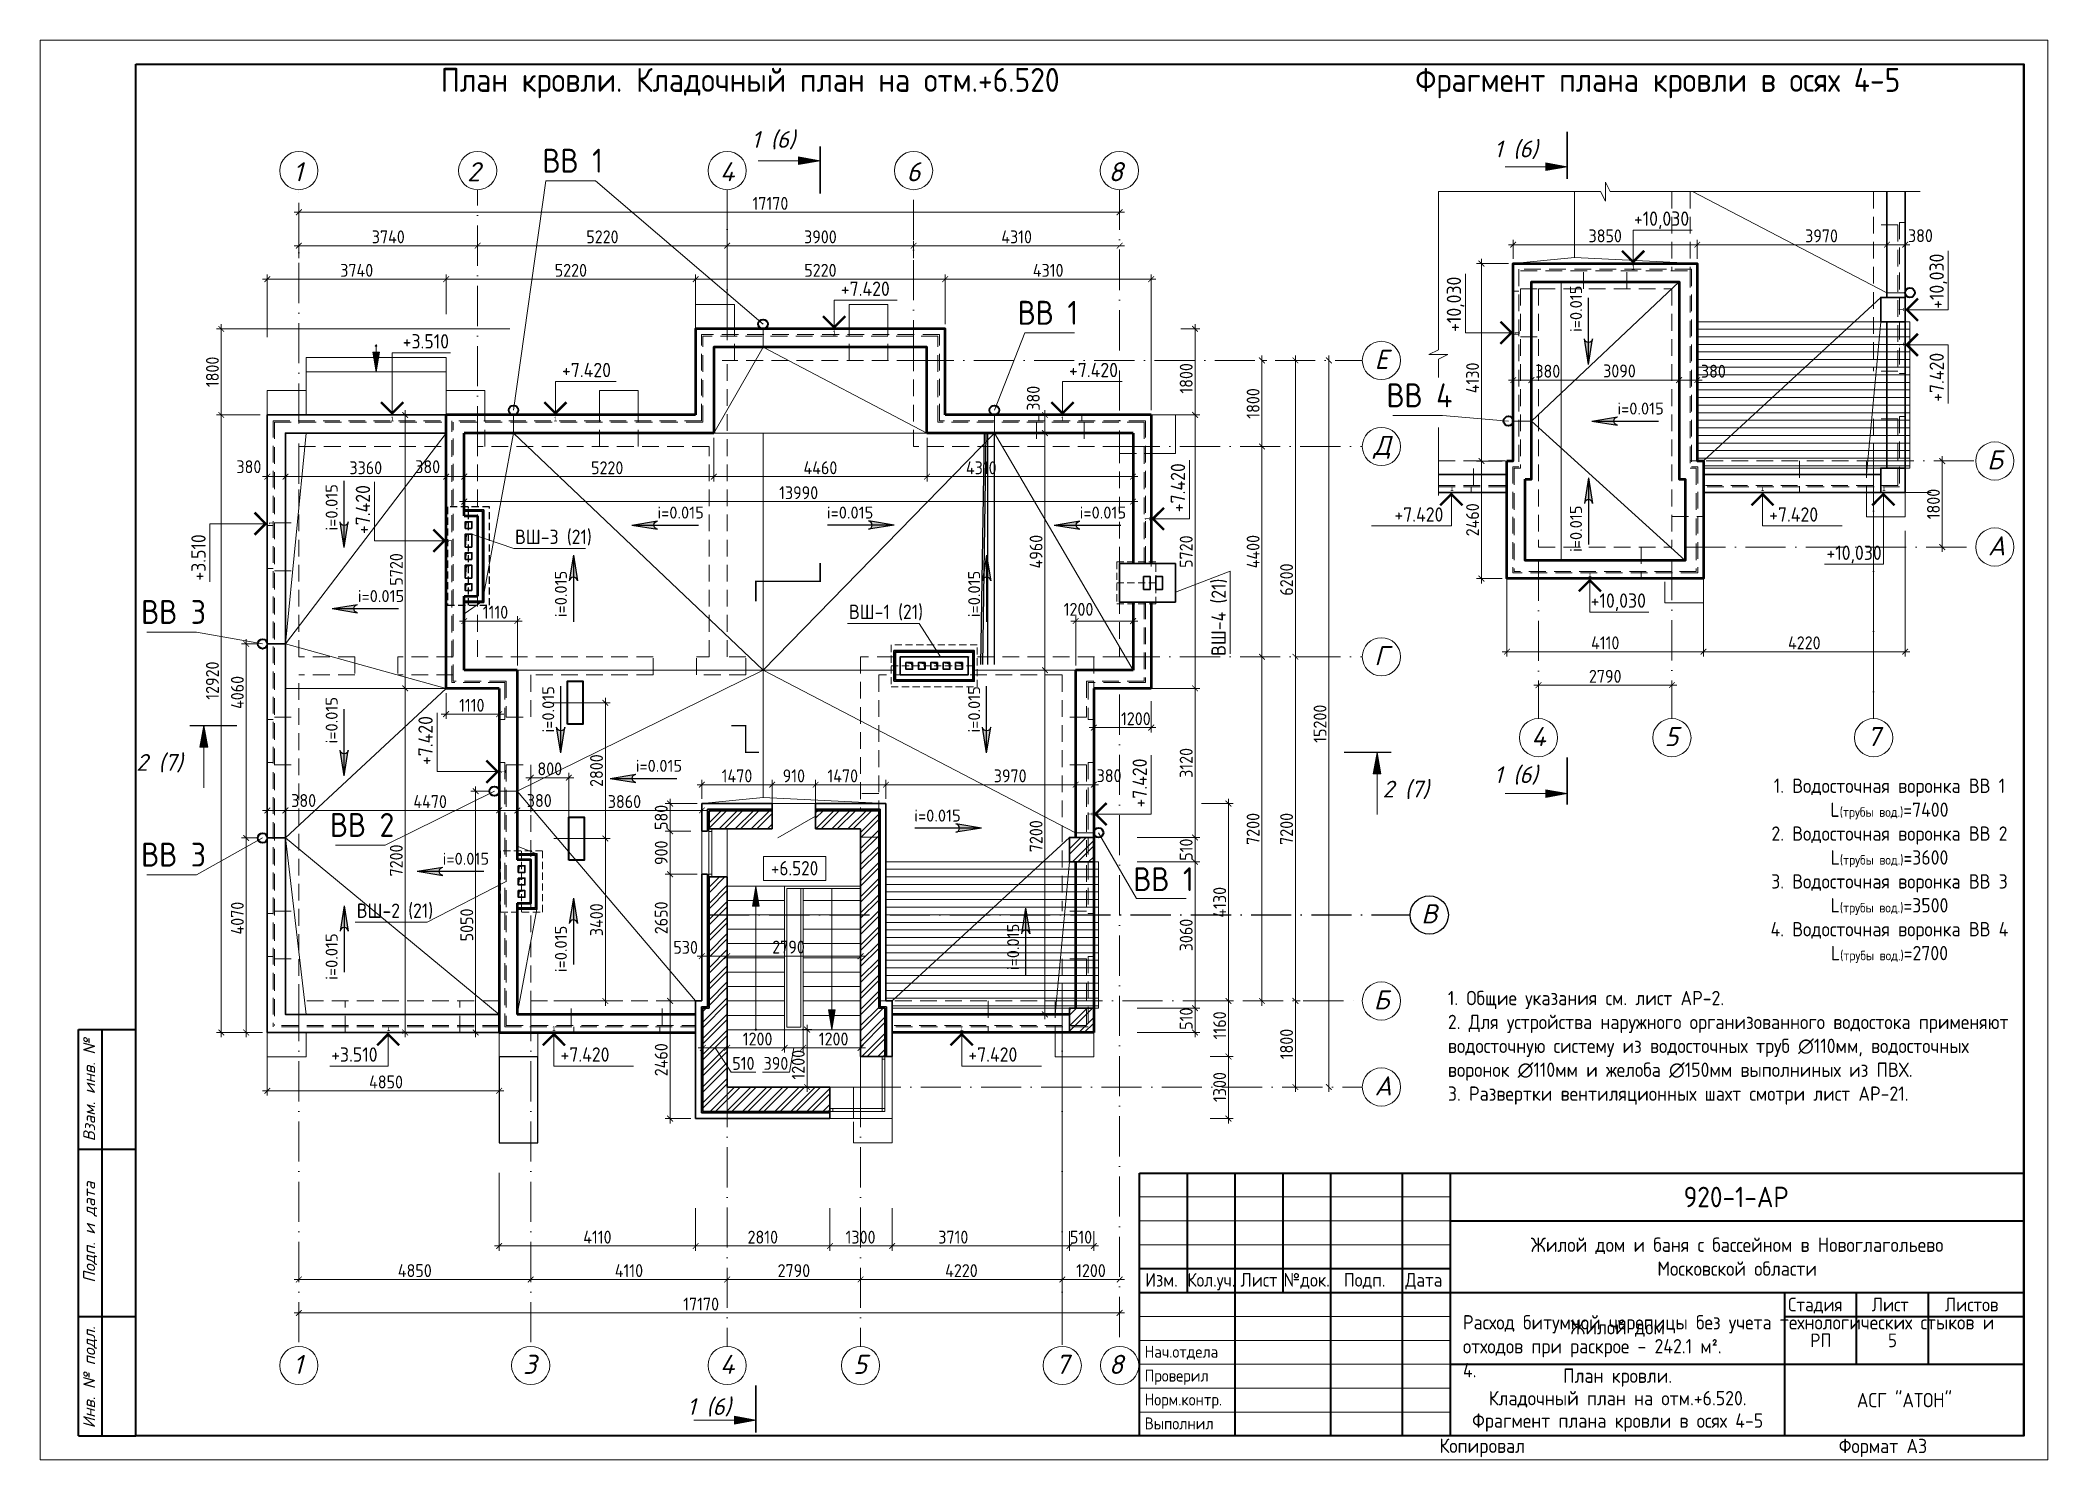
# Paper-space layout '5' of a CAD drawing. Header units: millimetres. Extents: x -17 to 41983, y -5 to 29695.
# The model-space entities are those that its viewports show. They can reach past a viewport. Long polylines and large blocks are cut down to what shows.
import ezdxf
from ezdxf.enums import TextEntityAlignment as Align

# ---------------------------------------------------------------- set-up
doc = ezdxf.new("R2010")
doc.units = ezdxf.units.MM
for name, pattern in [('ACAD_ISO10W100', [18, 12, -3, 0, -3]), ('JIS_08_15', [17.25, 15, -0.75, 0.75, -0.75]), ('невидимая', [0.375, 0.25, -0.125]), ('НЕВИДИМАЯX2', [0.75, 0.5, -0.25])]:
    doc.linetypes.add(name, pattern=pattern)
doc.layers.get('Defpoints').update_dxf_attribs({"color": 40})
doc.layers.add('F-text', color=7, linetype='Continuous')
for name, color, linetype, lineweight in [('Text', 7, 'Continuous', 15), ('АР_Текст_отметки высот', 95, 'Continuous', 9), ('АР_Штрих_материалы', 27, 'Continuous', 9), ('ДВЕРИ', 184, 'Continuous', 18), ('задание ОВ', 6, 'Continuous', 40), ('окна', 132, 'Continuous', 18), ('оси', 50, 'JIS_08_15', 9), ('размеры', 215, 'Continuous', 13), ('стены', 172, 'Continuous', 30), ('текст', 7, 'Continuous', 13), ('УКАЗАТЕЛЬ', 6, 'Continuous', 13), ('ФАСАД', 7, 'Continuous', 13)]:
    doc.layers.add(name, color=color, linetype=linetype, lineweight=lineweight)
doc.styles.add('arial', font='isocpeur.ttf')
doc.styles.add('GOST 2.304', font='isocpeur.ttf', dxfattribs={"width": 0.9})
doc.styles.add('Isocpeur', font='isocpeui.ttf')
doc.styles.get("Standard").update_dxf_attribs({"font": 'arial.ttf'})
doc.styles.add('Ок1', font='isocpeur.ttf', dxfattribs={"oblique": 15})
doc.styles.add('Оксана', font='arial.ttf')
doc.dimstyles.new('1', dxfattribs={"dimscale": 100, "dimtxt": 2.7, "dimasz": 1.2, "dimexe": 1, "dimexo": 1, "dimgap": 0.5, "dimtad": 1, "dimdec": 0, "dimzin": 0, "dimdsep": 46, "dimtxsty": 'GOST 2.304', "dimblk": 'ARCHTICK', "dimcen": 0.09, "dimdle": 1, "dimclrd": 256, "dimclre": 256, "dimclrt": 7, "dimadec": 0, "dimazin": 0, "dimtfac": 1, "dimtdec": 0, "dimtmove": 1, "dimatfit": 3, "dimldrblk": 'ARCHTICK', "dimfxl": 100, "dimtolj": 1, "dimtzin": 0, "dimlwd": 5, "dimlwe": 5, "dimarcsym": 1})

psp = doc.layouts.new('5')

# ---------------------------------------------------------------- texts
at = {"layer": 'Text', "color": 7, "style": 'GOST 2.304', "width": 0.9}
for s, p in [('Нач.отдела', (23090, 2132)), ('Проверил', (23090, 1632)), ('Норм.контр.', (23090, 1132)), ('Выполнил', (23090, 632))]:
    psp.add_text(s, height=250, dxfattribs=at).set_placement(p)
at = {"layer": 'Text', "color": 1, "char_height": 300, "attachment_point": 5, "style": 'GOST 2.304'}
for s, insert, width in [('{\\C256;Жилой дом и баня с бассейном в Новоглагольево\\PМосковской области}', (35483, 4245), 12000), ('{\\C256;Жилой дом}', (32983, 2745), 7000)]:
    psp.add_mtext(s, dxfattribs=dict(at, insert=insert, width=width))
at = {"layer": 'Text', "color": 7, "insert": (32983, 1245), "char_height": 300, "width": 7211.9, "attachment_point": 5, "line_spacing_factor": 0.94, "style": 'GOST 2.304'}
psp.add_mtext('{\\C0;План кровли.\\PКладочный план на отм.+6.520.\\PФрагмент плана кровли в осях 4-5 }', dxfattribs=at)
at = {"layer": 'Text', "color": 7, "char_height": 300, "width": 5000, "attachment_point": 5, "style": 'GOST 2.304'}
for s, insert in [('{\\C0;АСГ "АТОН"}', (38983, 1245)), ('Копиpовал ', (30149, 245)), ('Формат А3', (38533, 245))]:
    psp.add_mtext(s, dxfattribs=dict(at, insert=insert))

msp = doc.modelspace()

# ---------------------------------------------------------------- texts
at = {"layer": 'Defpoints', "style": 'Isocpeur'}
msp.add_text('В', height=400, dxfattribs=at).set_placement((984090, 656092.1), align=Align.CENTER)
at = {"layer": 'Defpoints', "color": 7, "insert": (984794.3, 647896.2), "char_height": 300, "width": 11797.256, "attachment_point": 1, "style": 'GOST 2.304'}
msp.add_mtext('{\\C256;Расход битумной черепицы без учета технологических стыков и отходов при раскрое - 242.1 м².\\P\\pt6292.8,24120;4. }', dxfattribs=at)
at = {"layer": 'F-text', "linetype": 'Continuous', "style": 'GOST 2.304', "width": 0.9}
for s, p in [('ВШ-3 (21)', (964965, 664028.6)), ('ВШ-1 (21)', (971949.9, 662460)), ('ВШ-2 (21)', (961652.6, 656208))]:
    msp.add_text(s, height=300, dxfattribs=at).set_placement(p)
msp.add_text('ВШ-4 (21)', height=300, rotation=90, dxfattribs=at).set_placement((979832.9, 661687.1))
at = {"layer": 'Text', "color": 7, "style": 'GOST 2.304', "width": 0.9}
for s, p in [('План кровли. Кладочный план на отм.+6.520 ', (970028, 673487.7)), ('Фрагмент плана кровли в осях 4-5', (988869.6, 673487.7))]:
    msp.add_text(s, height=500, dxfattribs=at).set_placement(p, align=Align.CENTER)
at = {"layer": 'Text', "color": 5, "char_height": 500, "attachment_point": 5, "style": 'GOST 2.304'}
for s, insert, width in [('ВВ 1', (966170.4, 672047.5), 2852.623), ('ВВ 1', (976112.4, 668865.9), 1728.218), ('ВВ 4', (983884.1, 667138.3), 2126.578), ('ВВ 3', (957821.1, 662606.9), 2126.578), ('ВВ 2', (961764.5, 658152), 2126.578), ('ВВ 3', (957821.1, 657530.6), 2126.578), ('ВВ 1', (978530.3, 657016.4), 1961.553)]:
    msp.add_mtext(s, dxfattribs=dict(at, insert=insert, width=width))
at = {"layer": 'Text', "color": 7, "char_height": 300, "style": 'GOST 2.304'}
for s, insert, width, attachment_point in [('{\\C250;1. Водосточная воронка ВВ 1\\PL\\H0.66667x;(трубы вод.)\\H1.5x;=7400\\P2. Водосточная воронка ВВ 2\\PL\\H0.66667x;(трубы вод.)\\H1.5x;=3600\\P3. Водосточная воронка ВВ 3\\PL\\H0.66667x;(трубы вод.)\\H1.5x;=3500\\P4. Водосточная воронка ВВ 4 L\\H0.66667x;(трубы вод.)\\H1.5x;=2700}', (993717.1, 657193.5), 5644.572, 5), ('{\\C256;1. Общие указания см. лист АР-2.\\P2. Для устройства наружного организованного водостока применяют водосточную систему из водосточных труб ∅110мм, водосточных воронок ∅110мм и желоба ∅150мм выполниных из ПВХ.\\P\\pt6292.8,24120;3. \\C0;Развертки вентиляционных шахт\\C256; смотри лист \\C5;АР-21.}', (984479.9, 654680.4), 11797.256, 1)]:
    msp.add_mtext(s, dxfattribs=dict(at, insert=insert, width=width, attachment_point=attachment_point))
at = {"layer": 'размеры', "char_height": 250, "width": 3657.795, "attachment_point": 5, "rotation": 90, "style": 'arial'}
for insert in [(987159.5, 668901.3), (961128.3, 664747.1), (987159.5, 664299.6), (965924.7, 662934.7), (974568.6, 662934.7), (961128.3, 660294.2), (965659.8, 660522), (974568.6, 660522), (975383.4, 655551.1), (961128.3, 655348.6), (965924.7, 655508.6)]:
    msp.add_mtext('{\\fArial|b0|i0|c0|p34; }i=0.015', dxfattribs=dict(at, insert=insert))
at = {"layer": 'размеры', "char_height": 250, "width": 3657.795, "attachment_point": 5, "style": 'arial'}
for insert in [(988461.8, 666862.4), (968379.8, 664685.7), (971925.2, 664685.7), (977213.7, 664685.7), (962112.2, 662939.7), (967926.2, 659388.3), (973753.5, 658346.4), (963888.1, 657444.2)]:
    msp.add_mtext('{\\fArial|b0|i0|c0|p34; }i=0.015', dxfattribs=dict(at, insert=insert))
at = {"layer": 'стены', "color": 7, "linetype": 'Continuous', "insert": (971308, 657095.8), "char_height": 300, "width": 1134.753, "attachment_point": 9, "style": 'arial'}
msp.add_mtext('{\\W0.87;+6.520}', dxfattribs=at)
at = {"layer": 'текст', "color": 7, "style": 'Isocpeur'}
for s, p in [('1 (6)', (969912.5, 672317.2)), ('1 (6)', (985446.3, 672117.6)), ('2 (7)', (957040.8, 659284.8)), ('1 (6)', (985446.3, 659027.6)), ('2 (7)', (983112.4, 658726.7)), ('1 (6)', (968567.3, 645809.5))]:
    msp.add_text(s, height=350, dxfattribs=at).set_placement(p)
for s, p in [('1', (960423.5, 671616.9)), ('2', (964100.2, 671616.9)), ('4', (969401.4, 671616.9)), ('6', (973301.4, 671616.9)), ('8', (977532.4, 671616.9)), ('Е', (983091.8, 667692.4)), ('Д', (983104.8, 665892.1)), ('Б', (995922, 665589)), ('А', (995957.1, 663789)), ('Г', (983088.7, 661492.4)), ('4', (986374.4, 659800.1)), ('5', (989158, 659800.1)), ('7', (993384.4, 659800.1)), ('Б', (983090, 654292.1)), ('А', (983125.1, 652492.1)), ('1', (960422.9, 646666.6)), ('3', (965272.9, 646666.6)), ('4', (969401.4, 646666.6)), ('5', (972185, 646666.6)), ('7', (976411.4, 646666.6)), ('8', (977537.4, 646666.6))]:
    msp.add_text(s, height=400, dxfattribs=at).set_placement(p, align=Align.CENTER)

# ---------------------------------------------------------------- blocks, each defined once
blk = doc.blocks.new('*U8')
at = {"color": 7, "linetype": 'Continuous', "lineweight": 40}
for p, q in [((-412, 90), (-400, 90)), ((-412, 5), (-412, 90)), ((-407, 5), (-407, 90)), ((-412, 65), (-400, 65)), ((-190, 60), (-5, 60)), ((-190, 5), (-190, 60)), ((-180, 35), (-180, 60)), ((-170, 5), (-170, 60)), ((-160, 35), (-160, 60)), ((-150, 5), (-150, 60)), ((-135, 5), (-135, 60)), ((-125, 5), (-125, 60)), ((-125, 50), (-5, 50)), ((-190, 40), (-125, 40)), ((-190, 35), (-125, 35)), ((-125, 35), (-5, 35)), ((-55, 5), (-55, 35)), ((-40, 20), (-40, 35)), ((-25, 20), (-25, 35)), ((-412, 30), (-400, 30)), ((-55, 30), (-5, 30)), ((-125, 20), (-5, 20)), ((-412, 5), (-400, 5))]:
    blk.add_line(p, q, dxfattribs=at)
at = {"color": 7, "linetype": 'Continuous', "lineweight": 20}
for p, q in [((-190, 55), (-125, 55)), ((-190, 50), (-125, 50)), ((-190, 45), (-125, 45)), ((-190, 30), (-125, 30)), ((-190, 25), (-125, 25)), ((-190, 20), (-125, 20)), ((-190, 15), (-125, 15)), ((-190, 10), (-125, 10))]:
    blk.add_line(p, q, dxfattribs=at)
at = {"color": 7, "linetype": 'Continuous', "lineweight": 0}
blk.add_lwpolyline([(-420, 297), (0, 297), (0, 0), (-420, 0)], close=True, dxfattribs=at)
at = {"color": 7, "linetype": 'Continuous', "lineweight": 40}
blk.add_lwpolyline([(-400, 292), (-5, 292), (-5, 5), (-400, 5)], close=True, dxfattribs=at)
at = {"color": 7, "style": 'Оксана', "flags": 8}
for tag, height, p in [('НАИМЕНОВАНИЕ_ОБЪЕКТА_СТРОИТЕЛЬСТВА', 2.71, (-64.88, 42.01)), ('НАИМЕНОВАНИЕ_ЧЕРТЕЖА', 2.86, (-88.9, 11.79))]:
    blk.add_attdef(tag, text='', height=height, dxfattribs=at).set_placement(p, align=Align.MIDDLE_CENTER)
at = {"color": 7, "linetype": 'Continuous', "lineweight": 20, "style": 'Оксана', "flags": 8}
blk.add_attdef('ИНВ.№ПОДЛ.', text='', height=2.5, rotation=90, dxfattribs=at).set_placement((-403.5, 17.5), align=Align.MIDDLE_CENTER)
for tag, height, p in [('НАИМЕНОВАНИЕ_СООРУЖЕНИЯ', 3.57, (-91.21, 26.62)), ('ОРГАНИЗАЦИЯ/ЛИЦЕНЗИЯ', 2.29, (-29.74, 11.97))]:
    blk.add_attdef(tag, text='', height=height, dxfattribs=at).set_placement(p, align=Align.MIDDLE_CENTER)
at = {"color": 7, "linetype": 'Continuous', "lineweight": 20, "flags": 8}
for tag, p in [('---------------------------------------------------', (-210, 5)), ('--------------------------------------------------', (-210, -2))]:
    blk.add_attdef(tag, text='', height=0.143, dxfattribs=at).set_placement(p, align=Align.TOP_LEFT)
at = {"layer": 'Text', "color": 7, "linetype": 'Continuous', "lineweight": 20, "style": 'GOST 2.304', "width": 0.9}
for s, p in [('Изм.', (-188.83, 36.23)), ('Лист', (-168.89, 36.23)), ('№док.', (-159.89, 36.23)), ('Подп.', (-147.29, 36.23)), ('Дата', (-134.42, 36.23)), ('Стадия', (-54.33, 31.07)), ('Лист', (-36.84, 31.07)), ('Листов', (-21.51, 31.07))]:
    blk.add_text(s, height=2.857, dxfattribs=at).set_placement(p)
at = {"layer": 'Text', "color": 7, "linetype": 'Continuous', "lineweight": 20, "style": 'GOST 2.304', "width": 0.833333}
blk.add_text('Кол.уч.', height=2.857, dxfattribs=at).set_placement((-180, 36.23), (-170, 36.23), align=Align.FIT)
at = {"layer": 'Text', "color": 7, "linetype": 'Continuous', "lineweight": 20, "style": 'GOST 2.304', "width": 0.9, "flags": 8}
blk.add_attdef('ОБОЗНАЧЕНИЕ_ДОКУМЕНТА', text='', height=4.29, dxfattribs=at).set_placement((-65.21, 54.98), align=Align.MIDDLE_CENTER)
at = {"layer": 'Text', "color": 7, "style": 'GOST 2.304', "width": 0.9, "flags": 8}
for tag, p in [('СТАДИЯ', (-47.5, 25)), ('ЛИСТ', (-32.5, 25)), ('ЛИСТОВ', (-15, 25))]:
    blk.add_attdef(tag, text='', height=2.86, dxfattribs=at).set_placement(p, align=Align.MIDDLE_CENTER)
at = {"layer": 'текст', "color": 7, "linetype": 'Continuous', "style": 'Ок1', "oblique": 15}
for s, p in [('Взам. инв. №', (-408.5, 66.63)), ('Подп. и дата', (-408.5, 37.05)), ('Инв. № подл.', (-408.5, 6.6))]:
    blk.add_text(s, height=2.5, rotation=90.0002, dxfattribs=at).set_placement(p)
blk = doc.blocks.new('_ArchTick')
at = {"color": 0, "linetype": 'ByBlock', "const_width": 0.15}
blk.add_lwpolyline([(-0.5, -0.5), (0.5, 0.5)], dxfattribs=at)
blk = doc.blocks.new('*D232')
at = {"layer": 'Defpoints', "color": 0, "ltscale": 0.1}
for p in [(972723, 658993), (972723, 658765), (976693, 658792)]:
    blk.add_point(p, dxfattribs=at)
at = {"layer": 'размеры', "lineweight": 5, "ltscale": 0.1}
for p, q in [((976793, 658993), (972623, 658993)), ((972723, 658865), (972723, 659093)), ((976693, 658892), (976693, 659093))]:
    blk.add_line(p, q, dxfattribs=at)
at = {"layer": 'размеры', "lineweight": 5, "ltscale": 0.1, "xscale": 120, "yscale": 120, "zscale": 120, "rotation": 180}
blk.add_blockref('_ArchTick', (972723, 658993), dxfattribs=at)
at = {"layer": 'размеры', "lineweight": 5, "ltscale": 0.1, "xscale": 120, "yscale": 120, "zscale": 120}
blk.add_blockref('_ArchTick', (976693, 658993), dxfattribs=at)
at = {"layer": 'размеры', "color": 7, "ltscale": 0.1, "insert": (975323, 659178), "char_height": 270, "attachment_point": 5, "style": 'GOST 2.304'}
blk.add_mtext('\\A1;3970', dxfattribs=at)
blk = doc.blocks.new('*D233')
at = {"layer": 'Defpoints', "color": 0, "ltscale": 0.1}
for p in [(972853, 649687), (972853, 649343), (976563, 649654)]:
    blk.add_point(p, dxfattribs=at)
at = {"layer": 'размеры', "lineweight": 5, "ltscale": 0.1}
for p, q in [((976663, 649343), (972753, 649343)), ((972853, 649587), (972853, 649243)), ((976563, 649554), (976563, 649243))]:
    blk.add_line(p, q, dxfattribs=at)
at = {"layer": 'размеры', "lineweight": 5, "ltscale": 0.1, "xscale": 120, "yscale": 120, "zscale": 120, "rotation": 180}
blk.add_blockref('_ArchTick', (972853, 649343), dxfattribs=at)
at = {"layer": 'размеры', "lineweight": 5, "ltscale": 0.1, "xscale": 120, "yscale": 120, "zscale": 120}
blk.add_blockref('_ArchTick', (976563, 649343), dxfattribs=at)
at = {"layer": 'размеры', "color": 7, "ltscale": 0.1, "insert": (974133, 649528), "char_height": 270, "attachment_point": 5, "style": 'GOST 2.304'}
blk.add_mtext('\\A1;3710', dxfattribs=at)
blk = doc.blocks.new('*D264')
at = {"layer": 'Defpoints', "color": 0, "ltscale": 0.1}
for p in [(968743, 669569), (968743, 668529), (973963, 668529)]:
    blk.add_point(p, dxfattribs=at)
at = {"layer": 'размеры', "lineweight": 5, "ltscale": 0.1}
for p, q in [((974063, 669569), (968643, 669569)), ((968743, 668629), (968743, 669669)), ((973963, 668629), (973963, 669669))]:
    blk.add_line(p, q, dxfattribs=at)
at = {"layer": 'размеры', "lineweight": 5, "ltscale": 0.1, "xscale": 120, "yscale": 120, "zscale": 120, "rotation": 180}
blk.add_blockref('_ArchTick', (968743, 669569), dxfattribs=at)
at = {"layer": 'размеры', "lineweight": 5, "ltscale": 0.1, "xscale": 120, "yscale": 120, "zscale": 120}
blk.add_blockref('_ArchTick', (973963, 669569), dxfattribs=at)
at = {"layer": 'размеры', "color": 7, "ltscale": 0.1, "insert": (971353, 669754), "char_height": 270, "attachment_point": 5, "style": 'GOST 2.304'}
blk.add_mtext('\\A1;5220', dxfattribs=at)
blk = doc.blocks.new('*D245')
at = {"layer": 'Defpoints', "color": 0, "ltscale": 0.1}
for p in [(970993, 654261), (972193, 654261), (970993, 653488)]:
    blk.add_point(p, dxfattribs=at)
at = {"layer": 'размеры', "lineweight": 5, "ltscale": 0.1}
for p, q in [((970993, 654161), (970993, 653388)), ((972193, 654161), (972193, 653388)), ((972293, 653488), (970893, 653488))]:
    blk.add_line(p, q, dxfattribs=at)
at = {"layer": 'размеры', "lineweight": 5, "ltscale": 0.1, "xscale": 120, "yscale": 120, "zscale": 120, "rotation": 180}
blk.add_blockref('_ArchTick', (970993, 653488), dxfattribs=at)
at = {"layer": 'размеры', "lineweight": 5, "ltscale": 0.1, "xscale": 120, "yscale": 120, "zscale": 120}
blk.add_blockref('_ArchTick', (972193, 653488), dxfattribs=at)
at = {"layer": 'размеры', "color": 7, "ltscale": 0.1, "insert": (971629, 653673), "char_height": 270, "attachment_point": 5, "style": 'GOST 2.304'}
blk.add_mtext('\\A1;1200', dxfattribs=at)
blk = doc.blocks.new('*D246')
at = {"layer": 'Defpoints', "color": 0, "ltscale": 0.1}
for p in [(968893, 653488), (968893, 653453), (969403, 653453)]:
    blk.add_point(p, dxfattribs=at)
at = {"layer": 'размеры', "lineweight": 5, "ltscale": 0.1}
for p, q in [((968893, 653553), (968893, 653588)), ((969403, 653553), (969403, 653588)), ((969503, 653488), (968793, 653488)), ((969148, 653488), (969486, 652978)), ((969486, 652978), (969999, 652978))]:
    blk.add_line(p, q, dxfattribs=at)
at = {"layer": 'размеры', "lineweight": 5, "ltscale": 0.1, "xscale": 120, "yscale": 120, "zscale": 120, "rotation": 180}
blk.add_blockref('_ArchTick', (968893, 653488), dxfattribs=at)
at = {"layer": 'размеры', "lineweight": 5, "ltscale": 0.1, "xscale": 120, "yscale": 120, "zscale": 120}
blk.add_blockref('_ArchTick', (969403, 653488), dxfattribs=at)
at = {"layer": 'размеры', "color": 7, "ltscale": 0.1, "insert": (969742, 653163), "char_height": 270, "attachment_point": 5, "style": 'GOST 2.304'}
blk.add_mtext('\\A1;510', dxfattribs=at)
blk = doc.blocks.new('*D247')
at = {"layer": 'Defpoints', "color": 0, "ltscale": 0.1}
for p in [(980502, 667869), (980502, 666069), (980590, 666069)]:
    blk.add_point(p, dxfattribs=at)
at = {"layer": 'размеры', "lineweight": 5, "ltscale": 0.1}
for p, q in [((980590, 667969), (980590, 665969)), ((980602, 667869), (980690, 667869)), ((980602, 666069), (980690, 666069))]:
    blk.add_line(p, q, dxfattribs=at)
at = {"layer": 'размеры', "lineweight": 5, "ltscale": 0.1, "xscale": 120, "yscale": 120, "zscale": 120}
for p, rotation in [((980590, 667869), 90), ((980590, 666069), 270)]:
    blk.add_blockref('_ArchTick', p, dxfattribs=dict(at, rotation=rotation))
at = {"layer": 'размеры', "color": 7, "ltscale": 0.1, "insert": (980405, 666969), "char_height": 270, "attachment_point": 5, "rotation": 90, "style": 'GOST 2.304'}
blk.add_mtext('\\A1;1800', dxfattribs=at)
blk = doc.blocks.new('*D248')
at = {"layer": 'Defpoints', "color": 0, "ltscale": 0.1}
for p in [(980502, 666069), (980502, 661669), (980590, 661669)]:
    blk.add_point(p, dxfattribs=at)
at = {"layer": 'размеры', "lineweight": 5, "ltscale": 0.1}
for p, q in [((980590, 666169), (980590, 661569)), ((980602, 666069), (980690, 666069)), ((980602, 661669), (980690, 661669))]:
    blk.add_line(p, q, dxfattribs=at)
at = {"layer": 'размеры', "lineweight": 5, "ltscale": 0.1, "xscale": 120, "yscale": 120, "zscale": 120}
for p, rotation in [((980590, 666069), 90), ((980590, 661669), 270)]:
    blk.add_blockref('_ArchTick', p, dxfattribs=dict(at, rotation=rotation))
at = {"layer": 'размеры', "color": 7, "ltscale": 0.1, "insert": (980405, 663869), "char_height": 270, "attachment_point": 5, "rotation": 90, "style": 'GOST 2.304'}
blk.add_mtext('\\A1;4400', dxfattribs=at)
blk = doc.blocks.new('*D249')
at = {"layer": 'Defpoints', "color": 0, "ltscale": 0.1}
for p in [(981202, 661669), (981202, 654469), (981290, 654469)]:
    blk.add_point(p, dxfattribs=at)
at = {"layer": 'размеры', "lineweight": 5, "ltscale": 0.1}
for p, q in [((981290, 661769), (981290, 654369)), ((981302, 661669), (981390, 661669)), ((981302, 654469), (981390, 654469))]:
    blk.add_line(p, q, dxfattribs=at)
at = {"layer": 'размеры', "lineweight": 5, "ltscale": 0.1, "xscale": 120, "yscale": 120, "zscale": 120}
for p, rotation in [((981290, 661669), 90), ((981290, 654469), 270)]:
    blk.add_blockref('_ArchTick', p, dxfattribs=dict(at, rotation=rotation))
at = {"layer": 'размеры', "color": 7, "ltscale": 0.1, "insert": (981105, 658069), "char_height": 270, "attachment_point": 5, "rotation": 90, "style": 'GOST 2.304'}
blk.add_mtext('\\A1;7200', dxfattribs=at)
blk = doc.blocks.new('*D250')
at = {"layer": 'Defpoints', "color": 0, "ltscale": 0.1}
for p in [(981216, 667869), (981216, 661669), (981290, 661669)]:
    blk.add_point(p, dxfattribs=at)
at = {"layer": 'размеры', "lineweight": 5, "ltscale": 0.1}
for p, q in [((981290, 667969), (981290, 661569)), ((981316, 667869), (981390, 667869)), ((981316, 661669), (981390, 661669))]:
    blk.add_line(p, q, dxfattribs=at)
at = {"layer": 'размеры', "lineweight": 5, "ltscale": 0.1, "xscale": 120, "yscale": 120, "zscale": 120}
for p, rotation in [((981290, 667869), 90), ((981290, 661669), 270)]:
    blk.add_blockref('_ArchTick', p, dxfattribs=dict(at, rotation=rotation))
at = {"layer": 'размеры', "color": 7, "ltscale": 0.1, "insert": (981105, 663285), "char_height": 270, "attachment_point": 5, "rotation": 90, "style": 'GOST 2.304'}
blk.add_mtext('\\A1;6200', dxfattribs=at)
blk = doc.blocks.new('*D251')
at = {"layer": 'Defpoints', "color": 0, "ltscale": 0.1}
for p in [(964633, 650972), (968743, 650223), (964633, 649343)]:
    blk.add_point(p, dxfattribs=at)
at = {"layer": 'размеры', "lineweight": 5, "ltscale": 0.1}
for p, q in [((964633, 650872), (964633, 649243)), ((968743, 650123), (968743, 649243)), ((968843, 649343), (964533, 649343))]:
    blk.add_line(p, q, dxfattribs=at)
at = {"layer": 'размеры', "lineweight": 5, "ltscale": 0.1, "xscale": 120, "yscale": 120, "zscale": 120, "rotation": 180}
blk.add_blockref('_ArchTick', (964633, 649343), dxfattribs=at)
at = {"layer": 'размеры', "lineweight": 5, "ltscale": 0.1, "xscale": 120, "yscale": 120, "zscale": 120}
blk.add_blockref('_ArchTick', (968743, 649343), dxfattribs=at)
at = {"layer": 'размеры', "color": 7, "ltscale": 0.1, "insert": (966688, 649528), "char_height": 270, "attachment_point": 5, "style": 'GOST 2.304'}
blk.add_mtext('\\A1;4110', dxfattribs=at)
blk = doc.blocks.new('*D252')
at = {"layer": 'Defpoints', "color": 0, "ltscale": 0.1}
for p in [(976357, 666729), (976050, 666349), (976357, 666349)]:
    blk.add_point(p, dxfattribs=at)
at = {"layer": 'размеры', "lineweight": 5, "ltscale": 0.1}
for p, q in [((976257, 666729), (975950, 666729)), ((976050, 666829), (976050, 666249)), ((976257, 666349), (975950, 666349))]:
    blk.add_line(p, q, dxfattribs=at)
at = {"layer": 'размеры', "lineweight": 5, "ltscale": 0.1, "xscale": 120, "yscale": 120, "zscale": 120}
for p, rotation in [((976050, 666729), 90), ((976050, 666349), 270)]:
    blk.add_blockref('_ArchTick', p, dxfattribs=dict(at, rotation=rotation))
at = {"layer": 'размеры', "color": 7, "ltscale": 0.1, "insert": (975807, 667078), "char_height": 270, "attachment_point": 5, "rotation": 90, "style": 'GOST 2.304'}
blk.add_mtext('\\A1;380', dxfattribs=at)
blk = doc.blocks.new('*D265')
at = {"layer": 'Defpoints', "color": 0, "ltscale": 0.1}
for p in [(968208, 654469), (968743, 654469), (968743, 652009)]:
    blk.add_point(p, dxfattribs=at)
at = {"layer": 'размеры', "lineweight": 5, "ltscale": 0.1}
for p, q in [((968643, 654469), (968108, 654469)), ((968208, 651909), (968208, 654569)), ((968643, 652009), (968108, 652009))]:
    blk.add_line(p, q, dxfattribs=at)
at = {"layer": 'размеры', "lineweight": 5, "ltscale": 0.1, "xscale": 120, "yscale": 120, "zscale": 120}
for p, rotation in [((968208, 654469), 90), ((968208, 652009), 270)]:
    blk.add_blockref('_ArchTick', p, dxfattribs=dict(at, rotation=rotation))
at = {"layer": 'размеры', "color": 7, "ltscale": 0.1, "insert": (968023, 653239), "char_height": 270, "attachment_point": 5, "rotation": 90, "style": 'GOST 2.304'}
blk.add_mtext('\\A1;2460', dxfattribs=at)
blk = doc.blocks.new('*D253')
at = {"layer": 'Defpoints', "color": 0, "ltscale": 0.1}
for p in [(973963, 669569), (973963, 668529), (978273, 666729)]:
    blk.add_point(p, dxfattribs=at)
at = {"layer": 'размеры', "lineweight": 5, "ltscale": 0.1}
for p, q in [((978373, 669569), (973863, 669569)), ((973963, 668629), (973963, 669669)), ((978273, 666829), (978273, 669669))]:
    blk.add_line(p, q, dxfattribs=at)
at = {"layer": 'размеры', "lineweight": 5, "ltscale": 0.1, "xscale": 120, "yscale": 120, "zscale": 120, "rotation": 180}
blk.add_blockref('_ArchTick', (973963, 669569), dxfattribs=at)
at = {"layer": 'размеры', "lineweight": 5, "ltscale": 0.1, "xscale": 120, "yscale": 120, "zscale": 120}
blk.add_blockref('_ArchTick', (978273, 669569), dxfattribs=at)
at = {"layer": 'размеры', "color": 7, "ltscale": 0.1, "insert": (976118, 669754), "char_height": 270, "attachment_point": 5, "style": 'GOST 2.304'}
blk.add_mtext('\\A1;4310', dxfattribs=at)
blk = doc.blocks.new('*D254')
at = {"layer": 'Defpoints', "color": 0, "ltscale": 0.1}
for p in [(963523, 669569), (968743, 669149), (963523, 669039)]:
    blk.add_point(p, dxfattribs=at)
at = {"layer": 'размеры', "lineweight": 5, "ltscale": 0.1}
for p, q in [((968843, 669569), (963423, 669569)), ((963523, 669139), (963523, 669669)), ((968743, 669249), (968743, 669669))]:
    blk.add_line(p, q, dxfattribs=at)
at = {"layer": 'размеры', "lineweight": 5, "ltscale": 0.1, "xscale": 120, "yscale": 120, "zscale": 120, "rotation": 180}
blk.add_blockref('_ArchTick', (963523, 669569), dxfattribs=at)
at = {"layer": 'размеры', "lineweight": 5, "ltscale": 0.1, "xscale": 120, "yscale": 120, "zscale": 120}
blk.add_blockref('_ArchTick', (968743, 669569), dxfattribs=at)
at = {"layer": 'размеры', "color": 7, "ltscale": 0.1, "insert": (966133, 669754), "char_height": 270, "attachment_point": 5, "style": 'GOST 2.304'}
blk.add_mtext('\\A1;5220', dxfattribs=at)
blk = doc.blocks.new('*D255')
at = {"layer": 'Defpoints', "color": 0, "ltscale": 0.1}
for p in [(963523, 665438), (963523, 665161), (963903, 665156)]:
    blk.add_point(p, dxfattribs=at)
at = {"layer": 'размеры', "lineweight": 5, "ltscale": 0.1}
for p, q in [((964003, 665438), (963423, 665438)), ((963523, 665261), (963523, 665538)), ((963903, 665256), (963903, 665538))]:
    blk.add_line(p, q, dxfattribs=at)
at = {"layer": 'размеры', "lineweight": 5, "ltscale": 0.1, "xscale": 120, "yscale": 120, "zscale": 120, "rotation": 180}
blk.add_blockref('_ArchTick', (963523, 665438), dxfattribs=at)
at = {"layer": 'размеры', "lineweight": 5, "ltscale": 0.1, "xscale": 120, "yscale": 120, "zscale": 120}
blk.add_blockref('_ArchTick', (963903, 665438), dxfattribs=at)
at = {"layer": 'размеры', "color": 7, "ltscale": 0.1, "insert": (963137, 665645), "char_height": 270, "attachment_point": 5, "style": 'GOST 2.304'}
blk.add_mtext('\\A1;380', dxfattribs=at)
blk = doc.blocks.new('*D256')
at = {"layer": 'Defpoints', "color": 0}
for p in [(976413, 648643), (976413, 648620), (977613, 648620)]:
    blk.add_point(p, dxfattribs=at)
at = {"layer": 'размеры', "lineweight": 5}
for p, q in [((977713, 648643), (976313, 648643)), ((976413, 648720), (976413, 648743)), ((977613, 648720), (977613, 648743))]:
    blk.add_line(p, q, dxfattribs=at)
at = {"layer": 'размеры', "lineweight": 5, "xscale": 120, "yscale": 120, "zscale": 120, "rotation": 180}
blk.add_blockref('_ArchTick', (976413, 648643), dxfattribs=at)
at = {"layer": 'размеры', "lineweight": 5, "xscale": 120, "yscale": 120, "zscale": 120}
blk.add_blockref('_ArchTick', (977613, 648643), dxfattribs=at)
at = {"layer": 'размеры', "color": 7, "insert": (977013, 648828), "char_height": 270, "attachment_point": 5, "style": 'GOST 2.304'}
blk.add_mtext('\\A1;1200', dxfattribs=at)
blk = doc.blocks.new('*D257')
at = {"layer": 'Defpoints', "color": 0}
for p in [(960442, 647943), (960442, 647920), (977613, 647920)]:
    blk.add_point(p, dxfattribs=at)
at = {"layer": 'размеры', "lineweight": 5}
for p, q in [((977713, 647943), (960342, 647943)), ((960442, 648020), (960442, 648043)), ((977613, 648020), (977613, 648043))]:
    blk.add_line(p, q, dxfattribs=at)
at = {"layer": 'размеры', "lineweight": 5, "xscale": 120, "yscale": 120, "zscale": 120, "rotation": 180}
blk.add_blockref('_ArchTick', (960442, 647943), dxfattribs=at)
at = {"layer": 'размеры', "lineweight": 5, "xscale": 120, "yscale": 120, "zscale": 120}
blk.add_blockref('_ArchTick', (977613, 647943), dxfattribs=at)
at = {"layer": 'размеры', "color": 7, "insert": (968858, 648128), "char_height": 270, "attachment_point": 5, "style": 'GOST 2.304'}
blk.add_mtext('\\A1;17170', dxfattribs=at)
blk = doc.blocks.new('*D258')
at = {"layer": 'Defpoints', "color": 0}
for p in [(973303, 670292), (973303, 670269), (977613, 670292)]:
    blk.add_point(p, dxfattribs=at)
at = {"layer": 'размеры', "lineweight": 5}
for p, q in [((977713, 670269), (973203, 670269)), ((973303, 670192), (973303, 670169)), ((977613, 670192), (977613, 670169))]:
    blk.add_line(p, q, dxfattribs=at)
at = {"layer": 'размеры', "lineweight": 5, "xscale": 120, "yscale": 120, "zscale": 120, "rotation": 180}
blk.add_blockref('_ArchTick', (973303, 670269), dxfattribs=at)
at = {"layer": 'размеры', "lineweight": 5, "xscale": 120, "yscale": 120, "zscale": 120}
blk.add_blockref('_ArchTick', (977613, 670269), dxfattribs=at)
at = {"layer": 'размеры', "color": 7, "insert": (975458, 670454), "char_height": 270, "attachment_point": 5, "style": 'GOST 2.304'}
blk.add_mtext('\\A1;4310', dxfattribs=at)
blk = doc.blocks.new('*D259')
at = {"layer": 'Defpoints', "color": 0}
for p in [(960443, 670992), (960443, 670969), (977613, 670992)]:
    blk.add_point(p, dxfattribs=at)
at = {"layer": 'размеры', "lineweight": 5}
for p, q in [((977713, 670969), (960343, 670969)), ((960443, 670892), (960443, 670869)), ((977613, 670892), (977613, 670869))]:
    blk.add_line(p, q, dxfattribs=at)
at = {"layer": 'размеры', "lineweight": 5, "xscale": 120, "yscale": 120, "zscale": 120, "rotation": 180}
blk.add_blockref('_ArchTick', (960443, 670969), dxfattribs=at)
at = {"layer": 'размеры', "lineweight": 5, "xscale": 120, "yscale": 120, "zscale": 120}
blk.add_blockref('_ArchTick', (977613, 670969), dxfattribs=at)
at = {"layer": 'размеры', "color": 7, "insert": (970307, 671154), "char_height": 270, "attachment_point": 5, "style": 'GOST 2.304'}
blk.add_mtext('\\A1;17170', dxfattribs=at)
blk = doc.blocks.new('*D234')
at = {"layer": 'Defpoints', "color": 0, "ltscale": 0.1}
for p in [(969403, 670269), (969403, 669909), (973303, 669909)]:
    blk.add_point(p, dxfattribs=at)
at = {"layer": 'размеры', "lineweight": 5, "ltscale": 0.1}
for p, q in [((969403, 670009), (969403, 670369)), ((973303, 670009), (973303, 670369)), ((973403, 670269), (969303, 670269))]:
    blk.add_line(p, q, dxfattribs=at)
at = {"layer": 'размеры', "lineweight": 5, "ltscale": 0.1, "xscale": 120, "yscale": 120, "zscale": 120, "rotation": 180}
blk.add_blockref('_ArchTick', (969403, 670269), dxfattribs=at)
at = {"layer": 'размеры', "lineweight": 5, "ltscale": 0.1, "xscale": 120, "yscale": 120, "zscale": 120}
blk.add_blockref('_ArchTick', (973303, 670269), dxfattribs=at)
at = {"layer": 'размеры', "color": 7, "ltscale": 0.1, "insert": (971353, 670454), "char_height": 270, "attachment_point": 5, "style": 'GOST 2.304'}
blk.add_mtext('\\A1;3900', dxfattribs=at)
blk = doc.blocks.new('*D235')
at = {"layer": 'Defpoints', "color": 0}
for p in [(972193, 648643), (972193, 648620), (976413, 648620)]:
    blk.add_point(p, dxfattribs=at)
at = {"layer": 'размеры', "lineweight": 5}
for p, q in [((976513, 648643), (972093, 648643)), ((972193, 648720), (972193, 648743)), ((976413, 648720), (976413, 648743))]:
    blk.add_line(p, q, dxfattribs=at)
at = {"layer": 'размеры', "lineweight": 5, "xscale": 120, "yscale": 120, "zscale": 120, "rotation": 180}
blk.add_blockref('_ArchTick', (972193, 648643), dxfattribs=at)
at = {"layer": 'размеры', "lineweight": 5, "xscale": 120, "yscale": 120, "zscale": 120}
blk.add_blockref('_ArchTick', (976413, 648643), dxfattribs=at)
at = {"layer": 'размеры', "color": 7, "insert": (974303, 648828), "char_height": 270, "attachment_point": 5, "style": 'GOST 2.304'}
blk.add_mtext('\\A1;4220', dxfattribs=at)
blk = doc.blocks.new('*D236')
at = {"layer": 'Defpoints', "color": 0}
for p in [(969403, 648643), (969403, 648620), (972193, 648620)]:
    blk.add_point(p, dxfattribs=at)
at = {"layer": 'размеры', "lineweight": 5}
for p, q in [((972293, 648643), (969303, 648643)), ((969403, 648720), (969403, 648743)), ((972193, 648720), (972193, 648743))]:
    blk.add_line(p, q, dxfattribs=at)
at = {"layer": 'размеры', "lineweight": 5, "xscale": 120, "yscale": 120, "zscale": 120, "rotation": 180}
blk.add_blockref('_ArchTick', (969403, 648643), dxfattribs=at)
at = {"layer": 'размеры', "lineweight": 5, "xscale": 120, "yscale": 120, "zscale": 120}
blk.add_blockref('_ArchTick', (972193, 648643), dxfattribs=at)
at = {"layer": 'размеры', "color": 7, "insert": (970798, 648828), "char_height": 270, "attachment_point": 5, "style": 'GOST 2.304'}
blk.add_mtext('\\A1;2790', dxfattribs=at)
blk = doc.blocks.new('*D237')
at = {"layer": 'Defpoints', "color": 0}
for p in [(964183, 670292), (964183, 670269), (969403, 670292)]:
    blk.add_point(p, dxfattribs=at)
at = {"layer": 'размеры', "lineweight": 5}
for p, q in [((969503, 670269), (964083, 670269)), ((964183, 670192), (964183, 670169)), ((969403, 670192), (969403, 670169))]:
    blk.add_line(p, q, dxfattribs=at)
at = {"layer": 'размеры', "lineweight": 5, "xscale": 120, "yscale": 120, "zscale": 120, "rotation": 180}
blk.add_blockref('_ArchTick', (964183, 670269), dxfattribs=at)
at = {"layer": 'размеры', "lineweight": 5, "xscale": 120, "yscale": 120, "zscale": 120}
blk.add_blockref('_ArchTick', (969403, 670269), dxfattribs=at)
at = {"layer": 'размеры', "color": 7, "insert": (966793, 670454), "char_height": 270, "attachment_point": 5, "style": 'GOST 2.304'}
blk.add_mtext('\\A1;5220', dxfattribs=at)
blk = doc.blocks.new('*D238')
at = {"layer": 'Defpoints', "color": 0, "ltscale": 0.1}
for p in [(960443, 670269), (960443, 669909), (964183, 669909)]:
    blk.add_point(p, dxfattribs=at)
at = {"layer": 'размеры', "lineweight": 5, "ltscale": 0.1}
for p, q in [((960443, 670009), (960443, 670369)), ((964183, 670009), (964183, 670369)), ((964283, 670269), (960343, 670269))]:
    blk.add_line(p, q, dxfattribs=at)
at = {"layer": 'размеры', "lineweight": 5, "ltscale": 0.1, "xscale": 120, "yscale": 120, "zscale": 120, "rotation": 180}
blk.add_blockref('_ArchTick', (960443, 670269), dxfattribs=at)
at = {"layer": 'размеры', "lineweight": 5, "ltscale": 0.1, "xscale": 120, "yscale": 120, "zscale": 120}
blk.add_blockref('_ArchTick', (964183, 670269), dxfattribs=at)
at = {"layer": 'размеры', "color": 7, "ltscale": 0.1, "insert": (962313, 670454), "char_height": 270, "attachment_point": 5, "style": 'GOST 2.304'}
blk.add_mtext('\\A1;3740', dxfattribs=at)
blk = doc.blocks.new('*D239')
at = {"layer": 'Defpoints', "color": 0}
for p in [(965293, 648643), (965293, 648620), (969403, 648620)]:
    blk.add_point(p, dxfattribs=at)
at = {"layer": 'размеры', "lineweight": 5}
for p, q in [((969503, 648643), (965193, 648643)), ((965293, 648720), (965293, 648743)), ((969403, 648720), (969403, 648743))]:
    blk.add_line(p, q, dxfattribs=at)
at = {"layer": 'размеры', "lineweight": 5, "xscale": 120, "yscale": 120, "zscale": 120, "rotation": 180}
blk.add_blockref('_ArchTick', (965293, 648643), dxfattribs=at)
at = {"layer": 'размеры', "lineweight": 5, "xscale": 120, "yscale": 120, "zscale": 120}
blk.add_blockref('_ArchTick', (969403, 648643), dxfattribs=at)
at = {"layer": 'размеры', "color": 7, "insert": (967348, 648828), "char_height": 270, "attachment_point": 5, "style": 'GOST 2.304'}
blk.add_mtext('\\A1;4110', dxfattribs=at)
blk = doc.blocks.new('*D240')
at = {"layer": 'Defpoints', "color": 0, "ltscale": 0.1}
for p in [(981990, 667869), (981990, 667869), (981990, 652669)]:
    blk.add_point(p, dxfattribs=at)
at = {"layer": 'ФАСАД', "lineweight": 5, "ltscale": 0.1}
blk.add_line((981990, 652569), (981990, 667969), dxfattribs=at)
at = {"layer": 'ФАСАД', "lineweight": 5, "ltscale": 0.1, "xscale": 120, "yscale": 120, "zscale": 120}
for p, rotation in [((981990, 667869), 90), ((981990, 652669), 270)]:
    blk.add_blockref('_ArchTick', p, dxfattribs=dict(at, rotation=rotation))
at = {"layer": 'ФАСАД', "color": 7, "lineweight": 35, "ltscale": 0.1, "insert": (981805, 660269), "char_height": 270, "attachment_point": 5, "rotation": 90, "style": 'GOST 2.304'}
blk.add_mtext('\\A1;15200', dxfattribs=at)
blk = doc.blocks.new('*D241')
at = {"layer": 'Defpoints', "color": 0, "ltscale": 0.1}
for p in [(981289.599624, 654468.545846), (981289.599624, 654468.545846), (981289.599624, 652668.545846)]:
    blk.add_point(p, dxfattribs=at)
at = {"layer": 'ФАСАД', "lineweight": 5, "ltscale": 0.1}
blk.add_line((981289.599624, 652568.545846), (981289.599624, 654568.545846), dxfattribs=at)
at = {"layer": 'ФАСАД', "lineweight": 5, "ltscale": 0.1, "xscale": 120, "yscale": 120, "zscale": 120}
for p, rotation in [((981289.599624, 654468.545846), 90), ((981289.599624, 652668.545846), 270)]:
    blk.add_blockref('_ArchTick', p, dxfattribs=dict(at, rotation=rotation))
at = {"layer": 'ФАСАД', "color": 7, "lineweight": 35, "ltscale": 0.1, "insert": (981104.599624, 653568.545846), "char_height": 270, "attachment_point": 5, "rotation": 90, "style": 'GOST 2.304'}
blk.add_mtext('\\A1;1800', dxfattribs=at)
blk = doc.blocks.new('*D242')
at = {"layer": 'Defpoints', "color": 0, "ltscale": 0.1}
for p in [(980589.599624, 661668.545846), (980589.599624, 661668.545846), (980589.599624, 654468.545846)]:
    blk.add_point(p, dxfattribs=at)
at = {"layer": 'ФАСАД', "lineweight": 5, "ltscale": 0.1}
blk.add_line((980589.599624, 654368.545846), (980589.599624, 661768.545846), dxfattribs=at)
at = {"layer": 'ФАСАД', "lineweight": 5, "ltscale": 0.1, "xscale": 120, "yscale": 120, "zscale": 120}
for p, rotation in [((980589.599624, 661668.545846), 90), ((980589.599624, 654468.545846), 270)]:
    blk.add_blockref('_ArchTick', p, dxfattribs=dict(at, rotation=rotation))
at = {"layer": 'ФАСАД', "color": 7, "lineweight": 35, "ltscale": 0.1, "insert": (980404.599624, 658068.545846), "char_height": 270, "attachment_point": 5, "rotation": 90, "style": 'GOST 2.304'}
blk.add_mtext('\\A1;7200', dxfattribs=at)
blk = doc.blocks.new('*D260')
at = {"layer": 'Defpoints', "color": 0, "ltscale": 0.1}
for p in [(969403, 655543), (972193, 655406), (972193, 654929)]:
    blk.add_point(p, dxfattribs=at)
at = {"layer": 'размеры', "lineweight": 5, "ltscale": 0.1}
for p, q in [((969303, 655406), (972293, 655406)), ((969403, 655443), (969403, 655306)), ((972193, 655029), (972193, 655506))]:
    blk.add_line(p, q, dxfattribs=at)
at = {"layer": 'размеры', "lineweight": 5, "ltscale": 0.1, "xscale": 120, "yscale": 120, "zscale": 120, "rotation": 180}
blk.add_blockref('_ArchTick', (969403, 655406), dxfattribs=at)
at = {"layer": 'размеры', "lineweight": 5, "ltscale": 0.1, "xscale": 120, "yscale": 120, "zscale": 120}
blk.add_blockref('_ArchTick', (972193, 655406), dxfattribs=at)
at = {"layer": 'размеры', "color": 7, "ltscale": 0.1, "insert": (970686, 655596), "char_height": 270, "attachment_point": 5, "style": 'GOST 2.304'}
blk.add_mtext('\\A1;2790', dxfattribs=at)
blk = doc.blocks.new('*D261')
at = {"layer": 'Defpoints', "color": 0, "ltscale": 0.1}
for p in [(970603, 654469), (970993, 654469), (970603, 653488)]:
    blk.add_point(p, dxfattribs=at)
at = {"layer": 'размеры', "lineweight": 5, "ltscale": 0.1}
for p, q in [((970603, 654369), (970603, 653388)), ((970993, 654369), (970993, 653388)), ((971093, 653488), (970503, 653488)), ((970798, 653488), (970704, 652978)), ((970704, 652978), (970142, 652978))]:
    blk.add_line(p, q, dxfattribs=at)
at = {"layer": 'размеры', "lineweight": 5, "ltscale": 0.1, "xscale": 120, "yscale": 120, "zscale": 120, "rotation": 180}
blk.add_blockref('_ArchTick', (970603, 653488), dxfattribs=at)
at = {"layer": 'размеры', "lineweight": 5, "ltscale": 0.1, "xscale": 120, "yscale": 120, "zscale": 120}
blk.add_blockref('_ArchTick', (970993, 653488), dxfattribs=at)
at = {"layer": 'размеры', "color": 7, "ltscale": 0.1, "insert": (970423, 653163), "char_height": 270, "attachment_point": 5, "style": 'GOST 2.304'}
blk.add_mtext('\\A1;390', dxfattribs=at)
blk = doc.blocks.new('*D243')
at = {"layer": 'Defpoints', "color": 0, "ltscale": 0.1}
for p in [(969403, 654261), (970603, 654261), (969403, 653488)]:
    blk.add_point(p, dxfattribs=at)
at = {"layer": 'размеры', "lineweight": 5, "ltscale": 0.1}
for p, q in [((969403, 654161), (969403, 653388)), ((970603, 654161), (970603, 653388)), ((970703, 653488), (969303, 653488))]:
    blk.add_line(p, q, dxfattribs=at)
at = {"layer": 'размеры', "lineweight": 5, "ltscale": 0.1, "xscale": 120, "yscale": 120, "zscale": 120, "rotation": 180}
blk.add_blockref('_ArchTick', (969403, 653488), dxfattribs=at)
at = {"layer": 'размеры', "lineweight": 5, "ltscale": 0.1, "xscale": 120, "yscale": 120, "zscale": 120}
blk.add_blockref('_ArchTick', (970603, 653488), dxfattribs=at)
at = {"layer": 'размеры', "color": 7, "ltscale": 0.1, "insert": (970039, 653673), "char_height": 270, "attachment_point": 5, "style": 'GOST 2.304'}
blk.add_mtext('\\A1;1200', dxfattribs=at)
blk = doc.blocks.new('*D262')
at = {"layer": 'Defpoints', "color": 0, "ltscale": 0.1}
for p in [(976693, 659093), (977073, 659082), (977073, 658993)]:
    blk.add_point(p, dxfattribs=at)
at = {"layer": 'размеры', "lineweight": 5, "ltscale": 0.1}
for p, q in [((976593, 658993), (977173, 658993)), ((976693, 658993), (976693, 658893)), ((977073, 658982), (977073, 658893))]:
    blk.add_line(p, q, dxfattribs=at)
at = {"layer": 'размеры', "lineweight": 5, "ltscale": 0.1, "xscale": 120, "yscale": 120, "zscale": 120, "rotation": 180}
blk.add_blockref('_ArchTick', (976693, 658993), dxfattribs=at)
at = {"layer": 'размеры', "lineweight": 5, "ltscale": 0.1, "xscale": 120, "yscale": 120, "zscale": 120}
blk.add_blockref('_ArchTick', (977073, 658993), dxfattribs=at)
at = {"layer": 'размеры', "color": 7, "ltscale": 0.1, "insert": (977392, 659182), "char_height": 270, "attachment_point": 5, "style": 'GOST 2.304'}
blk.add_mtext('\\A1;380', dxfattribs=at)
blk = doc.blocks.new('*D263')
at = {"layer": 'Defpoints', "color": 0, "ltscale": 0.1}
for p in [(970343, 658993), (970343, 658449), (971253, 658449)]:
    blk.add_point(p, dxfattribs=at)
at = {"layer": 'размеры', "lineweight": 5, "ltscale": 0.1}
for p, q in [((971353, 658993), (970243, 658993)), ((970343, 658549), (970343, 659093)), ((971253, 658549), (971253, 659093))]:
    blk.add_line(p, q, dxfattribs=at)
at = {"layer": 'размеры', "lineweight": 5, "ltscale": 0.1, "xscale": 120, "yscale": 120, "zscale": 120, "rotation": 180}
blk.add_blockref('_ArchTick', (970343, 658993), dxfattribs=at)
at = {"layer": 'размеры', "lineweight": 5, "ltscale": 0.1, "xscale": 120, "yscale": 120, "zscale": 120}
blk.add_blockref('_ArchTick', (971253, 658993), dxfattribs=at)
at = {"layer": 'размеры', "color": 7, "ltscale": 0.1, "insert": (970798, 659178), "char_height": 270, "attachment_point": 5, "style": 'GOST 2.304'}
blk.add_mtext('\\A1;910', dxfattribs=at)
blk = doc.blocks.new('*D244')
at = {"layer": 'Defpoints', "color": 0, "ltscale": 0.1}
for p in [(959783, 669569), (963523, 668735), (959783, 668258)]:
    blk.add_point(p, dxfattribs=at)
at = {"layer": 'размеры', "lineweight": 5, "ltscale": 0.1}
for p, q in [((963623, 669569), (959683, 669569)), ((959783, 668358), (959783, 669669)), ((963523, 668835), (963523, 669669))]:
    blk.add_line(p, q, dxfattribs=at)
at = {"layer": 'размеры', "lineweight": 5, "ltscale": 0.1, "xscale": 120, "yscale": 120, "zscale": 120, "rotation": 180}
blk.add_blockref('_ArchTick', (959783, 669569), dxfattribs=at)
at = {"layer": 'размеры', "lineweight": 5, "ltscale": 0.1, "xscale": 120, "yscale": 120, "zscale": 120}
blk.add_blockref('_ArchTick', (963523, 669569), dxfattribs=at)
at = {"layer": 'размеры', "color": 7, "ltscale": 0.1, "insert": (961653, 669754), "char_height": 270, "attachment_point": 5, "style": 'GOST 2.304'}
blk.add_mtext('\\A1;3740', dxfattribs=at)
blk = doc.blocks.new('*D268')
at = {"layer": 'Defpoints', "color": 0, "ltscale": 0.1}
for p in [(971273, 653869), (971074, 652669), (971273, 652669)]:
    blk.add_point(p, dxfattribs=at)
at = {"layer": 'размеры', "lineweight": 5, "ltscale": 0.1}
for p, q in [((971074, 653969), (971074, 652569)), ((971173, 653869), (970974, 653869)), ((971173, 652669), (970974, 652669))]:
    blk.add_line(p, q, dxfattribs=at)
at = {"layer": 'размеры', "lineweight": 5, "ltscale": 0.1, "xscale": 120, "yscale": 120, "zscale": 120}
for p, rotation in [((971074, 653869), 90), ((971074, 652669), 270)]:
    blk.add_blockref('_ArchTick', p, dxfattribs=dict(at, rotation=rotation))
at = {"layer": 'размеры', "color": 7, "ltscale": 0.1, "insert": (970889, 653135), "char_height": 270, "attachment_point": 5, "rotation": 90, "style": 'GOST 2.304'}
blk.add_mtext('\\A1;1200', dxfattribs=at)
blk = doc.blocks.new('*D269')
at = {"layer": 'Defpoints', "color": 0, "ltscale": 0.1}
for p in [(968208, 658599), (968873, 658599), (968743, 658019)]:
    blk.add_point(p, dxfattribs=at)
at = {"layer": 'размеры', "lineweight": 5, "ltscale": 0.1}
for p, q in [((968773, 658599), (968108, 658599)), ((968208, 657919), (968208, 658699)), ((968643, 658019), (968108, 658019))]:
    blk.add_line(p, q, dxfattribs=at)
at = {"layer": 'размеры', "lineweight": 5, "ltscale": 0.1, "xscale": 120, "yscale": 120, "zscale": 120}
for p, rotation in [((968208, 658599), 90), ((968208, 658019), 270)]:
    blk.add_blockref('_ArchTick', p, dxfattribs=dict(at, rotation=rotation))
at = {"layer": 'размеры', "color": 7, "ltscale": 0.1, "insert": (968023, 658309), "char_height": 270, "attachment_point": 5, "rotation": 90, "style": 'GOST 2.304'}
blk.add_mtext('\\A1;580', dxfattribs=at)
blk = doc.blocks.new('*D270')
at = {"layer": 'Defpoints', "color": 0, "lineweight": 50, "ltscale": 0.1}
for p in [(971253, 658993), (971253, 658599), (972723, 658599)]:
    blk.add_point(p, dxfattribs=at)
at = {"layer": 'размеры', "lineweight": 5, "ltscale": 0.1}
for p, q in [((972823, 658993), (971153, 658993)), ((971253, 658699), (971253, 659093)), ((972723, 658699), (972723, 659093))]:
    blk.add_line(p, q, dxfattribs=at)
at = {"layer": 'размеры', "lineweight": 5, "ltscale": 0.1, "xscale": 120, "yscale": 120, "zscale": 120, "rotation": 180}
blk.add_blockref('_ArchTick', (971253, 658993), dxfattribs=at)
at = {"layer": 'размеры', "lineweight": 5, "ltscale": 0.1, "xscale": 120, "yscale": 120, "zscale": 120}
blk.add_blockref('_ArchTick', (972723, 658993), dxfattribs=at)
at = {"layer": 'размеры', "color": 7, "ltscale": 0.1, "insert": (971820, 659178), "char_height": 270, "attachment_point": 5, "style": 'GOST 2.304'}
blk.add_mtext('\\A1;1470', dxfattribs=at)
blk = doc.blocks.new('*D271')
at = {"layer": 'Defpoints', "color": 0, "ltscale": 0.1}
for p in [(970343, 658993), (968873, 658599), (970343, 658599)]:
    blk.add_point(p, dxfattribs=at)
at = {"layer": 'размеры', "lineweight": 5, "ltscale": 0.1}
for p, q in [((968773, 658993), (970443, 658993)), ((968873, 658699), (968873, 659093)), ((970343, 658699), (970343, 659093))]:
    blk.add_line(p, q, dxfattribs=at)
at = {"layer": 'размеры', "lineweight": 5, "ltscale": 0.1, "xscale": 120, "yscale": 120, "zscale": 120, "rotation": 180}
blk.add_blockref('_ArchTick', (968873, 658993), dxfattribs=at)
at = {"layer": 'размеры', "lineweight": 5, "ltscale": 0.1, "xscale": 120, "yscale": 120, "zscale": 120}
blk.add_blockref('_ArchTick', (970343, 658993), dxfattribs=at)
at = {"layer": 'размеры', "color": 7, "ltscale": 0.1, "insert": (969608, 659178), "char_height": 270, "attachment_point": 5, "style": 'GOST 2.304'}
blk.add_mtext('\\A1;1470', dxfattribs=at)
blk = doc.blocks.new('*D272')
at = {"layer": 'Defpoints', "color": 0, "ltscale": 0.1}
for p in [(979408, 653308), (979890, 653308), (979408, 652009)]:
    blk.add_point(p, dxfattribs=at)
at = {"layer": 'размеры', "lineweight": 5, "ltscale": 0.1}
for p, q in [((979508, 653308), (979990, 653308)), ((979890, 651909), (979890, 653408)), ((979508, 652009), (979990, 652009))]:
    blk.add_line(p, q, dxfattribs=at)
at = {"layer": 'размеры', "lineweight": 5, "ltscale": 0.1, "xscale": 120, "yscale": 120, "zscale": 120}
for p, rotation in [((979890, 653308), 90), ((979890, 652009), 270)]:
    blk.add_blockref('_ArchTick', p, dxfattribs=dict(at, rotation=rotation))
at = {"layer": 'размеры', "color": 7, "ltscale": 0.1, "insert": (979705, 652669), "char_height": 270, "attachment_point": 5, "rotation": 90, "style": 'GOST 2.304'}
blk.add_mtext('\\A1;1300', dxfattribs=at)
blk = doc.blocks.new('*D273')
at = {"layer": 'Defpoints', "color": 0, "ltscale": 0.1}
for p in [(971553, 650232), (972853, 650232), (971553, 649343)]:
    blk.add_point(p, dxfattribs=at)
at = {"layer": 'размеры', "lineweight": 5, "ltscale": 0.1}
for p, q in [((971553, 650132), (971553, 649243)), ((972853, 650132), (972853, 649243)), ((972953, 649343), (971453, 649343))]:
    blk.add_line(p, q, dxfattribs=at)
at = {"layer": 'размеры', "lineweight": 5, "ltscale": 0.1, "xscale": 120, "yscale": 120, "zscale": 120, "rotation": 180}
blk.add_blockref('_ArchTick', (971553, 649343), dxfattribs=at)
at = {"layer": 'размеры', "lineweight": 5, "ltscale": 0.1, "xscale": 120, "yscale": 120, "zscale": 120}
blk.add_blockref('_ArchTick', (972853, 649343), dxfattribs=at)
at = {"layer": 'размеры', "color": 7, "ltscale": 0.1, "insert": (972193, 649528), "char_height": 270, "attachment_point": 5, "style": 'GOST 2.304'}
blk.add_mtext('\\A1;1300', dxfattribs=at)
blk = doc.blocks.new('*D274')
at = {"layer": 'Defpoints', "color": 0, "ltscale": 0.1}
for p in [(968743, 650232), (971553, 650232), (968743, 649343)]:
    blk.add_point(p, dxfattribs=at)
at = {"layer": 'размеры', "lineweight": 5, "ltscale": 0.1}
for p, q in [((968743, 650132), (968743, 649243)), ((971553, 650132), (971553, 649243)), ((971653, 649343), (968643, 649343))]:
    blk.add_line(p, q, dxfattribs=at)
at = {"layer": 'размеры', "lineweight": 5, "ltscale": 0.1, "xscale": 120, "yscale": 120, "zscale": 120, "rotation": 180}
blk.add_blockref('_ArchTick', (968743, 649343), dxfattribs=at)
at = {"layer": 'размеры', "lineweight": 5, "ltscale": 0.1, "xscale": 120, "yscale": 120, "zscale": 120}
blk.add_blockref('_ArchTick', (971553, 649343), dxfattribs=at)
at = {"layer": 'размеры', "color": 7, "ltscale": 0.1, "insert": (970148, 649528), "char_height": 270, "attachment_point": 5, "style": 'GOST 2.304'}
blk.add_mtext('\\A1;2810', dxfattribs=at)
blk = doc.blocks.new('*D275')
at = {"layer": 'Defpoints', "color": 0, "ltscale": 0.1}
for p in [(976563, 649754), (977073, 649754), (976563, 649343)]:
    blk.add_point(p, dxfattribs=at)
at = {"layer": 'размеры', "lineweight": 5, "ltscale": 0.1}
for p, q in [((977173, 649343), (976463, 649343)), ((976563, 649654), (976563, 649243)), ((977073, 649654), (977073, 649243))]:
    blk.add_line(p, q, dxfattribs=at)
at = {"layer": 'размеры', "lineweight": 5, "ltscale": 0.1, "xscale": 120, "yscale": 120, "zscale": 120, "rotation": 180}
blk.add_blockref('_ArchTick', (976563, 649343), dxfattribs=at)
at = {"layer": 'размеры', "lineweight": 5, "ltscale": 0.1, "xscale": 120, "yscale": 120, "zscale": 120}
blk.add_blockref('_ArchTick', (977073, 649343), dxfattribs=at)
at = {"layer": 'размеры', "color": 7, "ltscale": 0.1, "insert": (976805, 649528), "char_height": 270, "attachment_point": 5, "style": 'GOST 2.304'}
blk.add_mtext('\\A1;510', dxfattribs=at)
blk = doc.blocks.new('*D276')
at = {"layer": 'Defpoints', "color": 0, "ltscale": 0.1}
for p in [(979588, 654469), (979890, 654469), (979588, 653308)]:
    blk.add_point(p, dxfattribs=at)
at = {"layer": 'размеры', "lineweight": 5, "ltscale": 0.1}
for p, q in [((979688, 654469), (979990, 654469)), ((979890, 653208), (979890, 654569)), ((979688, 653308), (979990, 653308))]:
    blk.add_line(p, q, dxfattribs=at)
at = {"layer": 'размеры', "lineweight": 5, "ltscale": 0.1, "xscale": 120, "yscale": 120, "zscale": 120}
for p, rotation in [((979890, 654469), 90), ((979890, 653308), 270)]:
    blk.add_blockref('_ArchTick', p, dxfattribs=dict(at, rotation=rotation))
at = {"layer": 'размеры', "color": 7, "ltscale": 0.1, "insert": (979705, 653959), "char_height": 270, "attachment_point": 5, "rotation": 90, "style": 'GOST 2.304'}
blk.add_mtext('\\A1;1160', dxfattribs=at)
blk = doc.blocks.new('*D277')
at = {"layer": 'Defpoints', "color": 0, "ltscale": 0.1}
for p in [(979225, 658599), (979890, 658599), (979355, 654469)]:
    blk.add_point(p, dxfattribs=at)
at = {"layer": 'размеры', "lineweight": 5, "ltscale": 0.1}
for p, q in [((979325, 658599), (979990, 658599)), ((979890, 654369), (979890, 658699)), ((979455, 654469), (979990, 654469))]:
    blk.add_line(p, q, dxfattribs=at)
at = {"layer": 'размеры', "lineweight": 5, "ltscale": 0.1, "xscale": 120, "yscale": 120, "zscale": 120}
for p, rotation in [((979890, 658599), 90), ((979890, 654469), 270)]:
    blk.add_blockref('_ArchTick', p, dxfattribs=dict(at, rotation=rotation))
at = {"layer": 'размеры', "color": 7, "ltscale": 0.1, "insert": (979705, 656534), "char_height": 270, "attachment_point": 5, "rotation": 90, "style": 'GOST 2.304'}
blk.add_mtext('\\A1;4130', dxfattribs=at)
blk = doc.blocks.new('*D278')
at = {"layer": 'Defpoints', "color": 0, "ltscale": 0.1}
for p in [(977881, 654319), (979190, 654319), (977881, 653809)]:
    blk.add_point(p, dxfattribs=at)
at = {"layer": 'размеры', "lineweight": 5, "ltscale": 0.1}
for p, q in [((979190, 653709), (979190, 654419)), ((977981, 654319), (979290, 654319)), ((977981, 653809), (979290, 653809))]:
    blk.add_line(p, q, dxfattribs=at)
at = {"layer": 'размеры', "lineweight": 5, "ltscale": 0.1, "xscale": 120, "yscale": 120, "zscale": 120}
for p, rotation in [((979190, 654319), 90), ((979190, 653809), 270)]:
    blk.add_blockref('_ArchTick', p, dxfattribs=dict(at, rotation=rotation))
at = {"layer": 'размеры', "color": 7, "ltscale": 0.1, "insert": (979005, 654097), "char_height": 270, "attachment_point": 5, "rotation": 90, "style": 'GOST 2.304'}
blk.add_mtext('\\A1;510', dxfattribs=at)
blk = doc.blocks.new('*D279')
at = {"layer": 'Defpoints', "color": 0, "ltscale": 0.1}
for p in [(977881, 657379), (979190, 657379), (977881, 654319)]:
    blk.add_point(p, dxfattribs=at)
at = {"layer": 'размеры', "lineweight": 5, "ltscale": 0.1}
for p, q in [((977981, 657379), (979290, 657379)), ((979190, 654219), (979190, 657479)), ((977981, 654319), (979290, 654319))]:
    blk.add_line(p, q, dxfattribs=at)
at = {"layer": 'размеры', "lineweight": 5, "ltscale": 0.1, "xscale": 120, "yscale": 120, "zscale": 120}
for p, rotation in [((979190, 657379), 90), ((979190, 654319), 270)]:
    blk.add_blockref('_ArchTick', p, dxfattribs=dict(at, rotation=rotation))
at = {"layer": 'размеры', "color": 7, "ltscale": 0.1, "insert": (979005, 655849), "char_height": 270, "attachment_point": 5, "rotation": 90, "style": 'GOST 2.304'}
blk.add_mtext('\\A1;3060', dxfattribs=at)
blk = doc.blocks.new('*D280')
at = {"layer": 'Defpoints', "color": 0, "ltscale": 0.1}
for p in [(977881, 657889), (979190, 657889), (977881, 657379)]:
    blk.add_point(p, dxfattribs=at)
at = {"layer": 'размеры', "lineweight": 5, "ltscale": 0.1}
for p, q in [((977981, 657889), (979290, 657889)), ((979190, 657279), (979190, 657989)), ((977981, 657379), (979290, 657379))]:
    blk.add_line(p, q, dxfattribs=at)
at = {"layer": 'размеры', "lineweight": 5, "ltscale": 0.1, "xscale": 120, "yscale": 120, "zscale": 120}
for p, rotation in [((979190, 657889), 90), ((979190, 657379), 270)]:
    blk.add_blockref('_ArchTick', p, dxfattribs=dict(at, rotation=rotation))
at = {"layer": 'размеры', "color": 7, "ltscale": 0.1, "insert": (979005, 657634), "char_height": 270, "attachment_point": 5, "rotation": 90, "style": 'GOST 2.304'}
blk.add_mtext('\\A1;510', dxfattribs=at)
blk = doc.blocks.new('*D281')
at = {"layer": 'Defpoints', "color": 0, "ltscale": 0.1}
for p in [(977881, 661009), (979190, 661009), (977881, 657889)]:
    blk.add_point(p, dxfattribs=at)
at = {"layer": 'размеры', "lineweight": 5, "ltscale": 0.1}
for p, q in [((979190, 657789), (979190, 661109)), ((977981, 661009), (979290, 661009)), ((977981, 657889), (979290, 657889))]:
    blk.add_line(p, q, dxfattribs=at)
at = {"layer": 'размеры', "lineweight": 5, "ltscale": 0.1, "xscale": 120, "yscale": 120, "zscale": 120}
for p, rotation in [((979190, 661009), 90), ((979190, 657889), 270)]:
    blk.add_blockref('_ArchTick', p, dxfattribs=dict(at, rotation=rotation))
at = {"layer": 'размеры', "color": 7, "ltscale": 0.1, "insert": (979005, 659449), "char_height": 270, "attachment_point": 5, "rotation": 90, "style": 'GOST 2.304'}
blk.add_mtext('\\A1;3120', dxfattribs=at)
blk = doc.blocks.new('*D282')
at = {"layer": 'Defpoints', "color": 0, "ltscale": 0.1}
for p in [(978273, 666729), (979190, 666729), (978273, 661009)]:
    blk.add_point(p, dxfattribs=at)
at = {"layer": 'размеры', "lineweight": 5, "ltscale": 0.1}
for p, q in [((978373, 666729), (979290, 666729)), ((979190, 660909), (979190, 666829)), ((978373, 661009), (979290, 661009))]:
    blk.add_line(p, q, dxfattribs=at)
at = {"layer": 'размеры', "lineweight": 5, "ltscale": 0.1, "xscale": 120, "yscale": 120, "zscale": 120}
for p, rotation in [((979190, 666729), 90), ((979190, 661009), 270)]:
    blk.add_blockref('_ArchTick', p, dxfattribs=dict(at, rotation=rotation))
at = {"layer": 'размеры', "color": 7, "ltscale": 0.1, "insert": (979005, 663869), "char_height": 270, "attachment_point": 5, "rotation": 90, "style": 'GOST 2.304'}
blk.add_mtext('\\A1;5720', dxfattribs=at)
blk = doc.blocks.new('*D283')
at = {"layer": 'Defpoints', "color": 0, "ltscale": 0.1}
for p in [(978791, 668529), (978791, 666729), (979190, 666729)]:
    blk.add_point(p, dxfattribs=at)
at = {"layer": 'размеры', "lineweight": 5, "ltscale": 0.1}
for p, q in [((978891, 668529), (979290, 668529)), ((979190, 668629), (979190, 666629)), ((978891, 666729), (979290, 666729))]:
    blk.add_line(p, q, dxfattribs=at)
at = {"layer": 'размеры', "lineweight": 5, "ltscale": 0.1, "xscale": 120, "yscale": 120, "zscale": 120}
for p, rotation in [((979190, 668529), 90), ((979190, 666729), 270)]:
    blk.add_blockref('_ArchTick', p, dxfattribs=dict(at, rotation=rotation))
at = {"layer": 'размеры', "color": 7, "ltscale": 0.1, "insert": (979005, 667494), "char_height": 270, "attachment_point": 5, "rotation": 90, "style": 'GOST 2.304'}
blk.add_mtext('\\A1;1800', dxfattribs=at)
blk = doc.blocks.new('*D285')
at = {"layer": 'Defpoints', "color": 0, "ltscale": 0.1}
for p in [(958819, 666729), (959736, 666729), (959699, 653809)]:
    blk.add_point(p, dxfattribs=at)
at = {"layer": 'размеры', "lineweight": 5, "ltscale": 0.1}
for p, q in [((959636, 666729), (958719, 666729)), ((958819, 653709), (958819, 666829)), ((959599, 653809), (958719, 653809))]:
    blk.add_line(p, q, dxfattribs=at)
at = {"layer": 'размеры', "lineweight": 5, "ltscale": 0.1, "xscale": 120, "yscale": 120, "zscale": 120}
for p, rotation in [((958819, 666729), 90), ((958819, 653809), 270)]:
    blk.add_blockref('_ArchTick', p, dxfattribs=dict(at, rotation=rotation))
at = {"layer": 'размеры', "color": 7, "ltscale": 0.1, "insert": (958634, 661171), "char_height": 270, "attachment_point": 5, "rotation": 90, "style": 'GOST 2.304'}
blk.add_mtext('\\A1;12920', dxfattribs=at)
blk = doc.blocks.new('*D284')
at = {"layer": 'Defpoints', "color": 0, "ltscale": 0.1}
for p in [(964956, 668529), (958819, 666729), (959217, 666729)]:
    blk.add_point(p, dxfattribs=at)
at = {"layer": 'размеры', "lineweight": 5, "ltscale": 0.1}
for p, q in [((964856, 668529), (958719, 668529)), ((958819, 668629), (958819, 666629)), ((959117, 666729), (958719, 666729))]:
    blk.add_line(p, q, dxfattribs=at)
at = {"layer": 'размеры', "lineweight": 5, "ltscale": 0.1, "xscale": 120, "yscale": 120, "zscale": 120}
for p, rotation in [((958819, 668529), 90), ((958819, 666729), 270)]:
    blk.add_blockref('_ArchTick', p, dxfattribs=dict(at, rotation=rotation))
at = {"layer": 'размеры', "color": 7, "ltscale": 0.1, "insert": (958634, 667629), "char_height": 270, "attachment_point": 5, "rotation": 90, "style": 'GOST 2.304'}
blk.add_mtext('\\A1;1800', dxfattribs=at)
blk = doc.blocks.new('*D286')
at = {"layer": 'Defpoints', "color": 0, "ltscale": 0.1}
for p in [(977073, 660842), (978273, 660842), (977073, 660188)]:
    blk.add_point(p, dxfattribs=at)
at = {"layer": 'размеры', "lineweight": 5, "ltscale": 0.1}
for p, q in [((977073, 660742), (977073, 660088)), ((978273, 660742), (978273, 660088)), ((978373, 660188), (976973, 660188))]:
    blk.add_line(p, q, dxfattribs=at)
at = {"layer": 'размеры', "lineweight": 5, "ltscale": 0.1, "xscale": 120, "yscale": 120, "zscale": 120, "rotation": 180}
blk.add_blockref('_ArchTick', (977073, 660188), dxfattribs=at)
at = {"layer": 'размеры', "lineweight": 5, "ltscale": 0.1, "xscale": 120, "yscale": 120, "zscale": 120}
blk.add_blockref('_ArchTick', (978273, 660188), dxfattribs=at)
at = {"layer": 'размеры', "color": 7, "ltscale": 0.1, "insert": (977952, 660373), "char_height": 270, "attachment_point": 5, "style": 'GOST 2.304'}
blk.add_mtext('\\A1;1200', dxfattribs=at)
blk = doc.blocks.new('*D287')
at = {"layer": 'Defpoints', "color": 0, "ltscale": 0.1}
for p in [(959783, 653809), (964633, 653809), (959783, 652590)]:
    blk.add_point(p, dxfattribs=at)
at = {"layer": 'размеры', "lineweight": 5, "ltscale": 0.1}
for p, q in [((959783, 653709), (959783, 652490)), ((964633, 653709), (964633, 652490)), ((964733, 652590), (959683, 652590))]:
    blk.add_line(p, q, dxfattribs=at)
at = {"layer": 'размеры', "lineweight": 5, "ltscale": 0.1, "xscale": 120, "yscale": 120, "zscale": 120, "rotation": 180}
blk.add_blockref('_ArchTick', (959783, 652590), dxfattribs=at)
at = {"layer": 'размеры', "lineweight": 5, "ltscale": 0.1, "xscale": 120, "yscale": 120, "zscale": 120}
blk.add_blockref('_ArchTick', (964633, 652590), dxfattribs=at)
at = {"layer": 'размеры', "color": 7, "ltscale": 0.1, "insert": (962266, 652775), "char_height": 270, "attachment_point": 5, "style": 'GOST 2.304'}
blk.add_mtext('\\A1;4850', dxfattribs=at)
blk = doc.blocks.new('*D288')
at = {"layer": 'Defpoints', "color": 0, "ltscale": 0.1}
for p in [(963523, 661009), (964633, 661009), (963523, 660470)]:
    blk.add_point(p, dxfattribs=at)
at = {"layer": 'размеры', "lineweight": 5, "ltscale": 0.1}
for p, q in [((963523, 660909), (963523, 660370)), ((964633, 660909), (964633, 660370)), ((964733, 660470), (963423, 660470))]:
    blk.add_line(p, q, dxfattribs=at)
at = {"layer": 'размеры', "lineweight": 5, "ltscale": 0.1, "xscale": 120, "yscale": 120, "zscale": 120, "rotation": 180}
blk.add_blockref('_ArchTick', (963523, 660470), dxfattribs=at)
at = {"layer": 'размеры', "lineweight": 5, "ltscale": 0.1, "xscale": 120, "yscale": 120, "zscale": 120}
blk.add_blockref('_ArchTick', (964633, 660470), dxfattribs=at)
at = {"layer": 'размеры', "color": 7, "ltscale": 0.1, "insert": (964060, 660655), "char_height": 270, "attachment_point": 5, "style": 'GOST 2.304'}
blk.add_mtext('\\A1;1110', dxfattribs=at)
blk = doc.blocks.new('*D289')
at = {"layer": 'Defpoints', "color": 0, "ltscale": 0.1}
for p in [(963903, 665467), (977893, 665467), (963903, 664916)]:
    blk.add_point(p, dxfattribs=at)
at = {"layer": 'размеры', "lineweight": 5, "ltscale": 0.1}
for p, q in [((963903, 665367), (963903, 664816)), ((977893, 665367), (977893, 664816)), ((977993, 664916), (963803, 664916))]:
    blk.add_line(p, q, dxfattribs=at)
at = {"layer": 'размеры', "lineweight": 5, "ltscale": 0.1, "xscale": 120, "yscale": 120, "zscale": 120, "rotation": 180}
blk.add_blockref('_ArchTick', (963903, 664916), dxfattribs=at)
at = {"layer": 'размеры', "lineweight": 5, "ltscale": 0.1, "xscale": 120, "yscale": 120, "zscale": 120}
blk.add_blockref('_ArchTick', (977893, 664916), dxfattribs=at)
at = {"layer": 'размеры', "color": 7, "ltscale": 0.1, "insert": (970898, 665101), "char_height": 270, "attachment_point": 5, "style": 'GOST 2.304'}
blk.add_mtext('\\A1;13990', dxfattribs=at)
blk = doc.blocks.new('*D290')
at = {"layer": 'Defpoints', "color": 0, "ltscale": 0.1}
for p in [(963523, 666729), (962666, 661009), (963523, 661009)]:
    blk.add_point(p, dxfattribs=at)
at = {"layer": 'размеры', "lineweight": 5, "ltscale": 0.1}
for p, q in [((963423, 666729), (962566, 666729)), ((962666, 666829), (962666, 660909)), ((963423, 661009), (962566, 661009))]:
    blk.add_line(p, q, dxfattribs=at)
at = {"layer": 'размеры', "lineweight": 5, "ltscale": 0.1, "xscale": 120, "yscale": 120, "zscale": 120}
for p, rotation in [((962666, 666729), 90), ((962666, 661009), 270)]:
    blk.add_blockref('_ArchTick', p, dxfattribs=dict(at, rotation=rotation))
at = {"layer": 'размеры', "color": 7, "ltscale": 0.1, "insert": (962481, 663497), "char_height": 270, "attachment_point": 5, "rotation": 90, "style": 'GOST 2.304'}
blk.add_mtext('\\A1;5720', dxfattribs=at)
blk = doc.blocks.new('*D291')
at = {"layer": 'Defpoints', "color": 0, "ltscale": 0.1}
for p in [(964633, 661009), (962666, 653809), (964633, 653809)]:
    blk.add_point(p, dxfattribs=at)
at = {"layer": 'размеры', "lineweight": 5, "ltscale": 0.1}
for p, q in [((962666, 661109), (962666, 653709)), ((964533, 661009), (962566, 661009)), ((964533, 653809), (962566, 653809))]:
    blk.add_line(p, q, dxfattribs=at)
at = {"layer": 'размеры', "lineweight": 5, "ltscale": 0.1, "xscale": 120, "yscale": 120, "zscale": 120}
for p, rotation in [((962666, 661009), 90), ((962666, 653809), 270)]:
    blk.add_blockref('_ArchTick', p, dxfattribs=dict(at, rotation=rotation))
at = {"layer": 'размеры', "color": 7, "ltscale": 0.1, "insert": (962481, 657409), "char_height": 270, "attachment_point": 5, "rotation": 90, "style": 'GOST 2.304'}
blk.add_mtext('\\A1;7200', dxfattribs=at)
blk = doc.blocks.new('*D292')
at = {"layer": 'Defpoints', "color": 0, "ltscale": 0.1}
for p in [(968873, 655695), (969403, 655695), (968873, 655406)]:
    blk.add_point(p, dxfattribs=at)
at = {"layer": 'размеры', "lineweight": 5, "ltscale": 0.1}
for p, q in [((969503, 655406), (968773, 655406)), ((968873, 655595), (968873, 655306)), ((969403, 655595), (969403, 655306))]:
    blk.add_line(p, q, dxfattribs=at)
at = {"layer": 'размеры', "lineweight": 5, "ltscale": 0.1, "xscale": 120, "yscale": 120, "zscale": 120, "rotation": 180}
blk.add_blockref('_ArchTick', (968873, 655406), dxfattribs=at)
at = {"layer": 'размеры', "lineweight": 5, "ltscale": 0.1, "xscale": 120, "yscale": 120, "zscale": 120}
blk.add_blockref('_ArchTick', (969403, 655406), dxfattribs=at)
at = {"layer": 'размеры', "color": 7, "ltscale": 0.1, "insert": (968534, 655591), "char_height": 270, "attachment_point": 5, "style": 'GOST 2.304'}
blk.add_mtext('\\A1;530', dxfattribs=at)
blk = doc.blocks.new('*D293')
at = {"layer": 'Defpoints', "color": 0, "ltscale": 0.1}
for p in [(965013, 658455), (965013, 658355), (968873, 655804)]:
    blk.add_point(p, dxfattribs=at)
at = {"layer": 'размеры', "lineweight": 5, "ltscale": 0.1}
for p, q in [((968973, 658455), (964913, 658455)), ((965013, 658455), (965013, 658555)), ((968873, 655904), (968873, 658555))]:
    blk.add_line(p, q, dxfattribs=at)
at = {"layer": 'размеры', "lineweight": 5, "ltscale": 0.1, "xscale": 120, "yscale": 120, "zscale": 120, "rotation": 180}
blk.add_blockref('_ArchTick', (965013, 658455), dxfattribs=at)
at = {"layer": 'размеры', "lineweight": 5, "ltscale": 0.1, "xscale": 120, "yscale": 120, "zscale": 120}
blk.add_blockref('_ArchTick', (968873, 658455), dxfattribs=at)
at = {"layer": 'размеры', "color": 7, "ltscale": 0.1, "insert": (967254, 658640), "char_height": 270, "attachment_point": 5, "style": 'GOST 2.304'}
blk.add_mtext('\\A1;3860', dxfattribs=at)
blk = doc.blocks.new('*D294')
at = {"layer": 'Defpoints', "color": 0, "ltscale": 0.1}
for p in [(960163, 665561), (960163, 665438), (963523, 665438)]:
    blk.add_point(p, dxfattribs=at)
at = {"layer": 'размеры', "lineweight": 5, "ltscale": 0.1}
for p, q in [((963623, 665438), (960063, 665438)), ((960163, 665461), (960163, 665338))]:
    blk.add_line(p, q, dxfattribs=at)
at = {"layer": 'размеры', "lineweight": 5, "ltscale": 0.1, "xscale": 120, "yscale": 120, "zscale": 120, "rotation": 180}
blk.add_blockref('_ArchTick', (960163, 665438), dxfattribs=at)
at = {"layer": 'размеры', "lineweight": 5, "ltscale": 0.1, "xscale": 120, "yscale": 120, "zscale": 120}
blk.add_blockref('_ArchTick', (963523, 665438), dxfattribs=at)
at = {"layer": 'размеры', "color": 7, "ltscale": 0.1, "insert": (961843, 665623), "char_height": 270, "attachment_point": 5, "style": 'GOST 2.304'}
blk.add_mtext('\\A1;3360', dxfattribs=at)
blk = doc.blocks.new('*D295')
at = {"layer": 'Defpoints', "color": 0, "ltscale": 0.1}
for p in [(959783, 665438), (959783, 665161), (960163, 665156)]:
    blk.add_point(p, dxfattribs=at)
at = {"layer": 'размеры', "lineweight": 5, "ltscale": 0.1}
for p, q in [((960263, 665438), (959683, 665438)), ((959783, 665261), (959783, 665538)), ((960163, 665256), (960163, 665538))]:
    blk.add_line(p, q, dxfattribs=at)
at = {"layer": 'размеры', "lineweight": 5, "ltscale": 0.1, "xscale": 120, "yscale": 120, "zscale": 120, "rotation": 180}
blk.add_blockref('_ArchTick', (959783, 665438), dxfattribs=at)
at = {"layer": 'размеры', "lineweight": 5, "ltscale": 0.1, "xscale": 120, "yscale": 120, "zscale": 120}
blk.add_blockref('_ArchTick', (960163, 665438), dxfattribs=at)
at = {"layer": 'размеры', "color": 7, "ltscale": 0.1, "insert": (959397, 665645), "char_height": 270, "attachment_point": 5, "style": 'GOST 2.304'}
blk.add_mtext('\\A1;380', dxfattribs=at)
blk = doc.blocks.new('*D297')
at = {"layer": 'Defpoints', "color": 0, "ltscale": 0.1}
for p in [(960163, 658455), (960163, 658455), (964633, 658455)]:
    blk.add_point(p, dxfattribs=at)
at = {"layer": 'размеры', "lineweight": 5, "ltscale": 0.1}
blk.add_line((964733, 658455), (960063, 658455), dxfattribs=at)
at = {"layer": 'размеры', "lineweight": 5, "ltscale": 0.1, "xscale": 120, "yscale": 120, "zscale": 120, "rotation": 180}
blk.add_blockref('_ArchTick', (960163, 658455), dxfattribs=at)
at = {"layer": 'размеры', "lineweight": 5, "ltscale": 0.1, "xscale": 120, "yscale": 120, "zscale": 120}
blk.add_blockref('_ArchTick', (964633, 658455), dxfattribs=at)
at = {"layer": 'размеры', "color": 7, "ltscale": 0.1, "insert": (963189, 658640), "char_height": 270, "attachment_point": 5, "style": 'GOST 2.304'}
blk.add_mtext('\\A1;4470', dxfattribs=at)
blk = doc.blocks.new('*D296')
at = {"layer": 'Defpoints', "color": 0, "ltscale": 0.1}
for p in [(959783, 658455), (959783, 658177), (960163, 658173)]:
    blk.add_point(p, dxfattribs=at)
at = {"layer": 'размеры', "lineweight": 5, "ltscale": 0.1}
for p, q in [((960263, 658455), (959683, 658455)), ((959783, 658277), (959783, 658555)), ((960163, 658273), (960163, 658555))]:
    blk.add_line(p, q, dxfattribs=at)
at = {"layer": 'размеры', "lineweight": 5, "ltscale": 0.1, "xscale": 120, "yscale": 120, "zscale": 120, "rotation": 180}
blk.add_blockref('_ArchTick', (959783, 658455), dxfattribs=at)
at = {"layer": 'размеры', "lineweight": 5, "ltscale": 0.1, "xscale": 120, "yscale": 120, "zscale": 120}
blk.add_blockref('_ArchTick', (960163, 658455), dxfattribs=at)
at = {"layer": 'размеры', "color": 7, "ltscale": 0.1, "insert": (960543, 658662), "char_height": 270, "attachment_point": 5, "style": 'GOST 2.304'}
blk.add_mtext('\\A1;380', dxfattribs=at)
blk = doc.blocks.new('*D298')
at = {"layer": 'Defpoints', "color": 0, "ltscale": 0.1}
for p in [(964633, 658455), (964633, 658177), (965013, 658173)]:
    blk.add_point(p, dxfattribs=at)
at = {"layer": 'размеры', "lineweight": 5, "ltscale": 0.1}
for p, q in [((965113, 658455), (964533, 658455)), ((964633, 658277), (964633, 658555)), ((965013, 658273), (965013, 658555))]:
    blk.add_line(p, q, dxfattribs=at)
at = {"layer": 'размеры', "lineweight": 5, "ltscale": 0.1, "xscale": 120, "yscale": 120, "zscale": 120, "rotation": 180}
blk.add_blockref('_ArchTick', (964633, 658455), dxfattribs=at)
at = {"layer": 'размеры', "lineweight": 5, "ltscale": 0.1, "xscale": 120, "yscale": 120, "zscale": 120}
blk.add_blockref('_ArchTick', (965013, 658455), dxfattribs=at)
at = {"layer": 'размеры', "color": 7, "ltscale": 0.1, "insert": (965472, 658662), "char_height": 270, "attachment_point": 5, "style": 'GOST 2.304'}
blk.add_mtext('\\A1;380', dxfattribs=at)
blk = doc.blocks.new('*D299')
at = {"layer": 'Defpoints', "color": 0, "ltscale": 0.1}
for p in [(976693, 661389), (976050, 654189), (976235, 654189)]:
    blk.add_point(p, dxfattribs=at)
at = {"layer": 'размеры', "lineweight": 5, "ltscale": 0.1}
for p, q in [((976593, 661389), (975950, 661389)), ((976050, 661489), (976050, 654089)), ((976135, 654189), (975950, 654189))]:
    blk.add_line(p, q, dxfattribs=at)
at = {"layer": 'размеры', "lineweight": 5, "ltscale": 0.1, "xscale": 120, "yscale": 120, "zscale": 120}
for p, rotation in [((976050, 661389), 90), ((976050, 654189), 270)]:
    blk.add_blockref('_ArchTick', p, dxfattribs=dict(at, rotation=rotation))
at = {"layer": 'размеры', "color": 7, "ltscale": 0.1, "insert": (975865, 657916), "char_height": 270, "attachment_point": 5, "rotation": 90, "style": 'GOST 2.304'}
blk.add_mtext('\\A1;7200', dxfattribs=at)
blk = doc.blocks.new('*D300')
at = {"layer": 'Defpoints', "color": 0, "ltscale": 0.1}
for p in [(976050, 666349), (976693, 666349), (976693, 661389)]:
    blk.add_point(p, dxfattribs=at)
at = {"layer": 'размеры', "lineweight": 5, "ltscale": 0.1}
for p, q in [((976593, 666349), (975950, 666349)), ((976050, 661289), (976050, 666449)), ((976593, 661389), (975950, 661389))]:
    blk.add_line(p, q, dxfattribs=at)
at = {"layer": 'размеры', "lineweight": 5, "ltscale": 0.1, "xscale": 120, "yscale": 120, "zscale": 120}
for p, rotation in [((976050, 666349), 90), ((976050, 661389), 270)]:
    blk.add_blockref('_ArchTick', p, dxfattribs=dict(at, rotation=rotation))
at = {"layer": 'размеры', "color": 7, "ltscale": 0.1, "insert": (975865, 663869), "char_height": 270, "attachment_point": 5, "rotation": 90, "style": 'GOST 2.304'}
blk.add_mtext('\\A1;4960', dxfattribs=at)
blk = doc.blocks.new('*D301')
at = {"layer": 'Defpoints', "color": 0, "ltscale": 0.1}
for p in [(973583, 666349), (977893, 665989), (973583, 665438)]:
    blk.add_point(p, dxfattribs=at)
at = {"layer": 'размеры', "lineweight": 5, "ltscale": 0.1}
for p, q in [((973583, 666249), (973583, 665338)), ((977893, 665889), (977893, 665338)), ((977993, 665438), (973483, 665438))]:
    blk.add_line(p, q, dxfattribs=at)
at = {"layer": 'размеры', "lineweight": 5, "ltscale": 0.1, "xscale": 120, "yscale": 120, "zscale": 120, "rotation": 180}
blk.add_blockref('_ArchTick', (973583, 665438), dxfattribs=at)
at = {"layer": 'размеры', "lineweight": 5, "ltscale": 0.1, "xscale": 120, "yscale": 120, "zscale": 120}
blk.add_blockref('_ArchTick', (977893, 665438), dxfattribs=at)
at = {"layer": 'размеры', "color": 7, "ltscale": 0.1, "insert": (974718, 665623), "char_height": 270, "attachment_point": 5, "style": 'GOST 2.304'}
blk.add_mtext('\\A1;4310', dxfattribs=at)
blk = doc.blocks.new('*D302')
at = {"layer": 'Defpoints', "color": 0, "ltscale": 0.1}
for p in [(969123, 666349), (973583, 665989), (969123, 665438)]:
    blk.add_point(p, dxfattribs=at)
at = {"layer": 'размеры', "lineweight": 5, "ltscale": 0.1}
for p, q in [((969123, 666249), (969123, 665338)), ((973583, 665889), (973583, 665338)), ((973683, 665438), (969023, 665438))]:
    blk.add_line(p, q, dxfattribs=at)
at = {"layer": 'размеры', "lineweight": 5, "ltscale": 0.1, "xscale": 120, "yscale": 120, "zscale": 120, "rotation": 180}
blk.add_blockref('_ArchTick', (969123, 665438), dxfattribs=at)
at = {"layer": 'размеры', "lineweight": 5, "ltscale": 0.1, "xscale": 120, "yscale": 120, "zscale": 120}
blk.add_blockref('_ArchTick', (973583, 665438), dxfattribs=at)
at = {"layer": 'размеры', "color": 7, "ltscale": 0.1, "insert": (971353, 665623), "char_height": 270, "attachment_point": 5, "style": 'GOST 2.304'}
blk.add_mtext('\\A1;4460', dxfattribs=at)
blk = doc.blocks.new('*D303')
at = {"layer": 'Defpoints', "color": 0, "ltscale": 0.1}
for p in [(963903, 665905), (969123, 665989), (963903, 665438)]:
    blk.add_point(p, dxfattribs=at)
at = {"layer": 'размеры', "lineweight": 5, "ltscale": 0.1}
for p, q in [((963903, 665805), (963903, 665338)), ((969123, 665889), (969123, 665338)), ((969223, 665438), (963803, 665438))]:
    blk.add_line(p, q, dxfattribs=at)
at = {"layer": 'размеры', "lineweight": 5, "ltscale": 0.1, "xscale": 120, "yscale": 120, "zscale": 120, "rotation": 180}
blk.add_blockref('_ArchTick', (963903, 665438), dxfattribs=at)
at = {"layer": 'размеры', "lineweight": 5, "ltscale": 0.1, "xscale": 120, "yscale": 120, "zscale": 120}
blk.add_blockref('_ArchTick', (969123, 665438), dxfattribs=at)
at = {"layer": 'размеры', "color": 7, "ltscale": 0.1, "insert": (966893, 665623), "char_height": 270, "attachment_point": 5, "style": 'GOST 2.304'}
blk.add_mtext('\\A1;5220', dxfattribs=at)
blk = doc.blocks.new('*D304')
at = {"layer": 'Defpoints', "color": 0, "ltscale": 0.1}
for p in [(976693, 662417), (976693, 661389), (977893, 661389)]:
    blk.add_point(p, dxfattribs=at)
at = {"layer": 'размеры', "lineweight": 5, "ltscale": 0.1}
for p, q in [((977993, 662417), (976593, 662417)), ((976693, 661489), (976693, 662517)), ((977893, 661489), (977893, 662517))]:
    blk.add_line(p, q, dxfattribs=at)
at = {"layer": 'размеры', "lineweight": 5, "ltscale": 0.1, "xscale": 120, "yscale": 120, "zscale": 120, "rotation": 180}
blk.add_blockref('_ArchTick', (976693, 662417), dxfattribs=at)
at = {"layer": 'размеры', "lineweight": 5, "ltscale": 0.1, "xscale": 120, "yscale": 120, "zscale": 120}
blk.add_blockref('_ArchTick', (977893, 662417), dxfattribs=at)
at = {"layer": 'размеры', "color": 7, "ltscale": 0.1, "insert": (976753, 662662), "char_height": 270, "attachment_point": 5, "style": 'GOST 2.304'}
blk.add_mtext('\\A1;1200', dxfattribs=at)
blk = doc.blocks.new('*D305')
at = {"layer": 'Defpoints', "color": 0, "ltscale": 0.1}
for p in [(963903, 662417), (963903, 661389), (965013, 661389)]:
    blk.add_point(p, dxfattribs=at)
at = {"layer": 'размеры', "lineweight": 5, "ltscale": 0.1}
for p, q in [((965113, 662417), (963803, 662417)), ((963903, 661489), (963903, 662517)), ((965013, 661489), (965013, 662517))]:
    blk.add_line(p, q, dxfattribs=at)
at = {"layer": 'размеры', "lineweight": 5, "ltscale": 0.1, "xscale": 120, "yscale": 120, "zscale": 120, "rotation": 180}
blk.add_blockref('_ArchTick', (963903, 662417), dxfattribs=at)
at = {"layer": 'размеры', "lineweight": 5, "ltscale": 0.1, "xscale": 120, "yscale": 120, "zscale": 120}
blk.add_blockref('_ArchTick', (965013, 662417), dxfattribs=at)
at = {"layer": 'размеры', "color": 7, "ltscale": 0.1, "insert": (964556, 662602), "char_height": 270, "attachment_point": 5, "style": 'GOST 2.304'}
blk.add_mtext('\\A1;1110', dxfattribs=at)
blk = doc.blocks.new('*D307')
at = {"layer": 'Defpoints', "color": 0, "ltscale": 0.1}
for p in [(968743, 658019), (968208, 657119), (968873, 657119)]:
    blk.add_point(p, dxfattribs=at)
at = {"layer": 'размеры', "lineweight": 5, "ltscale": 0.1}
for p, q in [((968643, 658019), (968108, 658019)), ((968208, 658119), (968208, 657019)), ((968773, 657119), (968108, 657119))]:
    blk.add_line(p, q, dxfattribs=at)
at = {"layer": 'размеры', "lineweight": 5, "ltscale": 0.1, "xscale": 120, "yscale": 120, "zscale": 120}
for p, rotation in [((968208, 658019), 90), ((968208, 657119), 270)]:
    blk.add_blockref('_ArchTick', p, dxfattribs=dict(at, rotation=rotation))
at = {"layer": 'размеры', "color": 7, "ltscale": 0.1, "insert": (968023, 657569), "char_height": 270, "attachment_point": 5, "rotation": 90, "style": 'GOST 2.304'}
blk.add_mtext('\\A1;900', dxfattribs=at)
blk = doc.blocks.new('окно')
at = {"layer": 'окна', "ltscale": 0.1}
for p, q in [((959680, 860942), (960680, 860942)), ((959730, 860412), (960630, 860412))]:
    blk.add_line(p, q, dxfattribs=at)
for points in [[(960680, 860622), (959680, 860622), (959680, 860562), (960680, 860562)], [(959732, 860622), (959680, 860622), (959680, 860562), (959732, 860562)], [(960628, 860622), (960680, 860622), (960680, 860562), (960628, 860562)]]:
    blk.add_lwpolyline(points, close=True, dxfattribs=at)
blk = doc.blocks.new('*D308')
at = {"layer": 'Defpoints', "color": 0, "ltscale": 0.1}
for p in [(968208, 657119), (968873, 657119), (968743, 654469)]:
    blk.add_point(p, dxfattribs=at)
at = {"layer": 'размеры', "lineweight": 5, "ltscale": 0.1}
for p, q in [((968773, 657119), (968108, 657119)), ((968208, 654369), (968208, 657219)), ((968643, 654469), (968108, 654469))]:
    blk.add_line(p, q, dxfattribs=at)
at = {"layer": 'размеры', "lineweight": 5, "ltscale": 0.1, "xscale": 120, "yscale": 120, "zscale": 120}
for p, rotation in [((968208, 657119), 90), ((968208, 654469), 270)]:
    blk.add_blockref('_ArchTick', p, dxfattribs=dict(at, rotation=rotation))
at = {"layer": 'размеры', "color": 7, "ltscale": 0.1, "insert": (968023, 656208), "char_height": 270, "attachment_point": 5, "rotation": 90, "style": 'GOST 2.304'}
blk.add_mtext('\\A1;2650', dxfattribs=at)
blk = doc.blocks.new('*D317')
at = {"layer": 'Defpoints', "color": 0}
for p in [(960442, 648643), (960442, 648620), (965293, 648620)]:
    blk.add_point(p, dxfattribs=at)
at = {"layer": 'размеры', "lineweight": 5}
for p, q in [((965393, 648643), (960342, 648643)), ((960442, 648720), (960442, 648743)), ((965293, 648720), (965293, 648743))]:
    blk.add_line(p, q, dxfattribs=at)
at = {"layer": 'размеры', "lineweight": 5, "xscale": 120, "yscale": 120, "zscale": 120, "rotation": 180}
blk.add_blockref('_ArchTick', (960442, 648643), dxfattribs=at)
at = {"layer": 'размеры', "lineweight": 5, "xscale": 120, "yscale": 120, "zscale": 120}
blk.add_blockref('_ArchTick', (965293, 648643), dxfattribs=at)
at = {"layer": 'размеры', "color": 7, "insert": (962868, 648828), "char_height": 270, "attachment_point": 5, "style": 'GOST 2.304'}
blk.add_mtext('\\A1;4850', dxfattribs=at)
blk = doc.blocks.new('стрелка разреза')
at = {"layer": 'текст'}
h = blk.add_hatch(color=256, dxfattribs=at)
h.dxf.hatch_style = 1
h.paths.add_polyline_path([(5560, 17731), (5560, 17650), (5110, 17731), (5560, 17813)])
blk.add_lwpolyline([(5560, 17731), (5560, 17650), (5110, 17731), (5560, 17813)], close=True, dxfattribs=at)
blk.add_lwpolyline([(5110, 17731), (6410, 17731)], dxfattribs=at)
blk = doc.blocks.new('СТОК')
h = blk.add_hatch(color=7)
edge = h.paths.add_edge_path()
edge.add_arc((-0.232, 0), 0.0369, 276.3203, 443.6797)
edge.add_line((-0.228, 0.037), (0, 0))
edge.add_line((0, 0), (-0.228, -0.037))
at = {"color": 7}
for q in [(-0.593, 0), (-0.228, 0.037), (-0.228, -0.037)]:
    blk.add_line((0, 0), q, dxfattribs=at)
blk.add_arc((-0.232, 0), 0.0369, 276.3203, 83.6797, dxfattribs=at)
blk = doc.blocks.new('*D503')
at = {"layer": 'Defpoints', "color": 0, "ltscale": 0.1}
for p in [(959683, 657879), (959341, 653809), (959783, 653809)]:
    blk.add_point(p, dxfattribs=at)
at = {"layer": 'размеры', "lineweight": 5, "ltscale": 0.1}
for p, q in [((959583, 657879), (959241, 657879)), ((959341, 657979), (959341, 653709)), ((959683, 653809), (959241, 653809))]:
    blk.add_line(p, q, dxfattribs=at)
at = {"layer": 'размеры', "lineweight": 5, "ltscale": 0.1, "xscale": 120, "yscale": 120, "zscale": 120}
for p, rotation in [((959341, 657879), 90), ((959341, 653809), 270)]:
    blk.add_blockref('_ArchTick', p, dxfattribs=dict(at, rotation=rotation))
at = {"layer": 'размеры', "color": 7, "ltscale": 0.1, "insert": (959156, 656202), "char_height": 270, "attachment_point": 5, "rotation": 90, "style": 'GOST 2.304'}
blk.add_mtext('\\A1;4070', dxfattribs=at)
blk = doc.blocks.new('*D504')
at = {"layer": 'Defpoints', "color": 0, "ltscale": 0.1}
for p in [(959341, 661939), (959683, 661939), (959683, 657879)]:
    blk.add_point(p, dxfattribs=at)
at = {"layer": 'размеры', "lineweight": 5, "ltscale": 0.1}
for p, q in [((959583, 661939), (959241, 661939)), ((959341, 657779), (959341, 662039)), ((959583, 657879), (959241, 657879))]:
    blk.add_line(p, q, dxfattribs=at)
at = {"layer": 'размеры', "lineweight": 5, "ltscale": 0.1, "xscale": 120, "yscale": 120, "zscale": 120}
for p, rotation in [((959341, 661939), 90), ((959341, 657879), 270)]:
    blk.add_blockref('_ArchTick', p, dxfattribs=dict(at, rotation=rotation))
at = {"layer": 'размеры', "color": 7, "ltscale": 0.1, "insert": (959156, 660923), "char_height": 270, "attachment_point": 5, "rotation": 90, "style": 'GOST 2.304'}
blk.add_mtext('\\A1;4060', dxfattribs=at)
blk = doc.blocks.new('*D505')
at = {"layer": 'Defpoints', "color": 0, "ltscale": 0.1}
for p in [(964533, 658858), (964140, 653809), (964633, 653809)]:
    blk.add_point(p, dxfattribs=at)
at = {"layer": 'размеры', "lineweight": 5, "ltscale": 0.1}
for p, q in [((964433, 658858), (964040, 658858)), ((964140, 658958), (964140, 653709)), ((964533, 653809), (964040, 653809))]:
    blk.add_line(p, q, dxfattribs=at)
at = {"layer": 'размеры', "lineweight": 5, "ltscale": 0.1, "xscale": 120, "yscale": 120, "zscale": 120}
for p, rotation in [((964140, 658858), 90), ((964140, 653809), 270)]:
    blk.add_blockref('_ArchTick', p, dxfattribs=dict(at, rotation=rotation))
at = {"layer": 'размеры', "color": 7, "ltscale": 0.1, "insert": (963955, 656060), "char_height": 270, "attachment_point": 5, "rotation": 90, "style": 'GOST 2.304'}
blk.add_mtext('\\A1;5050', dxfattribs=at)
blk = doc.blocks.new('*D690')
at = {"layer": 'Defpoints', "color": 0, "ltscale": 0.1}
for p in [(989696, 670290), (989696, 670061), (993666, 670089)]:
    blk.add_point(p, dxfattribs=at)
at = {"layer": 'размеры', "lineweight": 5, "ltscale": 0.1}
for p, q in [((989696, 670161), (989696, 670390)), ((993666, 670189), (993666, 670390)), ((993766, 670290), (989596, 670290))]:
    blk.add_line(p, q, dxfattribs=at)
at = {"layer": 'размеры', "lineweight": 5, "ltscale": 0.1, "xscale": 120, "yscale": 120, "zscale": 120, "rotation": 180}
blk.add_blockref('_ArchTick', (989696, 670290), dxfattribs=at)
at = {"layer": 'размеры', "lineweight": 5, "ltscale": 0.1, "xscale": 120, "yscale": 120, "zscale": 120}
blk.add_blockref('_ArchTick', (993666, 670290), dxfattribs=at)
at = {"layer": 'размеры', "color": 7, "ltscale": 0.1, "insert": (992296, 670475), "char_height": 270, "attachment_point": 5, "style": 'GOST 2.304'}
blk.add_mtext('\\A1;3970', dxfattribs=at)
blk = doc.blocks.new('*D691')
at = {"layer": 'Defpoints', "color": 0, "ltscale": 0.1}
for p in [(994046, 664405), (989826, 662121), (989826, 661776)]:
    blk.add_point(p, dxfattribs=at)
at = {"layer": 'размеры', "lineweight": 5, "ltscale": 0.1}
for p, q in [((994046, 664305), (994046, 661676)), ((989826, 662021), (989826, 661676)), ((994146, 661776), (989726, 661776))]:
    blk.add_line(p, q, dxfattribs=at)
at = {"layer": 'размеры', "lineweight": 5, "ltscale": 0.1, "xscale": 120, "yscale": 120, "zscale": 120, "rotation": 180}
blk.add_blockref('_ArchTick', (989826, 661776), dxfattribs=at)
at = {"layer": 'размеры', "lineweight": 5, "ltscale": 0.1, "xscale": 120, "yscale": 120, "zscale": 120}
blk.add_blockref('_ArchTick', (994046, 661776), dxfattribs=at)
at = {"layer": 'размеры', "color": 7, "ltscale": 0.1, "insert": (991936, 661961), "char_height": 270, "attachment_point": 5, "style": 'GOST 2.304'}
blk.add_mtext('\\A1;4220', dxfattribs=at)
blk = doc.blocks.new('*D692')
at = {"layer": 'Defpoints', "color": 0, "ltscale": 0.1}
for p in [(985181, 665765), (985716, 665765), (985716, 663305)]:
    blk.add_point(p, dxfattribs=at)
at = {"layer": 'размеры', "lineweight": 5, "ltscale": 0.1}
for p, q in [((985616, 665765), (985081, 665765)), ((985181, 663205), (985181, 665865)), ((985616, 663305), (985081, 663305))]:
    blk.add_line(p, q, dxfattribs=at)
at = {"layer": 'размеры', "lineweight": 5, "ltscale": 0.1, "xscale": 120, "yscale": 120, "zscale": 120}
for p, rotation in [((985181, 665765), 90), ((985181, 663305), 270)]:
    blk.add_blockref('_ArchTick', p, dxfattribs=dict(at, rotation=rotation))
at = {"layer": 'размеры', "color": 7, "ltscale": 0.1, "insert": (984996, 664535), "char_height": 270, "attachment_point": 5, "rotation": 90, "style": 'GOST 2.304'}
blk.add_mtext('\\A1;2460', dxfattribs=at)
blk = doc.blocks.new('*D693')
at = {"layer": 'Defpoints', "color": 0}
for p in [(986376, 661076), (986376, 661053), (989166, 661053)]:
    blk.add_point(p, dxfattribs=at)
at = {"layer": 'размеры', "lineweight": 5}
for p, q in [((986376, 661153), (986376, 661176)), ((989166, 661153), (989166, 661176)), ((989266, 661076), (986276, 661076))]:
    blk.add_line(p, q, dxfattribs=at)
at = {"layer": 'размеры', "lineweight": 5, "xscale": 120, "yscale": 120, "zscale": 120, "rotation": 180}
blk.add_blockref('_ArchTick', (986376, 661076), dxfattribs=at)
at = {"layer": 'размеры', "lineweight": 5, "xscale": 120, "yscale": 120, "zscale": 120}
blk.add_blockref('_ArchTick', (989166, 661076), dxfattribs=at)
at = {"layer": 'размеры', "color": 7, "insert": (987771, 661261), "char_height": 270, "attachment_point": 5, "style": 'GOST 2.304'}
blk.add_mtext('\\A1;2790', dxfattribs=at)
blk = doc.blocks.new('*D694')
at = {"layer": 'Defpoints', "color": 0, "ltscale": 0.1}
for p in [(986226, 667654), (989316, 667780), (989316, 667458)]:
    blk.add_point(p, dxfattribs=at)
at = {"layer": 'размеры', "lineweight": 5, "ltscale": 0.1}
for p, q in [((986126, 667458), (989416, 667458)), ((986226, 667554), (986226, 667358)), ((989316, 667680), (989316, 667358))]:
    blk.add_line(p, q, dxfattribs=at)
at = {"layer": 'размеры', "lineweight": 5, "ltscale": 0.1, "xscale": 120, "yscale": 120, "zscale": 120, "rotation": 180}
blk.add_blockref('_ArchTick', (986226, 667458), dxfattribs=at)
at = {"layer": 'размеры', "lineweight": 5, "ltscale": 0.1, "xscale": 120, "yscale": 120, "zscale": 120}
blk.add_blockref('_ArchTick', (989316, 667458), dxfattribs=at)
at = {"layer": 'размеры', "color": 7, "ltscale": 0.1, "insert": (988069, 667649), "char_height": 270, "attachment_point": 5, "style": 'GOST 2.304'}
blk.add_mtext('\\A1;3090', dxfattribs=at)
blk = doc.blocks.new('*D695')
at = {"layer": 'Defpoints', "color": 0, "ltscale": 0.1}
for p in [(993666, 670390), (994046, 670379), (994046, 670290)]:
    blk.add_point(p, dxfattribs=at)
at = {"layer": 'размеры', "lineweight": 5, "ltscale": 0.1}
for p, q in [((993566, 670290), (994146, 670290)), ((993666, 670290), (993666, 670190)), ((994046, 670279), (994046, 670190))]:
    blk.add_line(p, q, dxfattribs=at)
at = {"layer": 'размеры', "lineweight": 5, "ltscale": 0.1, "xscale": 120, "yscale": 120, "zscale": 120, "rotation": 180}
blk.add_blockref('_ArchTick', (993666, 670290), dxfattribs=at)
at = {"layer": 'размеры', "lineweight": 5, "ltscale": 0.1, "xscale": 120, "yscale": 120, "zscale": 120}
blk.add_blockref('_ArchTick', (994046, 670290), dxfattribs=at)
at = {"layer": 'размеры', "color": 7, "ltscale": 0.1, "insert": (994365, 670479), "char_height": 270, "attachment_point": 5, "style": 'GOST 2.304'}
blk.add_mtext('\\A1;380', dxfattribs=at)
blk = doc.blocks.new('*D696')
at = {"layer": 'Defpoints', "color": 0, "ltscale": 0.1}
for p in [(989696, 670290), (985846, 669895), (989696, 669895)]:
    blk.add_point(p, dxfattribs=at)
at = {"layer": 'размеры', "lineweight": 5, "ltscale": 0.1}
for p, q in [((985846, 669995), (985846, 670390)), ((989696, 669995), (989696, 670390)), ((985746, 670290), (989796, 670290))]:
    blk.add_line(p, q, dxfattribs=at)
at = {"layer": 'размеры', "lineweight": 5, "ltscale": 0.1, "xscale": 120, "yscale": 120, "zscale": 120, "rotation": 180}
blk.add_blockref('_ArchTick', (985846, 670290), dxfattribs=at)
at = {"layer": 'размеры', "lineweight": 5, "ltscale": 0.1, "xscale": 120, "yscale": 120, "zscale": 120}
blk.add_blockref('_ArchTick', (989696, 670290), dxfattribs=at)
at = {"layer": 'размеры', "color": 7, "ltscale": 0.1, "insert": (987771, 670475), "char_height": 270, "attachment_point": 5, "style": 'GOST 2.304'}
blk.add_mtext('\\A1;3850', dxfattribs=at)
blk = doc.blocks.new('*D697')
at = {"layer": 'Defpoints', "color": 0, "ltscale": 0.1}
for p in [(985716, 663852), (989826, 663932), (985716, 661776)]:
    blk.add_point(p, dxfattribs=at)
at = {"layer": 'размеры', "lineweight": 5, "ltscale": 0.1}
for p, q in [((985716, 663752), (985716, 661676)), ((989826, 663832), (989826, 661676)), ((989926, 661776), (985616, 661776))]:
    blk.add_line(p, q, dxfattribs=at)
at = {"layer": 'размеры', "lineweight": 5, "ltscale": 0.1, "xscale": 120, "yscale": 120, "zscale": 120, "rotation": 180}
blk.add_blockref('_ArchTick', (985716, 661776), dxfattribs=at)
at = {"layer": 'размеры', "lineweight": 5, "ltscale": 0.1, "xscale": 120, "yscale": 120, "zscale": 120}
blk.add_blockref('_ArchTick', (989826, 661776), dxfattribs=at)
at = {"layer": 'размеры', "color": 7, "ltscale": 0.1, "insert": (987771, 661961), "char_height": 270, "attachment_point": 5, "style": 'GOST 2.304'}
blk.add_mtext('\\A1;4110', dxfattribs=at)
blk = doc.blocks.new('*D698')
at = {"layer": 'Defpoints', "color": 0, "ltscale": 0.1}
for p in [(985846, 667747), (985846, 667458), (986226, 667654)]:
    blk.add_point(p, dxfattribs=at)
at = {"layer": 'размеры', "lineweight": 5, "ltscale": 0.1}
for p, q in [((986326, 667458), (985746, 667458)), ((985846, 667647), (985846, 667358)), ((986226, 667554), (986226, 667358))]:
    blk.add_line(p, q, dxfattribs=at)
at = {"layer": 'размеры', "lineweight": 5, "ltscale": 0.1, "xscale": 120, "yscale": 120, "zscale": 120, "rotation": 180}
blk.add_blockref('_ArchTick', (985846, 667458), dxfattribs=at)
at = {"layer": 'размеры', "lineweight": 5, "ltscale": 0.1, "xscale": 120, "yscale": 120, "zscale": 120}
blk.add_blockref('_ArchTick', (986226, 667458), dxfattribs=at)
at = {"layer": 'размеры', "color": 7, "ltscale": 0.1, "insert": (986570, 667643), "char_height": 270, "attachment_point": 5, "style": 'GOST 2.304'}
blk.add_mtext('\\A1;380', dxfattribs=at)
blk = doc.blocks.new('*D699')
at = {"layer": 'Defpoints', "color": 0, "ltscale": 0.1}
for p in [(985181, 669895), (985846, 669895), (985716, 665765)]:
    blk.add_point(p, dxfattribs=at)
at = {"layer": 'размеры', "lineweight": 5, "ltscale": 0.1}
for p, q in [((985181, 665665), (985181, 669995)), ((985746, 669895), (985081, 669895)), ((985616, 665765), (985081, 665765))]:
    blk.add_line(p, q, dxfattribs=at)
at = {"layer": 'размеры', "lineweight": 5, "ltscale": 0.1, "xscale": 120, "yscale": 120, "zscale": 120}
for p, rotation in [((985181, 669895), 90), ((985181, 665765), 270)]:
    blk.add_blockref('_ArchTick', p, dxfattribs=dict(at, rotation=rotation))
at = {"layer": 'размеры', "color": 7, "ltscale": 0.1, "insert": (984996, 667504), "char_height": 270, "attachment_point": 5, "rotation": 90, "style": 'GOST 2.304'}
blk.add_mtext('\\A1;4130', dxfattribs=at)
blk = doc.blocks.new('*D700')
at = {"layer": 'Defpoints', "color": 0, "ltscale": 0.1}
for p in [(994822, 665765), (994822, 665765), (994822, 663965)]:
    blk.add_point(p, dxfattribs=at)
at = {"layer": 'ФАСАД', "lineweight": 5, "ltscale": 0.1}
blk.add_line((994822, 663865), (994822, 665865), dxfattribs=at)
at = {"layer": 'ФАСАД', "lineweight": 5, "ltscale": 0.1, "xscale": 120, "yscale": 120, "zscale": 120}
for p, rotation in [((994822, 665765), 90), ((994822, 663965), 270)]:
    blk.add_blockref('_ArchTick', p, dxfattribs=dict(at, rotation=rotation))
at = {"layer": 'ФАСАД', "color": 7, "lineweight": 35, "ltscale": 0.1, "insert": (994637, 664865), "char_height": 270, "attachment_point": 5, "rotation": 90, "style": 'GOST 2.304'}
blk.add_mtext('\\A1;1800', dxfattribs=at)
blk = doc.blocks.new('*D701')
at = {"layer": 'Defpoints', "color": 0, "ltscale": 0.1}
for p in [(989316, 667654), (989696, 667747), (989696, 667458)]:
    blk.add_point(p, dxfattribs=at)
at = {"layer": 'размеры', "lineweight": 5, "ltscale": 0.1}
for p, q in [((989216, 667458), (989796, 667458)), ((989316, 667554), (989316, 667358)), ((989696, 667647), (989696, 667358))]:
    blk.add_line(p, q, dxfattribs=at)
at = {"layer": 'размеры', "lineweight": 5, "ltscale": 0.1, "xscale": 120, "yscale": 120, "zscale": 120, "rotation": 180}
blk.add_blockref('_ArchTick', (989316, 667458), dxfattribs=at)
at = {"layer": 'размеры', "lineweight": 5, "ltscale": 0.1, "xscale": 120, "yscale": 120, "zscale": 120}
blk.add_blockref('_ArchTick', (989696, 667458), dxfattribs=at)
at = {"layer": 'размеры', "color": 7, "ltscale": 0.1, "insert": (990034, 667643), "char_height": 270, "attachment_point": 5, "style": 'GOST 2.304'}
blk.add_mtext('\\A1;380', dxfattribs=at)
blk = doc.blocks.new('*U362')
at = {"color": 7, "linetype": 'Continuous', "lineweight": 15}
for p, q in [((10, 0), (0, 0)), ((10, 0), (10, -7)), ((12, 0), (10, 0)), ((10, -7), (22.34, -7))]:
    blk.add_line(p, q, dxfattribs=at)
at = {"color": 7, "linetype": 'Continuous', "lineweight": 15, "const_width": 0.5}
blk.add_lwpolyline([(7.67, -2.68), (10, -0.35), (12.32, -2.68)], dxfattribs=at)
at = {"color": 7, "linetype": 'Continuous', "lineweight": 15, "style": 'GOST 2.304', "width": 0.9, "flags": 8}
blk.add_attdef('+OTM', text='', height=3, dxfattribs=at).set_placement((11.65, -7), align=Align.BOTTOM_LEFT)
at = {"layer": 'Defpoints', "color": 5, "linetype": 'Continuous', "flags": 8}
blk.add_attdef('M', text='', height=1, dxfattribs=at).set_placement((10, 1.33), align=Align.TOP_CENTER)
blk = doc.blocks.new('*U702')
at = {"color": 7, "linetype": 'Continuous', "lineweight": 15}
for p, q in [((-12, 0), (-10, 0)), ((-10, 0), (-10, -15)), ((-10, 0), (0, 0)), ((-10, -15), (-22.34, -15))]:
    blk.add_line(p, q, dxfattribs=at)
at = {"color": 7, "linetype": 'Continuous', "lineweight": 15, "const_width": 0.5}
blk.add_lwpolyline([(-7.67, -2.68), (-10, -0.35), (-12.32, -2.68)], dxfattribs=at)
at = {"color": 7, "linetype": 'Continuous', "lineweight": 15, "style": 'GOST 2.304', "width": 0.9, "flags": 8}
blk.add_attdef('+OTM', text='', height=3, rotation=360, dxfattribs=at).set_placement((-20.16, -15), align=Align.BOTTOM_LEFT)
at = {"layer": 'Defpoints', "color": 5, "linetype": 'Continuous', "flags": 8}
blk.add_attdef('M', text='', height=1, rotation=360, dxfattribs=at).set_placement((-9.9, 1.33), align=Align.TOP_CENTER)
blk = doc.blocks.new('*U431')
at = {"color": 7, "linetype": 'Continuous', "lineweight": 15}
for p, q in [((10, 0), (10, 7)), ((10, 7), (22.34, 7)), ((10, 0), (0, 0)), ((12, 0), (10, 0))]:
    blk.add_line(p, q, dxfattribs=at)
at = {"color": 7, "linetype": 'Continuous', "lineweight": 15, "const_width": 0.5}
blk.add_lwpolyline([(7.67, 2.67), (10, 0.35), (12.32, 2.67)], dxfattribs=at)
at = {"color": 7, "linetype": 'Continuous', "lineweight": 15, "style": 'GOST 2.304', "width": 0.9, "flags": 8}
blk.add_attdef('+OTM', text='', height=3, dxfattribs=at).set_placement((11.65, 7), align=Align.BOTTOM_LEFT)
at = {"layer": 'Defpoints', "color": 5, "linetype": 'Continuous', "flags": 8}
blk.add_attdef('M', text='', height=1, rotation=360, dxfattribs=at).set_placement((10, -0.33), align=Align.TOP_CENTER)
blk = doc.blocks.new('*U704')
at = {"color": 7, "linetype": 'Continuous', "lineweight": 15}
for p, q in [((10, 0), (10, 10)), ((10, 10), (22.34, 10)), ((10, 0), (0, 0)), ((12, 0), (10, 0))]:
    blk.add_line(p, q, dxfattribs=at)
at = {"color": 7, "linetype": 'Continuous', "lineweight": 15, "const_width": 0.5}
blk.add_lwpolyline([(7.67, 2.67), (10, 0.35), (12.32, 2.67)], dxfattribs=at)
at = {"color": 7, "linetype": 'Continuous', "lineweight": 15, "style": 'GOST 2.304', "width": 0.9, "flags": 8}
blk.add_attdef('+OTM', text='', height=3, dxfattribs=at).set_placement((11.65, 10), align=Align.BOTTOM_LEFT)
at = {"layer": 'Defpoints', "color": 5, "linetype": 'Continuous', "flags": 8}
blk.add_attdef('M', text='', height=1, rotation=360, dxfattribs=at).set_placement((10, -0.33), align=Align.TOP_CENTER)
blk = doc.blocks.new('*U703')
at = {"color": 7, "linetype": 'Continuous', "lineweight": 15}
for p, q in [((10, 0), (0, 0)), ((10, 0), (10, -9)), ((12, 0), (10, 0)), ((10, -9), (22.34, -9))]:
    blk.add_line(p, q, dxfattribs=at)
at = {"color": 7, "linetype": 'Continuous', "lineweight": 15, "const_width": 0.5}
blk.add_lwpolyline([(7.67, -2.68), (10, -0.35), (12.32, -2.68)], dxfattribs=at)
at = {"color": 7, "linetype": 'Continuous', "lineweight": 15, "style": 'GOST 2.304', "width": 0.9, "flags": 8}
blk.add_attdef('+OTM', text='', height=3, dxfattribs=at).set_placement((11.65, -9), align=Align.BOTTOM_LEFT)
at = {"layer": 'Defpoints', "color": 5, "linetype": 'Continuous', "flags": 8}
blk.add_attdef('M', text='', height=1, dxfattribs=at).set_placement((10, 1.33), align=Align.TOP_CENTER)
blk = doc.blocks.new('*U706')
at = {"color": 7, "linetype": 'Continuous', "lineweight": 15}
for p, q in [((-10, 7), (-22.72, 7)), ((-10, 0), (-10, 7)), ((-12, 0), (-10, 0)), ((-10, 0), (0, 0))]:
    blk.add_line(p, q, dxfattribs=at)
at = {"color": 7, "linetype": 'Continuous', "lineweight": 15, "const_width": 0.5}
blk.add_lwpolyline([(-7.67, 2.67), (-10, 0.35), (-12.32, 2.67)], dxfattribs=at)
at = {"color": 7, "linetype": 'Continuous', "lineweight": 15, "style": 'GOST 2.304', "width": 0.9, "flags": 8}
blk.add_attdef('+OTM', text='', height=3, rotation=360, dxfattribs=at).set_placement((-20.16, 7), align=Align.BOTTOM_LEFT)
at = {"layer": 'Defpoints', "color": 5, "linetype": 'Continuous', "flags": 8}
blk.add_attdef('M', text='', height=1, dxfattribs=at).set_placement((-9.9, -0.33), align=Align.TOP_CENTER)
blk = doc.blocks.new('*U705')
at = {"color": 7, "linetype": 'Continuous', "lineweight": 15}
for p, q in [((-10, 6), (-23.15, 6)), ((-10, 0), (-10, 6)), ((-12, 0), (-10, 0)), ((-10, 0), (0, 0))]:
    blk.add_line(p, q, dxfattribs=at)
at = {"color": 7, "linetype": 'Continuous', "lineweight": 15, "const_width": 0.5}
blk.add_lwpolyline([(-7.67, 2.67), (-10, 0.35), (-12.32, 2.67)], dxfattribs=at)
at = {"color": 7, "linetype": 'Continuous', "lineweight": 15, "style": 'GOST 2.304', "width": 0.9, "flags": 8}
blk.add_attdef('+OTM', text='', height=3, rotation=360, dxfattribs=at).set_placement((-20.16, 6), align=Align.BOTTOM_LEFT)
at = {"layer": 'Defpoints', "color": 5, "linetype": 'Continuous', "flags": 8}
blk.add_attdef('M', text='', height=1, dxfattribs=at).set_placement((-9.9, -0.33), align=Align.TOP_CENTER)
blk = doc.blocks.new('*U446')
at = {"color": 7, "linetype": 'Continuous', "lineweight": 15}
for p, q in [((-12, 0), (-10, 0)), ((-10, 0), (-10, -7)), ((-10, 0), (0, 0)), ((-10, -7), (-26.68, -7))]:
    blk.add_line(p, q, dxfattribs=at)
at = {"color": 7, "linetype": 'Continuous', "lineweight": 15, "const_width": 0.5}
blk.add_lwpolyline([(-7.67, -2.68), (-10, -0.35), (-12.32, -2.68)], dxfattribs=at)
at = {"color": 7, "linetype": 'Continuous', "lineweight": 15, "style": 'GOST 2.304', "width": 0.9, "flags": 8}
blk.add_attdef('+OTM', text='', height=3, rotation=360, dxfattribs=at).set_placement((-20.16, -7), align=Align.BOTTOM_LEFT)
at = {"layer": 'Defpoints', "color": 5, "linetype": 'Continuous', "flags": 8}
blk.add_attdef('M', text='', height=1, rotation=360, dxfattribs=at).set_placement((-9.9, 1.33), align=Align.TOP_CENTER)
blk = doc.blocks.new('*U711')
at = {"color": 7, "linetype": 'Continuous', "lineweight": 15}
for p, q in [((-10, 7), (-22.51, 7)), ((-10, 0), (-10, 7)), ((-12, 0), (-10, 0)), ((-10, 0), (0, 0))]:
    blk.add_line(p, q, dxfattribs=at)
at = {"color": 7, "linetype": 'Continuous', "lineweight": 15, "const_width": 0.5}
blk.add_lwpolyline([(-7.67, 2.67), (-10, 0.35), (-12.32, 2.67)], dxfattribs=at)
at = {"color": 7, "linetype": 'Continuous', "lineweight": 15, "style": 'GOST 2.304', "width": 0.9, "flags": 8}
blk.add_attdef('+OTM', text='', height=3, rotation=360, dxfattribs=at).set_placement((-20.16, 7), align=Align.BOTTOM_LEFT)
at = {"layer": 'Defpoints', "color": 5, "linetype": 'Continuous', "flags": 8}
blk.add_attdef('M', text='', height=1, dxfattribs=at).set_placement((-9.9, -0.33), align=Align.TOP_CENTER)
blk = doc.blocks.new('*U707')
at = {"color": 7, "linetype": 'Continuous', "lineweight": 15}
for p, q in [((-10, 15), (-22.3, 15)), ((-10, 0), (-10, 15)), ((-12, 0), (-10, 0)), ((-10, 0), (0, 0))]:
    blk.add_line(p, q, dxfattribs=at)
at = {"color": 7, "linetype": 'Continuous', "lineweight": 15, "const_width": 0.5}
blk.add_lwpolyline([(-7.67, 2.67), (-10, 0.35), (-12.32, 2.67)], dxfattribs=at)
at = {"color": 7, "linetype": 'Continuous', "lineweight": 15, "style": 'GOST 2.304', "width": 0.9, "flags": 8}
blk.add_attdef('+OTM', text='', height=3, rotation=360, dxfattribs=at).set_placement((-20.16, 15), align=Align.BOTTOM_LEFT)
at = {"layer": 'Defpoints', "color": 5, "linetype": 'Continuous', "flags": 8}
blk.add_attdef('M', text='', height=1, dxfattribs=at).set_placement((-9.9, -0.33), align=Align.TOP_CENTER)
blk = doc.blocks.new('*U708')
at = {"color": 7, "linetype": 'Continuous', "lineweight": 15}
for p, q in [((-10, 13), (-22.3, 13)), ((-10, 0), (-10, 13)), ((-12, 0), (-10, 0)), ((-10, 0), (0, 0))]:
    blk.add_line(p, q, dxfattribs=at)
at = {"color": 7, "linetype": 'Continuous', "lineweight": 15, "const_width": 0.5}
blk.add_lwpolyline([(-7.67, 2.67), (-10, 0.35), (-12.32, 2.67)], dxfattribs=at)
at = {"color": 7, "linetype": 'Continuous', "lineweight": 15, "style": 'GOST 2.304', "width": 0.9, "flags": 8}
blk.add_attdef('+OTM', text='', height=3, rotation=360, dxfattribs=at).set_placement((-20.16, 13), align=Align.BOTTOM_LEFT)
at = {"layer": 'Defpoints', "color": 5, "linetype": 'Continuous', "flags": 8}
blk.add_attdef('M', text='', height=1, dxfattribs=at).set_placement((-9.9, -0.33), align=Align.TOP_CENTER)
blk = doc.blocks.new('*U709')
at = {"color": 7, "linetype": 'Continuous', "lineweight": 15}
for p, q in [((-12, 0), (-10, 0)), ((-10, 0), (-10, -12)), ((-10, 0), (0, 0)), ((-10, -12), (-22.3, -12))]:
    blk.add_line(p, q, dxfattribs=at)
at = {"color": 7, "linetype": 'Continuous', "lineweight": 15, "const_width": 0.5}
blk.add_lwpolyline([(-7.67, -2.68), (-10, -0.35), (-12.32, -2.68)], dxfattribs=at)
at = {"color": 7, "linetype": 'Continuous', "lineweight": 15, "style": 'GOST 2.304', "width": 0.9, "flags": 8}
blk.add_attdef('+OTM', text='', height=3, rotation=360, dxfattribs=at).set_placement((-20.16, -12), align=Align.BOTTOM_LEFT)
at = {"layer": 'Defpoints', "color": 5, "linetype": 'Continuous', "flags": 8}
blk.add_attdef('M', text='', height=1, rotation=360, dxfattribs=at).set_placement((-9.9, 1.33), align=Align.TOP_CENTER)
blk = doc.blocks.new('*U710')
at = {"color": 7, "linetype": 'Continuous', "lineweight": 15}
for p, q in [((-12, 0), (-10, 0)), ((-10, 0), (-10, -8)), ((-10, 0), (0, 0)), ((-10, -8), (-22.3, -8))]:
    blk.add_line(p, q, dxfattribs=at)
at = {"color": 7, "linetype": 'Continuous', "lineweight": 15, "const_width": 0.5}
blk.add_lwpolyline([(-7.67, -2.68), (-10, -0.35), (-12.32, -2.68)], dxfattribs=at)
at = {"color": 7, "linetype": 'Continuous', "lineweight": 15, "style": 'GOST 2.304', "width": 0.9, "flags": 8}
blk.add_attdef('+OTM', text='', height=3, rotation=360, dxfattribs=at).set_placement((-20.16, -8), align=Align.BOTTOM_LEFT)
at = {"layer": 'Defpoints', "color": 5, "linetype": 'Continuous', "flags": 8}
blk.add_attdef('M', text='', height=1, rotation=360, dxfattribs=at).set_placement((-9.9, 1.33), align=Align.TOP_CENTER)
blk = doc.blocks.new('*U715')
at = {"color": 7, "linetype": 'Continuous', "lineweight": 15}
for p, q in [((10, 0), (0, 0)), ((10, 0), (10, -7)), ((12, 0), (10, 0)), ((10, -7), (26.68, -7))]:
    blk.add_line(p, q, dxfattribs=at)
at = {"color": 7, "linetype": 'Continuous', "lineweight": 15, "const_width": 0.5}
blk.add_lwpolyline([(7.67, -2.68), (10, -0.35), (12.32, -2.68)], dxfattribs=at)
at = {"color": 7, "linetype": 'Continuous', "lineweight": 15, "style": 'GOST 2.304', "width": 0.9, "flags": 8}
blk.add_attdef('+OTM', text='', height=3, dxfattribs=at).set_placement((11.65, -7), align=Align.BOTTOM_LEFT)
at = {"layer": 'Defpoints', "color": 5, "linetype": 'Continuous', "flags": 8}
blk.add_attdef('M', text='', height=1, dxfattribs=at).set_placement((10, 1.33), align=Align.TOP_CENTER)
blk = doc.blocks.new('*U712')
at = {"color": 7, "linetype": 'Continuous', "lineweight": 15}
for p, q in [((10, 0), (0, 0)), ((10, 0), (10, -9)), ((12, 0), (10, 0)), ((10, -9), (22.3, -9))]:
    blk.add_line(p, q, dxfattribs=at)
at = {"color": 7, "linetype": 'Continuous', "lineweight": 15, "const_width": 0.5}
blk.add_lwpolyline([(7.67, -2.68), (10, -0.35), (12.32, -2.68)], dxfattribs=at)
at = {"color": 7, "linetype": 'Continuous', "lineweight": 15, "style": 'GOST 2.304', "width": 0.9, "flags": 8}
blk.add_attdef('+OTM', text='', height=3, dxfattribs=at).set_placement((11.65, -9), align=Align.BOTTOM_LEFT)
at = {"layer": 'Defpoints', "color": 5, "linetype": 'Continuous', "flags": 8}
blk.add_attdef('M', text='', height=1, dxfattribs=at).set_placement((10, 1.33), align=Align.TOP_CENTER)
blk = doc.blocks.new('*U427')
at = {"color": 7, "linetype": 'Continuous', "lineweight": 15}
for p, q in [((-12, 0), (-10, 0)), ((-10, 0), (-10, -7)), ((-10, 0), (0, 0)), ((-10, -7), (-22.17, -7))]:
    blk.add_line(p, q, dxfattribs=at)
at = {"color": 7, "linetype": 'Continuous', "lineweight": 15, "const_width": 0.5}
blk.add_lwpolyline([(-7.67, -2.68), (-10, -0.35), (-12.32, -2.68)], dxfattribs=at)
at = {"color": 7, "linetype": 'Continuous', "lineweight": 15, "style": 'GOST 2.304', "width": 0.9, "flags": 8}
blk.add_attdef('+OTM', text='', height=3, rotation=360, dxfattribs=at).set_placement((-20.16, -7), align=Align.BOTTOM_LEFT)
at = {"layer": 'Defpoints', "color": 5, "linetype": 'Continuous', "flags": 8}
blk.add_attdef('M', text='', height=1, rotation=360, dxfattribs=at).set_placement((-9.9, 1.33), align=Align.TOP_CENTER)
blk = doc.blocks.new('*U714')
at = {"color": 7, "linetype": 'Continuous', "lineweight": 15}
for p, q in [((10, 0), (10, 13)), ((10, 13), (22.17, 13)), ((10, 0), (0, 0)), ((12, 0), (10, 0))]:
    blk.add_line(p, q, dxfattribs=at)
at = {"color": 7, "linetype": 'Continuous', "lineweight": 15, "const_width": 0.5}
blk.add_lwpolyline([(7.67, 2.67), (10, 0.35), (12.32, 2.67)], dxfattribs=at)
at = {"color": 7, "linetype": 'Continuous', "lineweight": 15, "style": 'GOST 2.304', "width": 0.9, "flags": 8}
blk.add_attdef('+OTM', text='', height=3, dxfattribs=at).set_placement((11.65, 13), align=Align.BOTTOM_LEFT)
at = {"layer": 'Defpoints', "color": 5, "linetype": 'Continuous', "flags": 8}
blk.add_attdef('M', text='', height=1, rotation=360, dxfattribs=at).set_placement((10, -0.33), align=Align.TOP_CENTER)
blk = doc.blocks.new('*U713')
at = {"color": 7, "linetype": 'Continuous', "lineweight": 15}
for p, q in [((-10, 12), (-22.17, 12)), ((-10, 0), (-10, 12)), ((-12, 0), (-10, 0)), ((-10, 0), (0, 0))]:
    blk.add_line(p, q, dxfattribs=at)
at = {"color": 7, "linetype": 'Continuous', "lineweight": 15, "const_width": 0.5}
blk.add_lwpolyline([(-7.67, 2.67), (-10, 0.35), (-12.32, 2.67)], dxfattribs=at)
at = {"color": 7, "linetype": 'Continuous', "lineweight": 15, "style": 'GOST 2.304', "width": 0.9, "flags": 8}
blk.add_attdef('+OTM', text='', height=3, rotation=360, dxfattribs=at).set_placement((-20.16, 12), align=Align.BOTTOM_LEFT)
at = {"layer": 'Defpoints', "color": 5, "linetype": 'Continuous', "flags": 8}
blk.add_attdef('M', text='', height=1, dxfattribs=at).set_placement((-9.9, -0.33), align=Align.TOP_CENTER)
blk = doc.blocks.new('*D1137')
at = {"layer": 'Defpoints', "color": 0, "lineweight": 50, "ltscale": 0.1}
for p in [(965293, 659140), (965293, 658317), (966092, 657867)]:
    blk.add_point(p, dxfattribs=at)
at = {"layer": 'размеры', "lineweight": 5, "ltscale": 0.1}
for p, q in [((966192, 659140), (965193, 659140)), ((965293, 658417), (965293, 659240)), ((966092, 657967), (966092, 659240))]:
    blk.add_line(p, q, dxfattribs=at)
at = {"layer": 'размеры', "lineweight": 5, "ltscale": 0.1, "xscale": 120, "yscale": 120, "zscale": 120, "rotation": 180}
blk.add_blockref('_ArchTick', (965293, 659140), dxfattribs=at)
at = {"layer": 'размеры', "lineweight": 5, "ltscale": 0.1, "xscale": 120, "yscale": 120, "zscale": 120}
blk.add_blockref('_ArchTick', (966092, 659140), dxfattribs=at)
at = {"layer": 'размеры', "color": 7, "ltscale": 0.1, "insert": (965692, 659325), "char_height": 270, "attachment_point": 5, "style": 'GOST 2.304'}
blk.add_mtext('\\A1;800', dxfattribs=at)
blk = doc.blocks.new('*D1138')
at = {"layer": 'Defpoints', "color": 0, "lineweight": 50, "ltscale": 0.1}
for p in [(965675, 657867), (965675, 654469), (966854, 654469)]:
    blk.add_point(p, dxfattribs=at)
at = {"layer": 'размеры', "lineweight": 5, "ltscale": 0.1}
for p, q in [((965775, 657867), (966954, 657867)), ((966854, 657967), (966854, 654369)), ((965775, 654469), (966954, 654469))]:
    blk.add_line(p, q, dxfattribs=at)
at = {"layer": 'размеры', "lineweight": 5, "ltscale": 0.1, "xscale": 120, "yscale": 120, "zscale": 120}
for p, rotation in [((966854, 657867), 90), ((966854, 654469), 270)]:
    blk.add_blockref('_ArchTick', p, dxfattribs=dict(at, rotation=rotation))
at = {"layer": 'размеры', "color": 7, "ltscale": 0.1, "insert": (966669, 656168), "char_height": 270, "attachment_point": 5, "rotation": 90, "style": 'GOST 2.304'}
blk.add_mtext('\\A1;3400', dxfattribs=at)
blk = doc.blocks.new('*D1139')
at = {"layer": 'Defpoints', "color": 0, "lineweight": 50, "ltscale": 0.1}
for p in [(965655, 660708), (966854, 660708), (965684, 657867)]:
    blk.add_point(p, dxfattribs=at)
at = {"layer": 'размеры', "lineweight": 5, "ltscale": 0.1}
for p, q in [((965755, 660708), (966954, 660708)), ((966854, 657767), (966854, 660808)), ((965784, 657867), (966954, 657867))]:
    blk.add_line(p, q, dxfattribs=at)
at = {"layer": 'размеры', "lineweight": 5, "ltscale": 0.1, "xscale": 120, "yscale": 120, "zscale": 120}
for p, rotation in [((966854, 660708), 90), ((966854, 657867), 270)]:
    blk.add_blockref('_ArchTick', p, dxfattribs=dict(at, rotation=rotation))
at = {"layer": 'размеры', "color": 7, "ltscale": 0.1, "insert": (966669, 659288), "char_height": 270, "attachment_point": 5, "rotation": 90, "style": 'GOST 2.304'}
blk.add_mtext('\\A1;2800', dxfattribs=at)

# ---------------------------------------------------------------- dimensions: what is measured, and where the dimension line sits
at = {"layer": 'размеры'}
for base, p1, p2, picture, middle in [((960442.5, 670968.7), (977612.5, 670991.9), (960442.5, 670991.9), '*D259', (970306.6, 670968.7)), ((960442.5, 647942.9), (977612.5, 647919.7), (960442.5, 647919.7), '*D257', (968858.3, 647942.9))]:
    dim = msp.add_linear_dim(base=base, p1=p1, p2=p2, angle=180, dimstyle='1', dxfattribs=at)
    dim.commit()
    dim.dimension.update_dxf_attribs({"geometry": picture, "text_midpoint": middle, "dimtype": 160})
at = {"layer": 'размеры', "ltscale": 0.1}
for base, p1, p2, angle, picture, middle in [((960442.5, 670268.7), (964182.5, 669909.3), (960442.5, 669909.3), 180, '*D238', (962312.5, 670453.7)), ((969402.5, 670268.7), (973302.5, 669909.3), (969402.5, 669909.3), 180, '*D234', (971352.5, 670453.7)), ((959782.5, 669568.7), (963522.5, 668735.2), (959782.5, 668258.1), 180, '*D244', (961652.5, 669753.7)), ((963522.5, 669568.7), (968742.5, 669148.8), (963522.5, 669038.8), 180, '*D254', (966132.5, 669753.7)), ((968742.5, 669568.7), (973962.5, 668528.8), (968742.5, 668528.8), 180, '*D264', (971352.5, 669753.7)), ((973962.5, 669568.7), (978272.5, 666728.8), (973962.5, 668528.8), 180, '*D253', (976117.5, 669753.7)), ((980589.6, 666068.8), (980502.1, 667868.8), (980502.1, 666068.8), 90, '*D247', (980404.6, 666968.8)), ((979189.6, 666728.8), (978272.5, 661008.5), (978272.5, 666728.8), 90, '*D282', (979004.6, 663868.7)), ((976050.4, 666348.8), (976692.5, 661388.5), (976692.5, 666348.8), 90, '*D300', (975865.4, 663868.7)), ((980589.6, 661668.5), (980502.1, 666068.8), (980502.1, 661668.5), 90, '*D248', (980404.6, 663868.7)), ((960162.5, 665438.3), (963522.5, 665438.3), (960162.5, 665560.6), 180, '*D294', (961842.5, 665623.3)), ((981289.6, 654468.5), (981202.1, 661668.5), (981202.1, 654468.5), 90, '*D249', (981104.6, 658068.5)), ((962665.7, 653808.5), (964632.6, 661008.8), (964632.6, 653808.5), 90, '*D291', (962480.7, 657408.7)), ((970342.5, 658992.8), (968872.5, 658598.5), (970342.5, 658598.5), 0, '*D271', (969607.5, 659177.8)), ((968208.1, 658598.5), (968742.5, 658018.5), (968872.5, 658598.5), 90, '*D269', (968023.1, 658308.5)), ((979889.6, 658598.5), (979355.2, 654468.5), (979225.2, 658598.5), 90, '*D277', (979704.6, 656533.5)), ((968208.1, 657118.5), (968742.5, 658018.5), (968872.5, 657118.5), 90, '*D307', (968023.1, 657568.5)), ((964632.6, 649342.9), (968742.5, 650223.4), (964632.6, 650971.9), 180, '*D251', (966687.6, 649527.9))]:
    dim = msp.add_linear_dim(base=base, p1=p1, p2=p2, angle=angle, dimstyle='1', dxfattribs=at)
    dim.commit()
    dim.dimension.update_dxf_attribs({"geometry": picture, "text_midpoint": middle})
at = {"layer": 'размеры'}
for base, p1, p2, picture, middle in [((964182.5, 670268.7), (969402.5, 670291.9), (964182.5, 670291.9), '*D237', (966792.5, 670453.7)), ((973302.5, 670268.7), (977612.5, 670291.9), (973302.5, 670291.9), '*D258', (975457.5, 670453.7)), ((986375.5, 661076.5), (989165.5, 661053.3), (986375.5, 661053.3), '*D693', (987770.5, 661261.5)), ((960442.5, 648642.9), (965292.6, 648619.7), (960442.5, 648619.7), '*D317', (962867.5, 648827.9)), ((965292.6, 648642.9), (969402.5, 648619.7), (965292.6, 648619.7), '*D239', (967347.6, 648827.9)), ((969402.5, 648642.9), (972192.5, 648619.7), (969402.5, 648619.7), '*D236', (970797.5, 648827.9)), ((972192.5, 648642.9), (976412.5, 648619.7), (972192.5, 648619.7), '*D235', (974302.5, 648827.9)), ((976412.5, 648642.9), (977612.5, 648619.7), (976412.5, 648619.7), '*D256', (977012.5, 648827.9))]:
    dim = msp.add_linear_dim(base=base, p1=p1, p2=p2, angle=180, dimstyle='1', dxfattribs=at)
    dim.commit()
    dim.dimension.update_dxf_attribs({"geometry": picture, "text_midpoint": middle})
at = {"layer": 'размеры', "ltscale": 0.1}
for base, p1, p2, picture, middle in [((989695.5, 670289.7), (985845.5, 669895.5), (989695.5, 669895.5), '*D696', (987770.5, 670474.7)), ((970342.5, 658992.8), (971252.5, 658448.5), (970342.5, 658448.5), '*D263', (970797.5, 659177.8))]:
    dim = msp.add_linear_dim(base=base, p1=p1, p2=p2, dimstyle='1', dxfattribs=at)
    dim.commit()
    dim.dimension.update_dxf_attribs({"geometry": picture, "text_midpoint": middle})
for base, p1, p2, angle, picture, middle in [((989695.5, 670289.7), (993665.5, 670089.3), (989695.5, 670061.5), 180, '*D690', (992295.8, 670289.7)), ((985181.1, 669895.5), (985715.5, 665765.5), (985845.5, 669895.5), 90, '*D699', (985181.1, 667504.5)), ((958818.8, 666728.8), (964955.6, 668528.8), (959217, 666728.8), 90, '*D284', (958818.8, 667628.8)), ((979189.6, 666728.8), (978791.4, 668528.8), (978791.4, 666728.8), 90, '*D283', (979189.6, 667493.7)), ((981289.6, 661668.5), (981216.3, 667868.8), (981216.3, 661668.5), 90, '*D250', (981289.6, 663285)), ((958818.8, 666728.8), (959698.8, 653808.5), (959735.9, 666728.8), 90, '*D285', (958818.8, 661171.4)), ((962665.7, 661008.8), (963522.5, 666728.8), (963522.5, 661008.8), 90, '*D290', (962665.7, 663497.4)), ((969122.5, 665438.3), (973582.5, 665989), (969122.5, 666348.8), 180, '*D302', (971352.5, 665438.3)), ((973582.5, 665438.3), (977892.5, 665989), (973582.5, 666348.8), 180, '*D301', (974718, 665438.3)), ((963902.5, 665438.3), (969122.5, 665989), (963902.5, 665905.4), 180, '*D303', (966892.5, 665438.3)), ((985181.1, 665765.5), (985715.5, 663305.5), (985715.5, 665765.5), 90, '*D692', (985181.1, 664535.5)), ((963902.5, 664916.1), (977892.5, 665466.8), (963902.5, 665466.8), 180, '*D289', (970897.5, 664916.1)), ((989825.5, 661776.5), (994045.5, 664405.5), (989825.5, 662121), 180, '*D691', (991935.5, 661776.5)), ((963902.5, 662416.9), (965012.6, 661388.5), (963902.5, 661388.5), 180, '*D305', (964556.2, 662416.9)), ((976692.5, 662416.9), (977892.5, 661388.5), (976692.5, 661388.5), 180, '*D304', (976752.5, 662476.9)), ((959341.3, 661938.6), (959682.5, 657879), (959682.5, 661938.6), 90, '*D504', (959341.3, 660923.5)), ((976050.4, 654188.5), (976692.5, 661388.5), (976234.5, 654188.5), 90, '*D299', (976050.4, 657915.9)), ((963522.5, 660470.3), (964632.6, 661008.8), (963522.5, 661008.8), 180, '*D288', (964059.5, 660470.3)), ((977072.5, 660188.5), (978272.5, 660841.7), (977072.5, 660841.7), 180, '*D286', (977951.7, 660188.5)), ((971252.5, 658992.8), (972722.5, 658598.5), (971252.5, 658598.5), 180, '*D270', (971820.1, 658992.8)), ((972722.5, 658992.8), (976692.5, 658792.4), (972722.5, 658764.6), 180, '*D232', (975322.8, 658992.8)), ((960162.5, 658455.1), (964632.6, 658455.1), (960162.5, 658455.1), 180, '*D297', (963188.6, 658455.1)), ((964139.7, 653808.5), (964532.6, 658858.3), (964632.6, 653808.5), 90, '*D505', (964139.7, 656059.7)), ((965012.6, 658455.1), (968872.5, 655803.5), (965012.6, 658355.1), 180, '*D293', (967254.1, 658455.1)), ((959341.30171, 653808.54585), (959682.53698, 657879.04584), (959782.53698, 653808.54585), 90, '*D503', (959341.30171, 656202.08965)), ((968208.1, 657118.5), (968742.5, 654468.5), (968872.5, 657118.5), 90, '*D308', (968208.1, 656207.6)), ((968208.1, 654468.5), (968742.5, 652008.5), (968742.5, 654468.5), 90, '*D265', (968208.1, 653238.5)), ((979189.6, 654318.5), (977881.5, 653808.5), (977881.5, 654318.5), 90, '*D278', (979189.6, 654097.5)), ((979889.6, 654468.5), (979587.9, 653308.5), (979587.9, 654468.5), 90, '*D276', (979889.6, 653958.5)), ((969402.5, 653487.7), (970602.5, 654261.5), (969402.5, 654261.5), 180, '*D243', (970039, 653487.7)), ((971074.2, 652668.5), (971272.5, 653868.5), (971272.5, 652668.5), 90, '*D268', (971074.2, 653135.3)), ((970992.5, 653487.7), (972192.5, 654261.5), (970992.5, 654261.5), 180, '*D245', (971629, 653487.7)), ((959782.5, 652590.3), (964632.6, 653808.5), (959782.5, 653808.5), 180, '*D287', (962266.4, 652590.3)), ((979889.6, 653308.5), (979408.5, 652008.5), (979408.5, 653308.5), 90, '*D272', (979889.6, 652668.5)), ((971552.5, 649342.9), (972852.5, 650232), (971552.5, 650232), 180, '*D273', (972192.5, 649342.9)), ((976562.5, 649342.9), (977072.5, 649753.7), (976562.5, 649753.7), 180, '*D275', (976805.4, 649342.9)), ((972852.5, 649342.9), (976562.5, 649653.7), (972852.5, 649687.5), 180, '*D233', (974132.5, 649342.9))]:
    dim = msp.add_linear_dim(base=base, p1=p1, p2=p2, angle=angle, dimstyle='1', dxfattribs=at)
    dim.commit()
    dim.dimension.update_dxf_attribs({"geometry": picture, "text_midpoint": middle, "dimtype": 160})
for base, p1, p2, angle, override, picture, middle in [((994045.5, 670289.7), (993665.5, 670389.7), (994045.5, 670378.7), 180, {"dimtmove": 2}, '*D695', (994364.9, 670478.7)), ((985845.5, 667458.2), (986225.5, 667653.6), (985845.5, 667747), 180, {"dimtmove": 2}, '*D698', (986570.1, 667643.3)), ((989315.5, 667458.2), (986225.5, 667653.6), (989315.5, 667780), 180, {"dimtmove": 2}, '*D694', (988068.7, 667649.2)), ((976050.4, 666348.8), (976357.3, 666728.8), (976357.3, 666348.8), 90, {"dimtmove": 2}, '*D252', (975807.3, 667077.5)), ((959782.5, 665438.3), (960162.5, 665155.7), (959782.5, 665160.6), 180, {"dimtmove": 2}, '*D295', (959397.3, 665645.2)), ((963522.5, 665438.3), (963902.5, 665155.7), (963522.5, 665160.6), 180, {"dimtmove": 2}, '*D255', (963137.3, 665645.2)), ((977072.5, 658992.8), (976692.5, 659092.8), (977072.5, 659081.8), 180, {"dimtmove": 2}, '*D262', (977391.9, 659181.8)), ((959782.5, 658455.1), (960162.5, 658172.6), (959782.5, 658177.5), 180, {"dimtmove": 2}, '*D296', (960543.1, 658662)), ((964632.6, 658455.1), (965012.6, 658172.6), (964632.6, 658177.5), 180, {"dimtmove": 2}, '*D298', (965471.5, 658662)), ((979189.6, 657889), (977881.5, 657379), (977881.5, 657889), 90, {"dimtmove": 1}, '*D280', (979189.6, 657634)), ((968872.5, 655406.2), (969402.5, 655694.9), (968872.5, 655694.9), 180, {"dimtmove": 2}, '*D292', (968533.6, 655591.2)), ((972192.5, 655406.2), (969402.5, 655543.2), (972192.5, 654929), 180, {"dimtmove": 2}, '*D260', (970685.6, 655596.2)), ((970602.5, 653487.7), (970992.5, 654468.5), (970602.5, 654468.5), 180, {"dimtmove": 1}, '*D261', (970654, 652977.5)), ((968892.5, 653487.7), (969402.5, 653452.8), (968892.5, 653452.8), 180, {"dimtmove": 1}, '*D246', (969535.9, 652977.5))]:
    dim = msp.add_linear_dim(base=base, p1=p1, p2=p2, angle=angle, dimstyle='1', override=override, dxfattribs=at)
    dim.commit()
    dim.dimension.update_dxf_attribs({"geometry": picture, "text_midpoint": middle, "dimtype": 160})
dim = msp.add_linear_dim(base=(989695.5, 667458.2), p1=(989315.5, 667653.6), p2=(989695.5, 667747), dimstyle='1', override={"dimtmove": 2}, dxfattribs=at)
dim.commit()
dim.dimension.update_dxf_attribs({"geometry": '*D701', "text_midpoint": (990034.4, 667643.3), "dimtype": 160})
for base, p1, p2, angle, picture, middle in [((985715.5, 661776.5), (989825.5, 663932.1), (985715.5, 663852.1), 180, '*D697', (987770.5, 661961.5)), ((979189.5996, 661008.5458), (977881.4674, 657889.0246), (977881.4674, 661008.5458), 90, '*D281', (979004.5996, 659448.7852)), ((979189.5996, 657379.0246), (977881.4674, 654318.5458), (977881.4674, 657379.0246), 90, '*D279', (979004.5996, 655848.7852)), ((968742.5, 649342.9), (971552.5, 650232), (968742.5, 650232), 180, '*D274', (970147.5, 649527.9))]:
    dim = msp.add_linear_dim(base=base, p1=p1, p2=p2, angle=angle, dimstyle='1', override={"dimtmove": 1}, dxfattribs=at)
    dim.commit()
    dim.dimension.update_dxf_attribs({"geometry": picture, "text_midpoint": middle})
for base, p1, p2, text, picture, middle in [((966854.4, 660708.3), (965683.6, 657866.9), (965654.7, 660708.3), '2800', '*D1139', (966669.4, 659287.6)), ((966854.4, 654468.5), (965675, 657866.9), (965675, 654468.5), '3400', '*D1138', (966669.4, 656167.7))]:
    dim = msp.add_linear_dim(base=base, p1=p1, p2=p2, angle=90, text=text, dimstyle='1', dxfattribs=at)
    dim.commit()
    dim.dimension.update_dxf_attribs({"geometry": picture, "text_midpoint": middle})
dim = msp.add_linear_dim(base=(965292.6, 659140.2), p1=(966092.3, 657866.9), p2=(965292.6, 658316.9), text='800', dimstyle='1', dxfattribs=at)
dim.commit()
dim.dimension.update_dxf_attribs({"geometry": '*D1137', "text_midpoint": (965692.4, 659325.2)})
at = {"layer": 'ФАСАД', "color": 1, "lineweight": 35, "ltscale": 0.1}
for base, p1, p2, picture, middle in [((981989.6, 667868.8), (981989.6, 652668.5), (981989.6, 667868.8), '*D240', (981804.6, 660268.7)), ((994821.6, 665765.5), (994821.6, 663965.5), (994821.6, 665765.5), '*D700', (994636.6, 664865.5)), ((980589.6, 661668.5), (980589.6, 654468.5), (980589.6, 661668.5), '*D242', (980404.6, 658068.5)), ((981289.6, 654468.5), (981289.6, 652668.5), (981289.6, 654468.5), '*D241', (981104.6, 653568.5))]:
    dim = msp.add_linear_dim(base=base, p1=p1, p2=p2, angle=90, dimstyle='1', dxfattribs=at)
    dim.commit()
    dim.dimension.update_dxf_attribs({"geometry": picture, "text_midpoint": middle})

# ---------------------------------------------------------------- hatches: boundary and pattern name
at = {"layer": 'АР_Штрих_материалы', "ltscale": 100}
h = msp.add_hatch(dxfattribs=at)
h.set_pattern_fill('ANSI32', color=256, scale=25, style=0)
h.paths.add_polyline_path([(970342.5, 658448.5), (969022.5, 658448.5), (969022.5, 658068.5), (969402.5, 658068.5), (970342.5, 658068.5)])
h.paths.add_polyline_path([(972572.5, 658448.5), (971252.5, 658448.5), (971252.5, 658068.5), (972192.5, 658068.5), (972192.5, 657898.3), (972572.5, 657898.3)])
h.paths.add_polyline_path([(972572.5, 657898.3), (972192.5, 657898.3), (972192.5, 656268.5), (972572.5, 656268.5)])
h.paths.add_polyline_path([(972572.5, 656268.5), (972192.5, 656268.5), (972192.5, 653308.5), (972702.5, 653308.5), (972702.5, 654318.5), (972572.5, 654318.5)])
h.paths.add_polyline_path([(971552.5, 652668.5), (969402.5, 652668.5), (969402.5, 656268.5), (969022.5, 656268.5), (969022.5, 654318.5), (968892.5, 654318.5), (968892.5, 652158.5), (971552.5, 652158.5)])
h.paths.add_polyline_path([(969402.5, 657068.5), (969022.5, 657068.5), (969022.5, 656268.5), (969402.5, 656268.5)])
h = msp.add_hatch(dxfattribs=at)
h.set_pattern_fill('ANSI32', color=256, scale=25, style=0)
h.paths.add_polyline_path([(976922.5, 657889), (976562.5, 657889), (976562.5, 657380), (976922.5, 657380)])
h.paths.add_polyline_path([(976952.5, 657889), (976922.5, 657889), (976922.5, 657380), (976952.5, 657380)])
h.paths.add_polyline_path([(977072.5, 657889), (976952.5, 657889), (976952.5, 657380), (977072.5, 657380)])
h.paths.add_polyline_path([(976922.5, 654318.5), (976562.5, 654318.5), (976562.5, 653958.5), (976922.5, 653958.5)], flags=16)
h.paths.add_polyline_path([(976952.5, 654318.5), (976922.5, 654318.5), (976922.5, 653958.5), (976562.5, 653958.5), (976562.5, 653928.5), (976952.5, 653928.5)], flags=17)
h.paths.add_polyline_path([(977072.5, 654318.5), (976952.5, 654318.5), (976952.5, 653928.5), (976562.5, 653928.5), (976562.5, 653808.5), (977072.5, 653808.5)])
at = {"layer": 'размеры', "ltscale": 0.1}
h = msp.add_hatch(dxfattribs=at)
h.set_pattern_fill('LINE', color=256, scale=50, style=0)
h.set_pattern_definition([(180, (1956327.59, 11296.9), (0, 158.75), [])])
h.paths.add_polyline_path([(994145.5, 665615.5), (994145.5, 668676.9), (989695.5, 668676.9), (989695.5, 665765.5), (989825.5, 665765.5), (989825.5, 665615.5)])
h = msp.add_hatch(dxfattribs=at)
h.set_pattern_fill('LINE', color=256, scale=50, style=0)
h.set_pattern_definition([(180, (1939354.59, 0), (0, 158.75), [])])
h.paths.add_polyline_path([(977172.5, 654318.5), (977172.5, 657380), (972722.5, 657380), (972722.5, 654468.5), (972852.5, 654468.5), (972852.5, 654318.5)])
at = {"layer": 'текст', "ltscale": 0.1}
h = msp.add_hatch(color=7, dxfattribs=at)
h.dxf.hatch_style = 1
h.paths.add_polyline_path([(962057.5, 668041.6), (961986.8, 668041.6), (962057.5, 667628.8), (962128.1, 668041.6)])
h = msp.add_hatch(color=7, dxfattribs=at)
h.dxf.hatch_style = 1
h.paths.add_polyline_path([(970002.5, 656455.7), (969931.9, 656455.7), (970002.5, 656868.5), (970073.2, 656455.7)])
h = msp.add_hatch(color=7, dxfattribs=at)
h.dxf.hatch_style = 1
h.paths.add_polyline_path([(971592.5, 654281.4), (971663.2, 654281.4), (971592.5, 653868.5), (971521.9, 654281.4)])

# ---------------------------------------------------------------- linework, layer by layer
at = {"layer": 'Defpoints', "ltscale": 0.1}
for p, q in [((974708.1, 661508.8), (974782.5, 666348.8)), ((974748.1, 661508.8), (974822.5, 666348.8)), ((974852.5, 661508.8), (974852.5, 666348.8)), ((974992.5, 661508.8), (974992.5, 666348.8))]:
    msp.add_line(p, q, dxfattribs=at)
at = {"layer": 'Defpoints', "linetype": 'ACAD_ISO10W100', "ltscale": 70}
msp.add_line((969022.5, 656268.5), (983689.6, 656268.5), dxfattribs=at)
at = {"layer": 'Defpoints', "ltscale": 0.1}
msp.add_lwpolyline([(964632.6, 651498.5), (965442.6, 651498.5), (965442.6, 653298.6), (964632.6, 653298.6)], close=True, dxfattribs=at)
at = {"layer": 'Defpoints'}
msp.add_circle((984089.6, 656268.5), 400, dxfattribs=at)
at = {"layer": 'ДВЕРИ', "ltscale": 0.1}
msp.add_line((971252.5, 658333.5), (970464.5, 657878.5), dxfattribs=at)
at = {"layer": 'задание ОВ', "ltscale": 40}
for points in [[(966063.4, 660258.3), (966063.4, 661158.3), (966383.4, 661158.3), (966383.4, 660258.3)], [(966092.3, 657416.9), (966092.3, 658316.9), (966412.3, 658316.9), (966412.3, 657416.9)]]:
    msp.add_lwpolyline(points, close=True, dxfattribs=at)
at = {"layer": 'окна', "ltscale": 0.1}
for p, q in [((978272.5, 662808.5), (978272.5, 661008.5)), ((978272.5, 661008.5), (977072.5, 661008.5)), ((969402.5, 653308.5), (969402.5, 652668.5)), ((972192.5, 653308.5), (972192.5, 652668.5)), ((972702.5, 653308.5), (972702.5, 652158.5)), ((972702.5, 653308.5), (972702.5, 652158.5)), ((972702.5, 653308.5), (972702.5, 652158.5)), ((972852.5, 653308.5), (972852.5, 652008.5)), ((972192.5, 652668.5), (971552.5, 652668.5)), ((972702.5, 652158.5), (971552.5, 652158.5)), ((972702.5, 652158.5), (971552.5, 652158.5)), ((972702.5, 652158.5), (971552.5, 652158.5)), ((971552.5, 652008.5), (972852.5, 652008.5))]:
    msp.add_line(p, q, dxfattribs=at)
for points in [[(972642.5, 653308.5), (972642.5, 652158.5), (972702.5, 652158.5), (972702.5, 653308.5)], [(972642.5, 653308.5), (972642.5, 653248.5), (972702.5, 653248.5), (972702.5, 653308.5)], [(972702.5, 652218.5), (971552.5, 652218.5), (971552.5, 652158.5), (972702.5, 652158.5)], [(971552.5, 652218.5), (971552.5, 652158.5), (971612.5, 652158.5), (971612.5, 652218.5)], [(972642.5, 652218.5), (972642.5, 652158.5), (972702.5, 652158.5), (972702.5, 652218.5)]]:
    msp.add_lwpolyline(points, close=True, dxfattribs=at)
at = {"layer": 'оси', "color": 7, "linetype": 'ACAD_ISO10W100', "ltscale": 70}
for p, q in [((960442.5, 665289.1), (960442.5, 671440.5)), ((964182.5, 666069.1), (964182.5, 671440.5)), ((969402.5, 668295.8), (969402.5, 671440.5)), ((973302.5, 667868.8), (973302.5, 671440.5)), ((977612.5, 671440.5), (977612.5, 666068.5)), ((973302.5, 667868.8), (982689.6, 667868.8)), ((964182.5, 666068.9), (964182.5, 666069.1)), ((977612.5, 666068.8), (982689.6, 666068.8)), ((993385.5, 665765.5), (995521.6, 665765.5)), ((993385.5, 665765.5), (993385.5, 660376.5)), ((986375.5, 663681.3), (986375.5, 660376.5)), ((989165.5, 663694.7), (989165.5, 660376.5)), ((989445.7, 663965.5), (995521.6, 663965.5)), ((977612.5, 661668.5), (982689.6, 661668.8)), ((977612.5, 660878.1), (977612.5, 647243)), ((960442.5, 654468.5), (960442.5, 647243)), ((965292.6, 654468.5), (965292.6, 647243)), ((976412.5, 654468.5), (982689.6, 654468.5)), ((976412.5, 654468.5), (976412.5, 647242.9)), ((969402.5, 652668.5), (969402.5, 647243)), ((972192.5, 652668.5), (982689.6, 652668.5)), ((972192.5, 652668.5), (972192.5, 647243))]:
    msp.add_line(p, q, dxfattribs=at)
at = {"layer": 'размеры', "ltscale": 0.1}
for p, q in [((969402.5, 668449.4), (969402.5, 671364.5)), ((986849.7, 669515.5), (986849.7, 663685.5)), ((986849.7, 663685.5), (986849.7, 666600.5)), ((993385.5, 665105.5), (993385.5, 660405.7)), ((970342.5, 658598.5), (971252.5, 658598.5)), ((963812.5, 653808.5), (961412.5, 653808.5)), ((976412.5, 653808.5), (976412.5, 647272.1))]:
    msp.add_line(p, q, dxfattribs=at)
for points in [[(989825.5, 665615.5), (994145.5, 665615.5), (994145.5, 668676.9), (989695.5, 668676.9), (989695.5, 665765.5)], [(972852.5, 654318.5), (977172.5, 654318.5), (977172.5, 657380), (972722.5, 657380), (972722.5, 654468.5)]]:
    msp.add_lwpolyline(points, dxfattribs=at)
at = {"layer": 'стены', "lineweight": 20, "ltscale": 0.1}
for p, q in [((987125.5, 670020), (987125.5, 671400.2)), ((989598.1, 671400.2), (993665.5, 669285.9)), ((985845.5, 669895.5), (987125.5, 670020)), ((987125.5, 670020), (989695.5, 669895.5)), ((986225.5, 666600.5), (989315.5, 669515.5)), ((989825.5, 665765.5), (993535.5, 669185.9)), ((993665.5, 669285.9), (994045.5, 669285.9)), ((993535.5, 668675.9), (993235.5, 665485.5)), ((970152.5, 668528.8), (970152.5, 668148.8)), ((969122.5, 666348.8), (970152.5, 668148.8)), ((970152.5, 668148.8), (973582.5, 666348.8)), ((964932.5, 666348.8), (964932.5, 666728.8)), ((974992.5, 666348.8), (974992.5, 666728.8)), ((986225.5, 666600.5), (985845.5, 666600.5)), ((986225.5, 666600.5), (989445.5, 663685.5)), ((960162.5, 661938.6), (963522.5, 666348.8)), ((960592.5, 666348.8), (960162.5, 661938.6)), ((964932.5, 666348.8), (964282.5, 662835.8)), ((970152.5, 661388.5), (964932.5, 666348.8)), ((969122.5, 666348.8), (973582.5, 666348.8)), ((970152.5, 658723.1), (970152.5, 666348.8)), ((970152.5, 661388.5), (974992.5, 666348.8)), ((974992.5, 666348.8), (977892.5, 661388.5)), ((964282.5, 662835.8), (963902.5, 662570)), ((960162.5, 661938.6), (963522.5, 661008.8)), ((965012.6, 661388.5), (972892.5, 661388.5)), ((970152.5, 661388.5), (965012.6, 658858.3)), ((970152.5, 661388.5), (976692.5, 657989)), ((974572.5, 661388.5), (976692.5, 661388.5)), ((963522.5, 661008.8), (960162.5, 661008.8)), ((960162.5, 657879), (963522.5, 661008.8)), ((965012.6, 658858.3), (964632.6, 658858.3)), ((965012.6, 658858.3), (968742.5, 654468.5)), ((968872.5, 658598.5), (970152.5, 658723.1)), ((970152.5, 658723.1), (972722.5, 658598.5)), ((960162.5, 657879), (964632.6, 654188.5)), ((960592.5, 654188.5), (960162.5, 657879)), ((972852.5, 654468.5), (976562.5, 657889)), ((976692.5, 657989), (977072.5, 657989)), ((965422.3, 657548.5), (965012.6, 657706.9)), ((976562.5, 657379), (976262.5, 654188.5)), ((965422.3, 656388.5), (965012.6, 654188.5))]:
    msp.add_line(p, q, dxfattribs=at)
at = {"layer": 'стены', "color": 44, "ltscale": 0.1, "true_color": 0xab6317}
for p, q in [((993665.5, 671400.2), (993665.5, 669186.9)), ((994045.5, 671400.2), (994045.5, 665105.5)), ((993665.5, 668676.9), (993665.5, 665615.5)), ((993535.5, 665485.5), (989825.5, 665485.5)), ((984280.5, 665105.5), (985715.5, 665105.5)), ((994045.5, 665105.5), (989825.5, 665105.5)), ((960162.5, 661938.6), (959782.5, 661938.6)), ((960162.5, 657879), (959782.5, 657879))]:
    msp.add_line(p, q, dxfattribs=at)
at = {"layer": 'стены', "color": 44, "lineweight": 50, "ltscale": 0.1, "true_color": 0xab6317}
for p, q in [((963522.5, 661008.8), (963522.5, 666728.8)), ((968742.5, 666728.8), (963522.5, 666728.8)), ((978272.5, 666728.8), (973962.5, 666728.8)), ((978272.5, 666728.8), (978272.5, 663618.5)), ((969122.5, 666348.8), (963902.5, 666348.8)), ((963902.5, 664615.8), (963902.5, 666348.8)), ((977892.5, 666348.8), (973582.5, 666348.8)), ((977892.5, 666348.8), (977892.5, 663618.5)), ((963902.5, 664615.8), (964182.5, 664615.8)), ((964182.5, 664615.8), (964182.5, 662935.8)), ((963902.5, 661388.8), (963902.5, 662935.8)), ((963902.5, 662935.8), (964182.5, 662935.8)), ((977892.5, 662808.5), (977892.5, 661388.5)), ((978272.5, 662808.5), (978272.5, 661008.5)), ((965012.6, 661388.8), (963902.5, 661388.8)), ((965012.6, 661388.8), (965012.6, 657418.5)), ((976692.5, 661388.5), (976692.5, 657890)), ((977892.5, 661388.5), (976692.5, 661388.5)), ((964632.6, 661008.8), (963522.5, 661008.8)), ((964632.6, 661008.8), (964632.6, 653808.5)), ((977072.5, 661008.5), (977072.5, 653808.5)), ((978272.5, 661008.5), (977072.5, 661008.5)), ((976692.5, 657380), (976692.5, 654318.5)), ((965012.6, 656518.5), (965012.6, 654188.5)), ((976562.5, 654188.5), (972852.5, 654188.5)), ((964632.6, 653808.5), (968742.5, 653808.5)), ((977072.5, 653808.5), (972852.5, 653808.5))]:
    msp.add_line(p, q, dxfattribs=at)
at = {"layer": 'стены', "ltscale": 0.1}
for p, q in [((963902.5, 664745.8), (964312.5, 664745.8)), ((963902.5, 664715.8), (964282.5, 664715.8)), ((964282.5, 664715.8), (964282.5, 662835.8)), ((964312.5, 664745.8), (964312.5, 662805.8)), ((977612.5, 663618.5), (978782.5, 663618.5)), ((977612.5, 663618.5), (977612.5, 662808.5)), ((977892.5, 663618.5), (978782.5, 663618.5)), ((978782.5, 663618.5), (978782.5, 662808.5)), ((978782.5, 663618.5), (978782.5, 662808.5)), ((964182.5, 662935.8), (963902.5, 662935.8)), ((964282.5, 662835.8), (963902.5, 662835.8)), ((964312.5, 662805.8), (963902.5, 662805.8)), ((977612.5, 662808.5), (978782.5, 662808.5)), ((977892.5, 662808.5), (978782.5, 662808.5)), ((968872.5, 658598.5), (968872.5, 658018.5)), ((970342.5, 658598.5), (968872.5, 658598.5)), ((970342.5, 658068.5), (970342.5, 658598.5)), ((971252.5, 658068.5), (971252.5, 658598.5)), ((972722.5, 658598.5), (971252.5, 658598.5)), ((972722.5, 658598.5), (972722.5, 654468.5)), ((968992.5, 658478.5), (968992.5, 658018.5)), ((970342.5, 658478.5), (968992.5, 658478.5)), ((969022.5, 658448.5), (969022.5, 658068.5)), ((969022.5, 658448.5), (970342.5, 658448.5)), ((972602.5, 658478.5), (971252.5, 658478.5)), ((971252.5, 658448.5), (972572.5, 658448.5)), ((972572.5, 658448.5), (972572.5, 654318.5)), ((972602.5, 658478.5), (972602.5, 654348.5)), ((968872.5, 658018.5), (968992.5, 658018.5)), ((969022.5, 658068.5), (969402.5, 658068.5)), ((969402.5, 658068.5), (970342.5, 658068.5)), ((971252.5, 658068.5), (972192.5, 658068.5)), ((972192.5, 658068.5), (972192.5, 653308.5)), ((968872.5, 657118.5), (968992.5, 657118.5)), ((968872.5, 657118.5), (968872.5, 654468.5)), ((968992.5, 657118.5), (968992.5, 654348.5)), ((969022.5, 657068.5), (969402.5, 657068.5)), ((969022.5, 657068.5), (969022.5, 654318.5)), ((969402.5, 657068.5), (969402.5, 652668.5)), ((964632.6, 654468.6), (964632.6, 654468.5)), ((968742.5, 654468.5), (968742.5, 652008.5)), ((968742.5, 654468.5), (968872.5, 654468.5)), ((972852.5, 654468.5), (972722.5, 654468.5)), ((972852.5, 654468.5), (972852.5, 653308.5)), ((968862.5, 654348.5), (968862.5, 652128.5)), ((968862.5, 654348.5), (968992.5, 654348.5)), ((969022.5, 654318.5), (968892.5, 654318.5)), ((968892.5, 654318.5), (968892.5, 652158.5)), ((972702.5, 654318.5), (972572.5, 654318.5)), ((972732.5, 654348.5), (972602.5, 654348.5)), ((972702.5, 654318.5), (972702.5, 653308.5)), ((972732.5, 654348.5), (972732.5, 653308.5)), ((972192.5, 653308.5), (972852.5, 653308.5)), ((969402.5, 652668.5), (971552.5, 652668.5)), ((971552.5, 652668.5), (971552.5, 652008.5)), ((971552.5, 652008.5), (968742.5, 652008.5)), ((971552.5, 652128.5), (968862.5, 652128.5)), ((971552.5, 652158.5), (968892.5, 652158.5))]:
    msp.add_line(p, q, dxfattribs=at)
at = {"layer": 'стены', "linetype": 'невидимая', "lineweight": 25, "ltscale": 600}
msp.add_line((963991.9, 662745.8), (963991.9, 664805.8), dxfattribs=at)
at = {"layer": 'стены', "linetype": 'невидимая', "lineweight": 20, "ltscale": 600}
for p, q in [((978372.5, 663213.8), (977552.5, 663213.8, 0)), ((972832.5, 661478.8), (974632.5, 661478.8)), ((965102.3, 656328.5), (965102.3, 657608.5))]:
    msp.add_line(p, q, dxfattribs=at)
at = {"layer": 'стены', "color": 44, "lineweight": 50, "ltscale": 0.1, "true_color": 0xab6317}
for points in [[(985715.5, 665765.5), (985845.5, 665765.5), (985845.5, 669895.5), (989695.5, 669895.5), (989695.5, 665765.5), (989825.5, 665765.5), (989825.5, 663305.5), (985715.5, 663305.5), (985715.5, 665765.5)], [(973962.5, 666728.8), (973962.5, 668528.8), (968742.5, 668528.8), (968742.5, 666728.8)], [(973582.5, 666348.8), (973582.5, 668148.8), (969122.5, 668148.8), (969122.5, 666348.8)], [(965012.6, 656518.5), (965292.3, 656518.5), (965292.3, 657418.5), (965012.6, 657418.5)], [(968742.5, 654188.5), (965012.6, 654188.5)]]:
    msp.add_lwpolyline(points, dxfattribs=at)
msp.add_lwpolyline([(986095.5, 665385.5), (986225.5, 665385.5), (986225.5, 669515.5), (989315.5, 669515.5), (989315.5, 665385.5), (989445.5, 665385.5), (989445.5, 663685.5), (986095.5, 663685.5)], close=True, dxfattribs=at)
at = {"layer": 'стены', "ltscale": 0.1}
for points in [[(994045.5, 668675.9), (993535.5, 668675.9), (993535.5, 669185.9), (994045.5, 669185.9)], [(994045.5, 665615.5), (993535.5, 665615.5), (993535.5, 665105.5), (994045.5, 665105.5)], [(964062.5, 664355.8), (964062.5, 664495.8), (963922.5, 664495.8), (963922.5, 664355.8)], [(964062.5, 663965.8), (964062.5, 664235.8), (963922.5, 664235.8), (963922.5, 663965.8)], [(964062.2, 663705.8), (964062.2, 663845.8), (963922.2, 663845.8), (963922.2, 663705.8)], [(964061.6, 663055.8), (964061.6, 663195.8), (963921.6, 663195.8), (963921.6, 663055.8)], [(964061.9, 663315.8), (964061.9, 663585.8), (963921.9, 663585.8), (963921.9, 663315.8)], [(978112.5, 663079), (978252.5, 663079), (978252.5, 663348.5), (978112.5, 663348.5)], [(978112.5, 663079), (978252.5, 663079), (978252.5, 663348.5), (978112.5, 663348.5)], [(978372.5, 663079), (978512.5, 663079), (978512.5, 663348.5), (978372.5, 663348.5)], [(978372.5, 663079), (978512.5, 663079), (978512.5, 663348.5), (978372.5, 663348.5)], [(972892.5, 661158.8), (974572.5, 661158.8), (974572.5, 661798.8), (972892.5, 661798.8)], [(972922.5, 661188.8), (974542.5, 661188.8), (974542.5, 661768.8), (972922.5, 661768.8)], [(973022.5, 661288.8), (974442.5, 661288.8), (974442.5, 661668.8), (973022.5, 661668.8)], [(973282.5, 661548.8), (973142.5, 661548.8), (973142.5, 661408.8), (973282.5, 661408.8)], [(973542.5, 661548.8), (973402.5, 661548.8), (973402.5, 661408.8), (973542.5, 661408.8)], [(973802.5, 661548.8), (973662.5, 661548.8), (973662.5, 661408.8), (973802.5, 661408.8)], [(974062.5, 661548.8), (973922.5, 661548.8), (973922.5, 661408.8), (974062.5, 661408.8)], [(974322.5, 661548.8), (974182.5, 661548.8), (974182.5, 661408.8), (974322.5, 661408.8)], [(977072.5, 657379), (976562.5, 657379), (976562.5, 657889), (977072.5, 657889)], [(965032.3, 657298.5), (965032.3, 657158.5), (965172.3, 657158.5), (965172.3, 657298.5)], [(965032.3, 657038.5), (965032.3, 656898.5), (965172.3, 656898.5), (965172.3, 657038.5)], [(965032.3, 656778.5), (965032.3, 656638.5), (965172.3, 656638.5), (965172.3, 656778.5)], [(977072.5, 654318.5), (976562.5, 654318.5), (976562.5, 653808.5), (977072.5, 653808.5)]]:
    msp.add_lwpolyline(points, close=True, dxfattribs=at)
at = {"layer": 'стены', "color": 44, "ltscale": 0.1, "true_color": 0xab6317}
for points in [[(964632.6, 653808.5), (959782.5, 653808.5), (959782.5, 666728.8), (963522.5, 666728.8)], [(964632.6, 654188.5), (960162.5, 654188.5), (960162.5, 666348.8), (963522.5, 666348.8)], [(985715.5, 665485.5), (984280.5, 665485.5)]]:
    msp.add_lwpolyline(points, dxfattribs=at)
at = {"layer": 'стены', "linetype": 'невидимая', "lineweight": 25, "ltscale": 600}
msp.add_lwpolyline([(964431.9, 662745.8), (964431.9, 664805.8), (963551.9, 664805.8), (963551.9, 662745.8)], close=True, dxfattribs=at)
at = {"layer": 'стены', "ltscale": 0.1}
for points in [[(964062.2, 664495.8), (963939.6, 664477.9), (963922.2, 664355.8)], [(964061.9, 664235.8), (963939.3, 664217.9), (963921.9, 663965.8)], [(964062.2, 663845.8), (963939.6, 663827.9), (963922.2, 663705.8)], [(964061.6, 663195.8), (963939, 663177.9), (963921.6, 663055.8)], [(964061.9, 663585.8), (963939.3, 663567.9), (963921.9, 663315.8)], [(964062.2, 663585.8), (963939.6, 663567.9), (963922.2, 663445.8)], [(973282.5, 661408.8), (973264.6, 661531.5), (973142.5, 661548.8)], [(973542.5, 661408.8), (973524.6, 661531.5), (973402.5, 661548.8)], [(973802.5, 661408.8), (973784.6, 661531.5), (973662.5, 661548.8)], [(974062.5, 661408.8), (974044.6, 661531.5), (973922.5, 661548.8)], [(974322.5, 661408.8), (974304.6, 661531.5), (974182.5, 661548.8)], [(965012.6, 656388.5), (965422.3, 656388.5), (965422.3, 657548.5), (965012.6, 657548.5)], [(965012.6, 656418.5), (965392.3, 656418.5), (965392.3, 657518.5), (965012.6, 657518.5)], [(965172.3, 657298.5), (965049.6, 657280.6), (965032.3, 657158.5)], [(965172.3, 657038.5), (965049.6, 657020.6), (965032.3, 656898.5)], [(965172.3, 656778.5), (965049.6, 656760.6), (965032.3, 656638.5)]]:
    msp.add_lwpolyline(points, dxfattribs=at)
at = {"layer": 'стены', "linetype": 'невидимая', "lineweight": 20, "ltscale": 600}
for points in [[(977552.5, 662773.8), (978372.5, 662773.8), (978372.5, 663653.8), (977552.5, 663653.8)], [(972832.5, 661038.8), (974632.5, 661038.8), (974632.5, 661918.8), (972832.5, 661918.8)], [(965542.3, 656328.5), (965542.3, 657608.5), (964662.3, 657608.5), (964662.3, 656328.5)]]:
    msp.add_lwpolyline(points, close=True, dxfattribs=at)
at = {"layer": 'стены', "color": 7, "linetype": 'Continuous', "lineweight": 9}
msp.add_lwpolyline([(970163.6, 657491.6), (971463.6, 657491.6), (971463.6, 656991.6), (970163.6, 656991.6), (970163.6, 657491.6)], close=True, dxfattribs=at)
at = {"layer": 'стены', "color": 44, "lineweight": 40, "ltscale": 0.1, "true_color": 0xab6317}
for centre in [(994145.5, 669285.9), (970152.5, 668628.8), (964932.5, 666828.8), (974992.5, 666828.8), (985745.5, 666600.5), (959682.5, 661938.6), (964532.6, 658858.3), (959682.5, 657879), (977172.5, 657989)]:
    msp.add_circle(centre, 100, dxfattribs=at)
at = {"layer": 'текст', "color": 7, "const_width": 30}
for points in [[(986975.5, 672654.9), (986975.5, 671663.4)], [(971347.8, 672345.9), (971347.8, 671354.4)], [(971347.8, 663632.7), (971347.8, 663250.1), (970002.5, 663250.1), (970002.5, 662826)], [(958155.1, 660228.5), (959146.5, 660228.5)], [(969490.7, 660228.4), (969788.6, 660228.4), (969788.6, 659670.2), (970069.2, 659670.2)], [(983296.7, 659670.3), (982305.3, 659670.3)], [(986975.5, 659564.9), (986975.5, 658573.4)], [(970002.5, 646431.4), (970002.5, 645439.9)]]:
    msp.add_lwpolyline(points, dxfattribs=at)
at = {"layer": 'текст', "color": 7, "ltscale": 0.1}
for points in [[(962057.5, 668041.6), (961986.8, 668041.6), (962057.5, 667628.8), (962128.1, 668041.6)], [(970002.5, 656455.7), (969931.9, 656455.7), (970002.5, 656868.5), (970073.2, 656455.7)], [(971592.5, 654281.4), (971663.2, 654281.4), (971592.5, 653868.5), (971521.9, 654281.4)]]:
    msp.add_lwpolyline(points, close=True, dxfattribs=at)
for points in [[(962057.5, 667857.7), (962057.5, 668177.4)], [(970002.5, 656639.7), (970002.5, 653868.5)], [(971592.5, 653897.4), (971592.5, 656818.5)]]:
    msp.add_lwpolyline(points, dxfattribs=at)
at = {"layer": 'текст', "color": 7}
for centre in [(960442.5, 671840.5), (964182.5, 671840.5), (969402.5, 671840.5), (973302.5, 671840.5), (977607.5, 671840.5), (983089.6, 667868.8), (983089.6, 666068.5), (995921.6, 665765.5), (995921.6, 663965.5), (983089.6, 661668.8), (986375.5, 659976.5), (989165.5, 659976.5), (993385.5, 659976.5), (983089.6, 654468.5), (983089.6, 652668.5), (960442.5, 646843), (965292.6, 646843), (969402.5, 646843), (972192.5, 646843), (976412.5, 646843), (977612.5, 646843)]:
    msp.add_circle(centre, 400, dxfattribs=at)
at = {"layer": 'текст', "color": 7, "ltscale": 0.1}
for centre in [(962057.5, 668177.4), (962612.5, 653808.5), (970002.5, 653868.5)]:
    msp.add_circle(centre, 15.9, dxfattribs=at)
at = {"layer": 'УКАЗАТЕЛЬ', "ltscale": 0.1}
for p, q in [((965612.1, 671625.1), (964932.5, 666828.8)), ((968742.5, 669038.5), (969552.5, 669038.5)), ((968742.5, 668528.8), (968742.5, 669038.5)), ((969552.5, 668528.8), (969552.5, 669038.5)), ((971952.5, 669038.8), (972762.5, 669038.8)), ((971952.5, 668528.8), (971952.5, 669038.8)), ((972762.5, 668528.8), (972762.5, 669038.8)), ((960592.5, 667928.8), (963522.5, 667928.8)), ((960592.5, 667238.8), (960592.5, 667928.8)), ((963522.5, 667238.8), (963522.5, 667928.8)), ((960592.5, 667628.8), (963522.5, 667628.8)), ((959782.5, 667238.8), (959782.5, 666728.8)), ((959782.5, 667238.8), (960592.5, 667238.8)), ((960592.5, 666728.8), (960592.5, 667238.8)), ((963522.5, 667238.8), (964332.5, 667238.8)), ((963522.5, 666728.8), (963522.5, 667238.8)), ((964332.5, 666728.8), (964332.5, 667238.8)), ((966732.5, 667238.8), (967542.5, 667238.8)), ((966732.5, 666728.8), (966732.5, 667238.8)), ((967542.5, 666728.8), (967542.5, 667238.8)), ((978782.5, 666728.8), (978272.5, 666728.8)), ((978782.5, 666728.8), (978782.5, 665918.8)), ((978272.5, 665918.8), (978782.5, 665918.8)), ((993235.5, 665105.5), (993235.5, 664595.5)), ((994045.5, 665105.5), (994045.5, 664595.7)), ((994045.5, 664595.5), (993235.5, 664595.5)), ((989015.5, 663240.8), (989015.5, 662795.5)), ((989825.5, 663305.5), (989825.5, 662795.7)), ((989825.5, 662795.5), (989015.5, 662795.5)), ((969402.5, 656868.5), (970602.5, 656868.5)), ((969402.5, 656568.5), (970602.5, 656568.5)), ((970602.5, 656868.5), (970602.5, 653868.5)), ((970602.5, 656868.5), (972192.5, 656868.5)), ((970652.5, 656818.5), (972192.5, 656818.5)), ((970992.5, 656818.5), (970992.5, 653868.5)), ((970992.5, 656568.5), (972192.5, 656568.5)), ((969402.5, 656268.5), (970602.5, 656268.5)), ((970992.5, 656268.5), (972192.5, 656268.5)), ((969402.5, 655968.5), (970602.5, 655968.5)), ((969402.5, 655668.5), (970602.5, 655668.5)), ((970992.5, 655968.5), (972192.5, 655968.5)), ((970992.5, 655668.5), (972192.5, 655668.5)), ((969402.5, 655368.5), (970602.5, 655368.5)), ((970992.5, 655368.5), (972192.5, 655368.5)), ((969402.5, 655068.5), (970602.5, 655068.5)), ((970992.5, 655068.5), (972192.5, 655068.5)), ((969402.5, 654768.5), (970602.5, 654768.5)), ((969402.5, 654468.5), (970602.5, 654468.5)), ((970992.5, 654768.5), (972192.5, 654768.5)), ((970992.5, 654468.5), (972192.5, 654468.5)), ((969402.5, 654168.5), (970602.5, 654168.5)), ((970992.5, 654168.5), (972192.5, 654168.5)), ((959782.5, 653808.5), (959782.5, 653298.6)), ((960592.5, 653808.5), (960592.5, 653298.6)), ((964632.6, 653808.5), (964632.6, 653298.6)), ((965442.6, 653808.5), (965442.6, 653298.6)), ((969402.5, 653868.5), (972192.5, 653868.5)), ((969402.5, 653868.5), (970602.5, 653868.5)), ((970992.5, 653868.5), (972192.5, 653868.5)), ((976262.5, 653808.5), (976262.5, 653298.5)), ((977072.5, 653808.5), (977072.5, 653298.8)), ((959782.5, 653298.6), (960592.5, 653298.6)), ((965442.6, 653298.6), (964632.6, 653298.6)), ((977072.5, 653298.5), (976262.5, 653298.5)), ((972042.5, 652668.5), (972042.5, 652008.5)), ((972042.5, 651943.9), (972042.5, 651498.5)), ((972852.5, 652008.5), (972852.5, 651498.8)), ((972852.5, 651498.5), (972042.5, 651498.5))]:
    msp.add_line(p, q, dxfattribs=at)
at = {"layer": 'УКАЗАТЕЛЬ', "ltscale": 75}
for p, q in [((964936.3, 663937.1), (964062.5, 664235.8)), ((964936.3, 663937.1), (966436.7, 663937.1)), ((978782.5, 663020.1), (979924.4, 663461.9)), ((979924.4, 661727.9), (979924.4, 663461.9)), ((971921.3, 662368.5), (973421.7, 662368.5)), ((973866, 661668.8), (973421.7, 662368.5)), ((964782.6, 656970.8), (963124.4, 656116.5)), ((961623.9, 656116.5), (963124.4, 656116.5))]:
    msp.add_line(p, q, dxfattribs=at)
at = {"layer": 'УКАЗАТЕЛЬ', "ltscale": 0.1}
for points in [[(965612.1, 671625.1), (966650.6, 671625.1), (970152.5, 668628.8)], [(976670.7, 668443.5), (975632.2, 668443.5), (974992.5, 666828.8)], [(983325.7, 666715.9), (984364.2, 666715.9), (985745.5, 666600.5)], [(957262.7, 662184.5), (958301.2, 662184.5), (959682.5, 661938.6)], [(961206.1, 657729.6), (962244.6, 657729.6), (964532.6, 658858.3)], [(957262.7, 657108.2), (958301.2, 657108.2), (959682.5, 657879)], [(979003.1, 656613.5), (977964.5, 656613.5), (977172.5, 657989)], [(970992.5, 656818.5), (970992.5, 653868.5), (970602.5, 653868.5), (970602.5, 656868.5)], [(970942.5, 656818.5), (970942.5, 653918.5), (970652.5, 653918.5), (970652.5, 656818.5)]]:
    msp.add_lwpolyline(points, dxfattribs=at)
at = {"layer": 'УКАЗАТЕЛЬ', "ltscale": 100, "elevation": 94.3}
msp.add_lwpolyline([(984280.5, 671400.2), (987675, 671400.2), (987775, 671200.2), (987775, 671600.2), (987875, 671400.2), (994359.4, 671400.2)], dxfattribs=at)
at = {"layer": 'УКАЗАТЕЛЬ', "ltscale": 100}
for points in [[(984280.5, 667510.4), (984280.5, 667893.1), (984480.5, 667993.1), (984080.5, 667993.1), (984280.5, 668093.1), (984280.5, 671400.2)], [(984280.5, 665042.5), (984280.5, 666467.8)]]:
    msp.add_lwpolyline(points, dxfattribs=at)
at = {"layer": 'ФАСАД', "color": 204, "linetype": 'НЕВИДИМАЯX2', "ltscale": 700}
for p, q in [((989165.5, 671400.2), (989165.5, 669745.5)), ((989545.5, 671400.2), (989545.5, 669745.5)), ((993385.5, 671400.2), (993385.5, 667646.2)), ((993925.5, 670755.7), (993925.5, 667596.2)), ((994045.5, 670755.7), (993925.5, 670755.7)), ((993895.5, 670705.7), (993385.5, 670705.7)), ((993895.5, 670705.7), (993895.5, 667646.2)), ((985965.5, 669775.5), (985965.5, 665645.5)), ((989575.5, 669775.5), (985965.5, 669775.5)), ((985995.5, 669745.5), (989545.5, 669745.5)), ((987315.5, 669365.5), (987315.5, 669895.5)), ((988225.5, 669365.5), (988225.5, 669895.5)), ((989545.5, 669745.5), (989545.5, 665615.5)), ((989575.5, 669775.5), (989575.5, 665645.5)), ((985845.5, 669315.5), (985965.5, 669315.5)), ((985995.5, 669365.5), (985995.5, 665615.5)), ((985995.5, 669365.5), (986375.5, 669365.5)), ((986375.5, 669365.5), (986375.5, 663965.5)), ((986375.5, 669365.5), (989165.5, 669365.5)), ((989165.5, 669365.5), (989165.5, 663965.5)), ((973842.5, 668408.8), (968862.5, 668408.8)), ((968862.5, 666608.8), (968862.5, 668408.8)), ((973812.5, 668378.8), (968892.5, 668378.8)), ((968892.5, 666578.5), (968892.5, 668378.8)), ((969552.5, 667868.8), (969552.5, 668528.8)), ((971952.5, 667868.8), (971952.5, 668528.8)), ((972762.5, 667869), (972762.5, 668528.8)), ((973812.5, 666578.8), (973812.5, 668378.8)), ((973842.5, 666608.8), (973842.5, 668408.8)), ((985845.5, 668415.5), (985965.5, 668415.5)), ((985995.5, 668365.5), (986375.5, 668365.5)), ((973302.5, 667868.8), (969294.9, 667868.8)), ((969402.5, 661668.8), (969402.5, 667868.8)), ((973302.5, 666068.5), (973302.5, 667868.8)), ((993895.5, 667646.2), (993385.5, 667646.2)), ((994045.5, 667596.2), (993925.5, 667596.2)), ((959902.5, 666608.8), (959902.5, 653928.5)), ((959902.5, 666608.8), (963522.5, 666608.8)), ((959932.5, 666578.8), (959932.5, 653958.5)), ((959932.5, 666578.8), (963522.5, 666578.8)), ((963642.5, 661128.8), (963642.5, 666608.8)), ((968862.5, 666608.8), (963642.5, 666608.8)), ((968892.5, 666578.8), (963672.5, 666578.8)), ((963672.5, 661158.8), (963672.5, 666578.8)), ((964332.5, 666068.9), (964332.5, 666728.8)), ((966732.5, 666068.9), (966732.5, 666728.8)), ((967542.5, 666068.9), (967542.5, 666728.8)), ((968862.5, 666578.5), (968862.5, 666578.8)), ((978122.5, 666578.8), (973812.5, 666578.8)), ((978152.5, 666608.8), (973842.5, 666608.8)), ((975872.5, 666578.8), (975872.5, 666068.8)), ((975922.5, 666728.8), (975922.5, 666608.8)), ((976822.5, 666728.8), (976822.5, 666608.8)), ((976872.5, 666578.8), (976872.5, 666068.8)), ((978122.5, 666578.8), (978122.5, 663618.5)), ((978152.5, 666608.8), (978152.5, 663618.5)), ((993385.5, 666646.2), (993385.5, 665765.5)), ((993895.5, 666646.2), (993385.5, 666646.2)), ((993895.5, 666646.2), (993895.5, 665255.5)), ((993925.5, 666696.2), (993925.5, 665225.5)), ((994045.5, 666696.2), (993925.5, 666696.2)), ((960442.5, 661668.8), (960442.5, 666069.1)), ((960442.5, 666069.1), (963522.5, 666069.1)), ((969022.5, 666069.1), (964182.5, 666069.1)), ((964182.5, 661668.8), (964182.5, 666068.9)), ((969022.5, 661668.8), (969022.5, 666069.1)), ((977612.5, 666068.5), (973302.5, 666068.5)), ((977612.5, 666068.5), (977612.5, 661668.8)), ((977612.5, 665918.8), (978272.5, 665918.8)), ((984280.5, 665765.5), (985715.5, 665765.5)), ((985015.5, 665255.5), (985015.5, 665765.5)), ((993385.5, 665765.5), (989545.5, 665765.5)), ((991835.5, 665765.5), (991835.5, 665105.5)), ((993235.5, 665765.5), (993235.5, 665105.5)), ((985835.5, 665645.5), (985835.5, 663425.5)), ((985835.5, 665645.5), (985965.5, 665645.5)), ((985865.5, 665615.5), (985865.5, 663455.5)), ((985995.5, 665615.5), (985865.5, 665615.5)), ((989675.5, 665615.5), (989545.5, 665615.5)), ((989705.5, 665645.5), (989575.5, 665645.5)), ((989675.5, 665615.5), (989675.5, 663455.5)), ((989705.5, 665645.5), (989705.5, 663425.5)), ((984280.5, 665255.5), (985715.5, 665255.5)), ((984280.5, 665225.5), (985715.5, 665225.5)), ((984965.5, 665105.5), (984965.5, 665225.5)), ((993895.5, 665255.5), (989825.5, 665255.5)), ((993925.5, 665225.5), (989825.5, 665225.5)), ((959932.5, 664468.3), (960442.5, 664468.3)), ((989165.5, 664605.4), (989825.5, 664605.4)), ((959782.5, 664418.3), (959902.5, 664418.3)), ((977612.5, 663618.5), (978272.5, 663618.5)), ((986375.5, 663965.5), (989165.5, 663965.5)), ((988525.5, 663965.5), (988525.5, 663305.5)), ((959782.5, 663518.3), (959902.5, 663518.3)), ((959932.5, 663468.3), (960442.5, 663468.3)), ((989705.5, 663425.5), (985835.5, 663425.5)), ((989675.5, 663455.5), (985865.5, 663455.5)), ((977612.5, 662808.5), (978272.5, 662808.5)), ((978122.5, 662808.5), (978122.5, 661158.5)), ((978152.5, 662808.5), (978152.5, 661128.5)), ((961612.5, 661668.8), (960442.5, 661668.8)), ((961612.5, 661668.8), (961612.5, 661288.5)), ((962512.5, 661668.8), (962512.5, 661288.5)), ((963672.5, 661668.8), (962512.5, 661668.8)), ((967852.5, 661668.8), (964182.5, 661668.8)), ((967852.5, 661288.8), (967852.5, 661668.8)), ((969022.5, 661668.8), (968762.5, 661668.8)), ((968762.5, 661288.8), (968762.5, 661668.8)), ((969792.5, 661668.8), (969402.5, 661668.8)), ((969792.5, 661288.8), (969792.5, 661668.8)), ((972192.5, 661668.8), (972192.5, 658448.5)), ((977612.5, 661668.8), (972192.5, 661668.8)), ((977072.5, 661668.8), (977072.5, 660358.8)), ((961612.5, 661288.5), (960442.5, 661288.5)), ((960442.5, 654468.5), (960442.5, 661288.5)), ((963672.5, 661288.5), (962512.5, 661288.5)), ((964752.6, 661128.8), (963642.5, 661128.8)), ((964782.6, 661158.8), (963672.5, 661158.8)), ((964752.6, 661128.8), (964752.6, 660358.8)), ((964782.6, 661158.8), (964782.6, 660408.8)), ((967852.5, 661288.8), (965292.6, 661288.8)), ((965292.6, 661288.8), (965292.6, 660408.8)), ((969792.5, 661288.8), (968762.5, 661288.8)), ((976412.5, 661288.5), (972572.5, 661288.5)), ((972572.5, 661288.5), (972572.5, 658448.5)), ((976412.5, 661288.5), (976412.5, 656349.3)), ((976922.5, 661158.5), (976922.5, 660408.8)), ((978122.5, 661158.5), (976922.5, 661158.5)), ((978152.5, 661128.5), (976952.5, 661128.5)), ((976952.5, 661128.5), (976952.5, 660358.8)), ((959782.5, 660358.8), (959902.5, 660358.8)), ((959932.5, 660408.8), (960442.5, 660408.8)), ((964632.6, 660358.8), (964752.6, 660358.8)), ((964782.6, 660408.8), (965292.6, 660408.8)), ((976922.5, 660408.8), (976412.5, 660408.8)), ((977072.5, 660358.8), (976952.5, 660358.8)), ((959782.5, 659458.8), (959902.5, 659458.8)), ((959932.5, 659408.8), (960442.5, 659408.8)), ((964632.6, 659458.8), (964752.6, 659458.8)), ((964752.6, 659458.8), (964752.6, 653928.5)), ((964782.6, 659408.8), (964782.6, 653958.5)), ((964782.6, 659408.8), (965292.6, 659408.8)), ((965292.6, 659408.8), (965292.6, 654468.5)), ((976922.5, 659408.8), (976412.5, 659408.8)), ((976922.5, 659408.8), (976922.5, 656349.3)), ((976952.5, 659458.8), (976952.5, 656299.3)), ((977072.5, 659458.8), (976952.5, 659458.8)), ((972572.5, 658808.3), (972192.5, 658808.3)), ((972572.5, 657898.3), (972192.5, 657898.3)), ((959782.5, 656299.3), (959902.5, 656299.3)), ((959932.5, 656349.3), (960442.5, 656349.3)), ((976922.5, 656349.3), (976412.5, 656349.3)), ((977072.5, 656299.3), (976952.5, 656299.3)), ((959782.5, 655399.3), (959902.5, 655399.3)), ((959932.5, 655349.3), (960442.5, 655349.3)), ((976412.5, 655349.3), (976412.5, 654468.5)), ((976922.5, 655349.3), (976412.5, 655349.3)), ((976922.5, 655349.3), (976922.5, 653958.5)), ((976952.5, 655399.3), (976952.5, 653928.5)), ((977072.5, 655399.3), (976952.5, 655399.3)), ((964632.6, 654468.5), (960442.5, 654468.5)), ((961412.5, 653808.5), (961412.5, 654468.5)), ((963812.5, 653808.5), (963812.5, 654468.5)), ((965292.6, 654468.5), (968742.5, 654468.5)), ((966142.5, 653958.5), (966142.5, 654468.5)), ((968042.5, 653958.5), (968042.5, 654468.5)), ((976412.5, 654468.5), (972572.5, 654468.5)), ((974862.5, 654468.5), (974862.5, 653808.5)), ((976262.5, 654468.5), (976262.5, 653808.5)), ((964632.6, 653958.5), (959932.5, 653958.5)), ((964782.6, 653958.5), (968742.5, 653958.5)), ((976922.5, 653958.5), (972852.5, 653958.5)), ((964632.6, 653928.5), (959902.5, 653928.5)), ((964752.6, 653928.5), (968742.5, 653928.5)), ((966192.5, 653808.5), (966192.5, 653928.5)), ((967992.5, 653808.5), (967992.5, 653928.5)), ((976952.5, 653928.5), (972852.5, 653928.5))]:
    msp.add_line(p, q, dxfattribs=at)

# ---------------------------------------------------------------- block references
at = {"yscale": 2348.816300061528, "zscale": 2348.816300061528, "rotation": 90}
for p, xscale in [((987421.4, 667787.4), -2348.816300061528), ((961390.3, 663958.7), -2348.816300061528), ((987421.4, 665413.5), 2348.816300061528), ((966186.7, 663794), 2348.816300061528), ((974830.6, 663794), 2348.816300061528), ((965921.8, 659662.8), -2348.816300061528), ((974830.6, 659662.8), -2348.816300061528), ((961390.3, 659180.3), -2348.816300061528), ((961390.3, 656462.5), 2348.816300061528), ((966186.7, 656622.5), 2348.816300061528), ((975645.4, 656410.3), 2348.816300061528)]:
    msp.add_blockref('СТОК', p, dxfattribs=dict(at, xscale=xscale))
at = {"yscale": 2348.816300061528, "zscale": 2348.816300061528}
for p, xscale in [((987492.3, 666600.5), -2348.816300061528), ((967410.4, 664423.7), -2348.816300061528), ((972894.7, 664423.7), 2348.816300061528), ((976244.2, 664423.7), -2348.816300061528), ((961136.4, 662677.8), -2348.816300061528), ((966956.8, 659126.3), -2348.816300061528), ((974723, 658084.5), 2348.816300061528), ((962918.7, 657182.2), -2348.816300061528)]:
    msp.add_blockref('СТОК', p, dxfattribs=dict(at, xscale=xscale))
at = {"layer": 'АР_Текст_отметки высот', "color": 7}
ref = msp.add_blockref('*U431', (987354.5, 669895.5), dxfattribs=dict(at, xscale=100, yscale=100, zscale=100))
ref.add_attrib('+OTM', '+10,030', dxfattribs={"layer": '0', "color": 7, "linetype": 'Continuous', "lineweight": 15, "height": 300, "style": 'GOST 2.304', "width": 0.9, "flags": 8}).set_placement((988371.2, 670595.5), align=Align.BOTTOM_LEFT)
ref.add_attrib('M', '1', dxfattribs={"layer": 'Defpoints', "color": 5, "linetype": 'Continuous', "height": 100, "flags": 8}).set_placement((988354.5, 669862.1), align=Align.TOP_CENTER)
ref = msp.add_blockref('*U703', (994045.5, 667930.9), dxfattribs=dict(at, xscale=100, yscale=100, zscale=100, rotation=90))
ref.add_attrib('+OTM', '+10,030', dxfattribs={"layer": '0', "color": 7, "linetype": 'Continuous', "lineweight": 15, "height": 300, "rotation": 90, "style": 'GOST 2.304', "width": 0.9, "flags": 8}).set_placement((994945.5, 668947.7), align=Align.BOTTOM_LEFT)
ref.add_attrib('M', '1', dxfattribs={"layer": 'Defpoints', "color": 5, "linetype": 'Continuous', "height": 100, "rotation": 90, "flags": 8}).set_placement((993912.6, 668930.9), align=Align.TOP_CENTER)
ref = msp.add_blockref('*U705', (970641.4, 668528.8), dxfattribs=dict(at, xscale=-100, yscale=100, zscale=100))
ref.add_attrib('+OTM', '+7.420', dxfattribs={"layer": '0', "color": 7, "linetype": 'Continuous', "lineweight": 15, "height": 300, "style": 'GOST 2.304', "width": 0.9, "flags": 8}).set_placement((971779.6, 669128.8), align=Align.BOTTOM_LEFT)
ref.add_attrib('M', '1', dxfattribs={"layer": 'Defpoints', "color": 5, "linetype": 'Continuous', "height": 100, "flags": 8}).set_placement((971641.4, 668495.4), align=Align.TOP_CENTER)
ref = msp.add_blockref('*U704', (985845.5, 667449.3), dxfattribs=dict(at, xscale=100, yscale=100, zscale=100, rotation=90))
ref.add_attrib('+OTM', '+10,030', dxfattribs={"layer": '0', "color": 7, "linetype": 'Continuous', "lineweight": 15, "height": 300, "rotation": 90, "style": 'GOST 2.304', "width": 0.9, "flags": 8}).set_placement((984845.5, 668466), align=Align.BOTTOM_LEFT)
ref.add_attrib('M', '1', dxfattribs={"layer": 'Defpoints', "color": 5, "linetype": 'Continuous', "height": 100, "rotation": 90, "flags": 8}).set_placement((985878.9, 668449.3), align=Align.TOP_CENTER)
ref = msp.add_blockref('*U712', (994045.5, 669194.8), dxfattribs=dict(at, xscale=-100, yscale=100, zscale=100, rotation=90))
ref.add_attrib('+OTM', '+7.420', dxfattribs={"layer": '0', "color": 7, "linetype": 'Continuous', "lineweight": 15, "height": 300, "rotation": 90, "style": 'GOST 2.304', "width": 0.9, "flags": 8}).set_placement((994945.5, 667003.6), align=Align.BOTTOM_LEFT)
ref.add_attrib('M', '1', dxfattribs={"layer": 'Defpoints', "color": 5, "linetype": 'Continuous', "height": 100, "rotation": 90, "flags": 8}).set_placement((993912.6, 668205.3), align=Align.TOP_CENTER)
ref = msp.add_blockref('*U714', (961394.8, 666728.8), dxfattribs=dict(at, xscale=100, yscale=100, zscale=100))
ref.add_attrib('+OTM', '+3.510', dxfattribs={"layer": '0', "color": 7, "linetype": 'Continuous', "lineweight": 15, "height": 300, "rotation": 360, "style": 'GOST 2.304', "width": 0.9, "flags": 8}).set_placement((962614, 668028.8), align=Align.BOTTOM_LEFT)
ref.add_attrib('M', '1', dxfattribs={"layer": 'Defpoints', "color": 5, "linetype": 'Continuous', "height": 100, "rotation": 360, "flags": 8}).set_placement((962394.8, 666695.4), align=Align.TOP_CENTER)
ref = msp.add_blockref('*U706', (964809.6, 666728.8), dxfattribs=dict(at, xscale=-100, yscale=100, zscale=100))
ref.add_attrib('+OTM', '+7.420', dxfattribs={"layer": '0', "color": 7, "linetype": 'Continuous', "lineweight": 15, "height": 300, "style": 'GOST 2.304', "width": 0.9, "flags": 8}).set_placement((965947.9, 667428.8), align=Align.BOTTOM_LEFT)
ref.add_attrib('M', '1', dxfattribs={"layer": 'Defpoints', "color": 5, "linetype": 'Continuous', "height": 100, "flags": 8}).set_placement((965809.6, 666695.4), align=Align.TOP_CENTER)
ref = msp.add_blockref('*U711', (975416, 666728.8), dxfattribs=dict(at, xscale=-100, yscale=100, zscale=100))
ref.add_attrib('+OTM', '+7.420', dxfattribs={"layer": '0', "color": 7, "linetype": 'Continuous', "lineweight": 15, "height": 300, "style": 'GOST 2.304', "width": 0.9, "flags": 8}).set_placement((976554.3, 667428.8), align=Align.BOTTOM_LEFT)
ref.add_attrib('M', '1', dxfattribs={"layer": 'Defpoints', "color": 5, "linetype": 'Continuous', "height": 100, "flags": 8}).set_placement((976416, 666695.4), align=Align.TOP_CENTER)
ref = msp.add_blockref('*U710', (978272.5, 663555.6), dxfattribs=dict(at, xscale=-100, yscale=100, zscale=100, rotation=90))
ref.add_attrib('+OTM', '+7.420', dxfattribs={"layer": '0', "color": 7, "linetype": 'Continuous', "lineweight": 15, "height": 300, "rotation": 90, "style": 'GOST 2.304', "width": 0.9, "flags": 8}).set_placement((979072.5, 664693.8), align=Align.BOTTOM_LEFT)
ref.add_attrib('M', '1', dxfattribs={"layer": 'Defpoints', "color": 5, "linetype": 'Continuous', "height": 100, "rotation": 90, "flags": 8}).set_placement((978139.6, 664555.6), align=Align.TOP_CENTER)
ref = msp.add_blockref('*U713', (959782.5, 665453.8), dxfattribs=dict(at, xscale=100, yscale=100, zscale=100, rotation=90))
ref.add_attrib('+OTM', '+3.510', dxfattribs={"layer": '0', "color": 7, "linetype": 'Continuous', "lineweight": 15, "height": 300, "rotation": 90, "style": 'GOST 2.304', "width": 0.9, "flags": 8}).set_placement((958582.5, 663262.5), align=Align.BOTTOM_LEFT)
ref.add_attrib('M', '1', dxfattribs={"layer": 'Defpoints', "color": 5, "linetype": 'Continuous', "height": 100, "rotation": 90, "flags": 8}).set_placement((959815.9, 664464.2), align=Align.TOP_CENTER)
ref = msp.add_blockref('*U707', (963522.5, 663098.5), dxfattribs=dict(at, xscale=-100, yscale=100, zscale=100, rotation=90))
ref.add_attrib('+OTM', '+7.420', dxfattribs={"layer": '0', "color": 7, "linetype": 'Continuous', "lineweight": 15, "height": 300, "rotation": 90, "style": 'GOST 2.304', "width": 0.9, "flags": 8}).set_placement((962022.5, 664236.7), align=Align.BOTTOM_LEFT)
ref.add_attrib('M', '1', dxfattribs={"layer": 'Defpoints', "color": 5, "linetype": 'Continuous', "height": 100, "rotation": 90, "flags": 8}).set_placement((963555.9, 664098.5), align=Align.TOP_CENTER)
ref = msp.add_blockref('*U715', (985552.5, 665105.5), dxfattribs=dict(at, xscale=-100, yscale=100, zscale=100))
ref.add_attrib('+OTM', '+7.420', dxfattribs={"layer": '0', "color": 7, "linetype": 'Continuous', "lineweight": 15, "height": 300, "style": 'GOST 2.304', "width": 0.9, "flags": 8}).set_placement((983361.3, 664405.5), align=Align.BOTTOM_LEFT)
ref.add_attrib('M', '1', dxfattribs={"layer": 'Defpoints', "color": 5, "linetype": 'Continuous', "height": 100, "flags": 8}).set_placement((984563, 665238.4), align=Align.TOP_CENTER)
ref = msp.add_blockref('*U446', (990062.1, 665105.5), dxfattribs=dict(at, xscale=-100, yscale=100, zscale=100))
ref.add_attrib('+OTM', '+7.420', dxfattribs={"layer": '0', "color": 7, "linetype": 'Continuous', "lineweight": 15, "height": 300, "style": 'GOST 2.304', "width": 0.9, "flags": 8}).set_placement((991200.3, 664405.5), align=Align.BOTTOM_LEFT)
ref.add_attrib('M', '1', dxfattribs={"layer": 'Defpoints', "color": 5, "linetype": 'Continuous', "height": 100, "flags": 8}).set_placement((991062.1, 665238.4), align=Align.TOP_CENTER)
ref = msp.add_blockref('*U702', (994590.5, 665105.5), dxfattribs=dict(at, xscale=100, yscale=100, zscale=100))
ref.add_attrib('+OTM', '+10,030', dxfattribs={"layer": '0', "color": 7, "linetype": 'Continuous', "lineweight": 15, "height": 300, "rotation": 360, "style": 'GOST 2.304', "width": 0.9, "flags": 8}).set_placement((992399.3, 663605.5), align=Align.BOTTOM_LEFT)
ref.add_attrib('M', '1', dxfattribs={"layer": 'Defpoints', "color": 5, "linetype": 'Continuous', "height": 100, "rotation": 360, "flags": 8}).set_placement((993601, 665238.4), align=Align.TOP_CENTER)
ref = msp.add_blockref('*U362', (986450.3, 663305.5), dxfattribs=dict(at, xscale=100, yscale=100, zscale=100))
ref.add_attrib('+OTM', '+10,030', dxfattribs={"layer": '0', "color": 7, "linetype": 'Continuous', "lineweight": 15, "height": 300, "style": 'GOST 2.304', "width": 0.9, "flags": 8}).set_placement((987467, 662605.5), align=Align.BOTTOM_LEFT)
ref.add_attrib('M', '1', dxfattribs={"layer": 'Defpoints', "color": 5, "linetype": 'Continuous', "height": 100, "flags": 8}).set_placement((987450.3, 663438.4), align=Align.TOP_CENTER)
ref = msp.add_blockref('*U708', (964632.6, 658266.9), dxfattribs=dict(at, xscale=-100, yscale=100, zscale=100, rotation=90))
ref.add_attrib('+OTM', '+7.420', dxfattribs={"layer": '0', "color": 7, "linetype": 'Continuous', "lineweight": 15, "height": 300, "rotation": 90, "style": 'GOST 2.304', "width": 0.9, "flags": 8}).set_placement((963332.6, 659405.1), align=Align.BOTTOM_LEFT)
ref.add_attrib('M', '1', dxfattribs={"layer": 'Defpoints', "color": 5, "linetype": 'Continuous', "height": 100, "rotation": 90, "flags": 8}).set_placement((964665.9, 659266.9), align=Align.TOP_CENTER)
ref = msp.add_blockref('*U709', (977072.5, 657377.9), dxfattribs=dict(at, xscale=-100, yscale=100, zscale=100, rotation=90))
ref.add_attrib('+OTM', '+7.420', dxfattribs={"layer": '0', "color": 7, "linetype": 'Continuous', "lineweight": 15, "height": 300, "rotation": 90, "style": 'GOST 2.304', "width": 0.9, "flags": 8}).set_placement((978272.5, 658516.1), align=Align.BOTTOM_LEFT)
ref.add_attrib('M', '1', dxfattribs={"layer": 'Defpoints', "color": 5, "linetype": 'Continuous', "height": 100, "rotation": 90, "flags": 8}).set_placement((976939.6, 658377.9), align=Align.TOP_CENTER)
ref = msp.add_blockref('*U427', (963309.8, 653808.5), dxfattribs=dict(at, xscale=100, yscale=100, zscale=100))
ref.add_attrib('+OTM', '+3.510', dxfattribs={"layer": '0', "color": 7, "linetype": 'Continuous', "lineweight": 15, "height": 300, "style": 'GOST 2.304', "width": 0.9, "flags": 8}).set_placement((961118.5, 653108.5), align=Align.BOTTOM_LEFT)
ref.add_attrib('M', '1', dxfattribs={"layer": 'Defpoints', "color": 5, "linetype": 'Continuous', "height": 100, "flags": 8}).set_placement((962320.2, 653941.5), align=Align.TOP_CENTER)
ref = msp.add_blockref('*U446', (964777.7, 653808.5), dxfattribs=dict(at, xscale=-100, yscale=100, zscale=100))
ref.add_attrib('+OTM', '+7.420', dxfattribs={"layer": '0', "color": 7, "linetype": 'Continuous', "lineweight": 15, "height": 300, "style": 'GOST 2.304', "width": 0.9, "flags": 8}).set_placement((965915.9, 653108.5), align=Align.BOTTOM_LEFT)
ref.add_attrib('M', '1', dxfattribs={"layer": 'Defpoints', "color": 5, "linetype": 'Continuous', "height": 100, "flags": 8}).set_placement((965777.7, 653941.5), align=Align.TOP_CENTER)
ref = msp.add_blockref('*U446', (973309.6, 653808.5), dxfattribs=dict(at, xscale=-100, yscale=100, zscale=100))
ref.add_attrib('+OTM', '+7.420', dxfattribs={"layer": '0', "color": 7, "linetype": 'Continuous', "lineweight": 15, "height": 300, "style": 'GOST 2.304', "width": 0.9, "flags": 8}).set_placement((974447.8, 653108.5), align=Align.BOTTOM_LEFT)
ref.add_attrib('M', '1', dxfattribs={"layer": 'Defpoints', "color": 5, "linetype": 'Continuous', "height": 100, "flags": 8}).set_placement((974309.6, 653941.5), align=Align.TOP_CENTER)
at = {"layer": 'окна', "rotation": 270}
msp.add_blockref('окно', (108460.2, 1617748.6), dxfattribs=at)
at = {"layer": 'текст', "color": 7, "xscale": -0.9989999999525025, "yscale": 0.9989999999816064, "zscale": 0.999}
for p in [(976452.7, 654332.6), (992080.5, 654208.8), (992080.5, 641094.2), (975107.5, 627985.3)]:
    msp.add_blockref('стрелка разреза', p, dxfattribs=at)
at = {"layer": 'текст', "color": 7, "yscale": 0.9989999999816064, "zscale": 0.999}
for p, xscale, rotation in [((976168.3, 665333.4), -0.9989999999525025, 90), ((965283.5, 664775.2), 0.9989999999525025, 270)]:
    msp.add_blockref('стрелка разреза', p, dxfattribs=dict(at, xscale=xscale, rotation=rotation))

msp.set_redraw_order([(e.dxf.handle, doc.entitydb.next_handle()) for e in msp.query("TEXT MTEXT ATTDEF DIMENSION ARC_DIMENSION")])  # texts and dimensions are drawn at this point

# ---------------------------------------------------------------- block references
at = {"ltscale": 130}
ref = psp.add_blockref('*U8', (41983, -5), dxfattribs=dict(at, xscale=100, yscale=100, zscale=100))
ref.add_attrib('ОБОЗНАЧЕНИЕ_ДОКУМЕНТА', '920-1-АР', dxfattribs={"layer": 'Text', "color": 7, "linetype": 'Continuous', "lineweight": 20, "height": 428.6, "style": 'GOST 2.304', "width": 0.9}).set_placement((35462, 5494), align=Align.MIDDLE_CENTER)
ref.add_attrib('СТАДИЯ', 'РП', dxfattribs={"layer": 'Text', "color": 7, "height": 285.7, "style": 'GOST 2.304', "width": 0.9}).set_placement((37233, 2495), align=Align.MIDDLE_CENTER)
ref.add_attrib('ЛИСТ', '5', dxfattribs={"layer": 'Text', "color": 7, "height": 286, "style": 'GOST 2.304', "width": 0.9}).set_placement((38733, 2495), align=Align.MIDDLE_CENTER)

psp.set_redraw_order([(e.dxf.handle, doc.entitydb.next_handle()) for e in psp.query("TEXT MTEXT ATTDEF DIMENSION ARC_DIMENSION")])  # texts and dimensions are drawn at this point

# ---------------------------------------------------------------- viewports
at = {"layer": 'Defpoints', "ltscale": 0.1}
psp.add_viewport(center=(21725, 14845), size=(39484, 28700), view_center_point=(976773, 659719), view_height=28700, dxfattribs=at)

doc.saveas('drawing.dxf')
